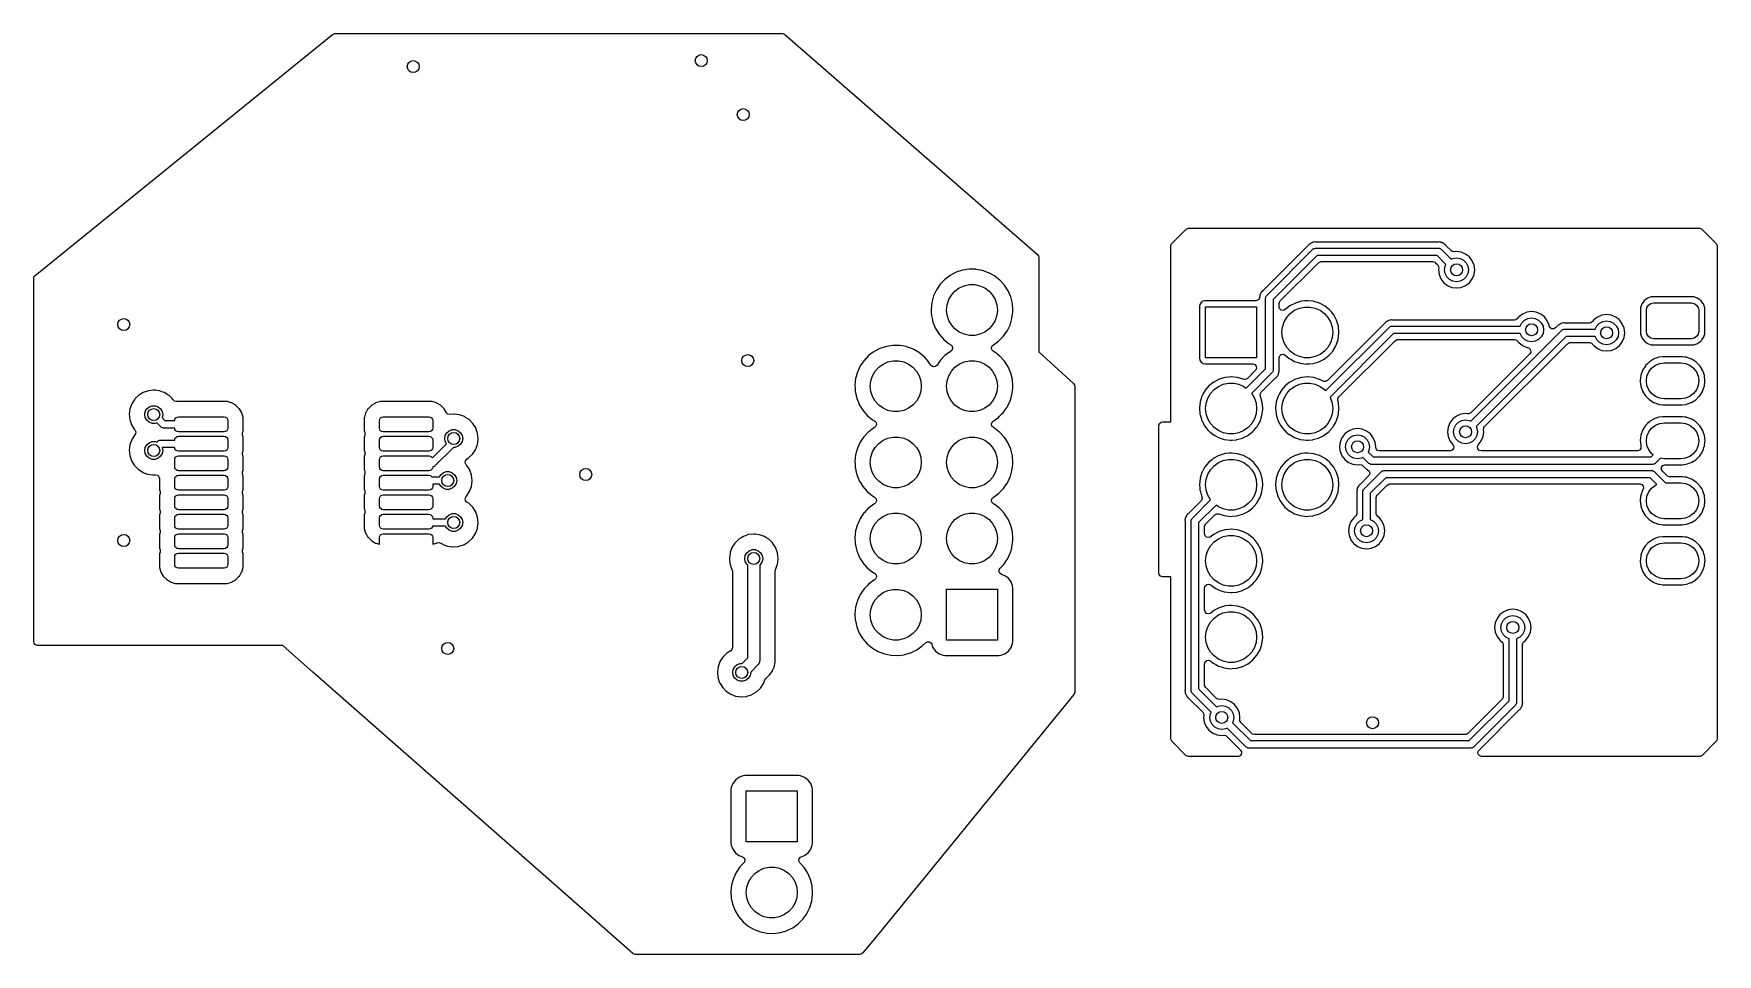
# Model space of a CAD drawing. Extents: x 3.65 to 5.85, y -3.61 to -2.4.
import ezdxf

# ---------------------------------------------------------------- set-up
doc = ezdxf.new("R2010")
doc.units = 0
doc.header["$MEASUREMENT"] = 0
doc.layers.add('BLACK', color=7, linetype='CONTINUOUS')

msp = doc.modelspace()

# ---------------------------------------------------------------- linework, layer by layer
at = {"layer": 'BLACK', "linetype": 'CONTINUOUS'}
for p, q in [((3.64751, -2.71505), (4.038, -2.39874)), ((4.038, -2.39874), (4.04058, -2.39767)), ((4.04058, -2.39767), (4.04113, -2.39764)), ((4.04113, -2.39764), (4.62806, -2.39764)), ((4.62806, -2.39764), (4.63075, -2.39843)), ((4.63075, -2.39843), (4.63132, -2.39886)), ((4.63132, -2.39886), (4.96286, -2.68749)), ((5.13844, -2.67403), (5.13911, -2.67321)), ((5.13911, -2.67321), (5.15771, -2.6546)), ((5.15771, -2.6546), (5.16017, -2.65326)), ((5.16017, -2.65326), (5.16122, -2.65315)), ((5.16122, -2.65315), (5.83139, -2.65315)), ((5.32104, -2.67311), (5.32068, -2.67334)), ((5.3219, -2.67251), (5.32104, -2.67311)), ((5.32226, -2.67226), (5.3219, -2.67251)), ((5.32268, -2.67215), (5.32226, -2.67226)), ((5.3228, -2.67209), (5.32268, -2.67215)), ((5.32293, -2.67204), (5.3228, -2.67209)), ((5.32331, -2.67183), (5.32293, -2.67204)), ((5.32463, -2.67159), (5.32331, -2.67183)), ((5.32477, -2.67157), (5.32463, -2.67159)), ((5.32519, -2.67148), (5.32477, -2.67157)), ((5.32662, -2.67109), (5.32519, -2.67148)), ((5.32705, -2.67113), (5.32662, -2.67109)), ((5.3281, -2.67122), (5.32705, -2.67113)), ((5.32705, -2.67113), (5.32705, -2.67113)), ((5.32853, -2.67124), (5.3281, -2.67122)), ((5.4884, -2.67124), (5.32853, -2.67124)), ((5.48883, -2.67122), (5.4884, -2.67124)), ((5.48987, -2.67113), (5.48883, -2.67122)), ((5.49031, -2.67109), (5.48987, -2.67113)), ((5.48987, -2.67113), (5.48987, -2.67113)), ((5.49174, -2.67148), (5.49031, -2.67109)), ((5.49216, -2.67157), (5.49174, -2.67148)), ((5.4923, -2.67159), (5.49216, -2.67157)), ((5.49362, -2.67183), (5.4923, -2.67159)), ((5.494, -2.67204), (5.49362, -2.67183)), ((5.49413, -2.67209), (5.494, -2.67204)), ((5.49425, -2.67215), (5.49413, -2.67209)), ((5.49467, -2.67226), (5.49425, -2.67215)), ((5.49503, -2.67251), (5.49467, -2.67226)), ((5.49589, -2.67311), (5.49503, -2.67251)), ((5.49625, -2.67334), (5.49589, -2.67311)), ((5.83139, -2.65315), (5.83407, -2.65393)), ((5.83407, -2.65393), (5.83489, -2.6546)), ((5.83489, -2.6546), (5.8535, -2.67321)), ((5.8535, -2.67321), (5.85484, -2.67566)), ((4.96286, -2.68749), (4.96437, -2.68985)), ((4.96437, -2.68985), (4.96457, -2.69123)), ((4.96457, -2.69123), (4.96457, -2.81496)), ((5.13765, -2.67671), (5.13844, -2.67403)), ((5.13765, -2.90722), (5.13765, -2.67671)), ((5.31815, -2.67554), (5.25859, -2.7351)), ((5.26362, -2.74123), (5.32428, -2.68058)), ((5.32979, -2.68898), (5.27202, -2.74675)), ((5.31844, -2.67522), (5.31815, -2.67554)), ((5.31911, -2.67442), (5.31844, -2.67522)), ((5.31939, -2.67409), (5.31911, -2.67442)), ((5.31977, -2.67387), (5.31939, -2.67409)), ((5.32068, -2.67334), (5.31977, -2.67387)), ((5.32428, -2.68058), (5.32498, -2.68005)), ((5.32498, -2.68005), (5.3251, -2.67991)), ((5.3251, -2.67991), (5.3252, -2.67988)), ((5.3252, -2.67988), (5.32541, -2.67973)), ((5.32541, -2.67973), (5.32659, -2.67948)), ((5.32659, -2.67948), (5.32776, -2.67913)), ((5.32776, -2.67913), (5.48917, -2.67913)), ((5.48713, -2.68898), (5.32979, -2.68898)), ((5.49888, -2.70072), (5.48713, -2.68898)), ((5.48917, -2.67913), (5.49004, -2.67926)), ((5.49004, -2.67926), (5.49022, -2.67925)), ((5.49022, -2.67925), (5.49032, -2.6793)), ((5.49032, -2.6793), (5.49057, -2.67934)), ((5.49057, -2.67934), (5.49159, -2.67999)), ((5.49159, -2.67999), (5.49265, -2.68058)), ((5.49265, -2.68058), (5.50584, -2.69376)), ((5.49716, -2.67387), (5.49625, -2.67334)), ((5.49754, -2.67409), (5.49716, -2.67387)), ((5.49782, -2.67442), (5.49754, -2.67409)), ((5.49849, -2.67522), (5.49782, -2.67442)), ((5.49782, -2.67442), (5.49782, -2.67442)), ((5.49878, -2.67554), (5.49849, -2.67522)), ((5.50601, -2.68277), (5.49878, -2.67554)), ((5.50584, -2.69376), (5.50793, -2.6927)), ((5.5074, -2.68375), (5.50601, -2.68277)), ((5.51016, -2.68418), (5.5074, -2.68375)), ((5.50793, -2.6927), (5.5128, -2.69193)), ((5.5128, -2.68383), (5.51016, -2.68418)), ((5.51897, -2.68464), (5.5128, -2.68383)), ((5.5128, -2.69193), (5.51766, -2.6927)), ((5.51766, -2.6927), (5.52205, -2.69494)), ((5.52472, -2.68703), (5.51897, -2.68464)), ((5.52205, -2.69494), (5.52554, -2.69842)), ((5.52966, -2.69082), (5.52472, -2.68703)), ((5.53345, -2.69575), (5.52966, -2.69082)), ((5.85484, -2.67566), (5.85495, -2.67671)), ((5.85495, -2.67671), (5.85495, -3.32295)), ((3.64567, -2.7189), (3.64646, -2.71622)), ((3.64646, -2.71622), (3.64751, -2.71505)), ((4.84821, -2.71514), (4.8415, -2.72018)), ((4.84837, -2.71502), (4.84821, -2.71514)), ((4.84821, -2.71514), (4.84821, -2.71514)), ((4.85617, -2.71096), (4.84837, -2.71502)), ((4.86453, -2.70823), (4.85617, -2.71096)), ((4.87322, -2.7069), (4.86453, -2.70823)), ((4.87343, -2.7069), (4.87322, -2.7069)), ((4.87911, -2.70697), (4.87343, -2.7069)), ((4.87343, -2.7069), (4.87343, -2.7069)), ((4.88202, -2.707), (4.87911, -2.70697)), ((4.88222, -2.70704), (4.88202, -2.707)), ((4.89048, -2.70851), (4.88222, -2.70704)), ((4.88222, -2.70704), (4.88222, -2.70704)), ((4.89068, -2.70855), (4.89048, -2.70851)), ((4.89048, -2.70851), (4.89048, -2.70851)), ((4.89087, -2.70861), (4.89068, -2.70855)), ((4.89878, -2.71141), (4.89087, -2.70861)), ((4.89087, -2.70861), (4.89087, -2.70861)), ((4.89897, -2.71148), (4.89878, -2.71141)), ((4.89878, -2.71141), (4.89878, -2.71141)), ((4.90461, -2.7146), (4.89897, -2.71148)), ((4.90543, -2.71505), (4.90461, -2.7146)), ((4.90667, -2.71573), (4.90543, -2.71505)), ((4.90683, -2.71586), (4.90667, -2.71573)), ((4.91341, -2.72106), (4.90683, -2.71586)), ((4.90683, -2.71586), (4.90683, -2.71586)), ((5.28137, -2.74857), (5.33161, -2.69832)), ((5.33161, -2.69832), (5.33406, -2.69698)), ((5.33406, -2.69698), (5.33512, -2.69687)), ((5.33512, -2.69687), (5.48181, -2.69687)), ((5.48181, -2.69687), (5.48449, -2.69766)), ((5.48449, -2.69766), (5.48532, -2.69832)), ((5.48532, -2.69832), (5.48789, -2.70089)), ((5.48789, -2.70089), (5.48923, -2.70334)), ((5.4893, -2.70505), (5.48895, -2.70768)), ((5.48895, -2.70768), (5.48976, -2.71385)), ((5.48923, -2.70334), (5.4893, -2.70505)), ((5.48976, -2.71385), (5.49214, -2.7196)), ((5.49705, -2.70768), (5.49782, -2.70281)), ((5.49782, -2.71254), (5.49705, -2.70768)), ((5.49782, -2.70281), (5.49888, -2.70072)), ((5.50005, -2.71693), (5.49782, -2.71254)), ((5.50354, -2.72042), (5.50005, -2.71693)), ((5.52554, -2.71693), (5.52205, -2.72042)), ((5.52554, -2.69842), (5.52777, -2.70281)), ((5.52777, -2.71254), (5.52554, -2.71693)), ((5.52777, -2.70281), (5.52854, -2.70768)), ((5.52854, -2.70768), (5.52777, -2.71254)), ((5.53583, -2.70151), (5.53345, -2.69575)), ((5.53345, -2.7196), (5.53583, -2.71385)), ((5.53664, -2.70768), (5.53583, -2.70151)), ((5.53583, -2.71385), (5.53664, -2.70768)), ((3.64567, -3.19583), (3.64567, -2.7189)), ((4.8303, -2.73392), (4.8266, -2.7419)), ((4.83526, -2.72666), (4.8303, -2.73392)), ((4.84134, -2.7203), (4.83526, -2.72666)), ((4.8415, -2.72018), (4.84134, -2.7203)), ((4.8499, -2.74076), (4.85458, -2.73556)), ((4.85458, -2.73556), (4.86024, -2.73145)), ((4.86024, -2.73145), (4.86663, -2.72861)), ((4.86663, -2.72861), (4.87347, -2.72715)), ((4.87347, -2.72715), (4.88047, -2.72715)), ((4.88047, -2.72715), (4.88731, -2.72861)), ((4.88731, -2.72861), (4.8937, -2.73145)), ((4.8937, -2.73145), (4.89936, -2.73556)), ((4.89936, -2.73556), (4.90404, -2.74076)), ((4.91357, -2.72118), (4.91341, -2.72106)), ((4.91341, -2.72106), (4.91341, -2.72106)), ((4.91949, -2.72769), (4.91357, -2.72118)), ((4.92427, -2.73507), (4.91949, -2.72769)), ((4.92777, -2.74314), (4.92427, -2.73507)), ((5.2553, -2.73921), (5.25519, -2.73963)), ((5.25615, -2.738), (5.2553, -2.73921)), ((5.25639, -2.73763), (5.25615, -2.738)), ((5.25691, -2.73673), (5.25639, -2.73763)), ((5.25713, -2.73635), (5.25691, -2.73673)), ((5.25827, -2.7354), (5.25713, -2.73635)), ((5.25859, -2.7351), (5.25827, -2.7354)), ((5.49214, -2.7196), (5.49593, -2.72454)), ((5.49593, -2.72454), (5.50087, -2.72833)), ((5.50087, -2.72833), (5.50662, -2.73071)), ((5.50793, -2.72265), (5.50354, -2.72042)), ((5.50662, -2.73071), (5.5128, -2.73152)), ((5.5128, -2.72343), (5.50793, -2.72265)), ((5.51766, -2.72265), (5.5128, -2.72343)), ((5.5128, -2.73152), (5.51312, -2.73148)), ((5.51312, -2.73148), (5.51864, -2.73075)), ((5.52205, -2.72042), (5.51766, -2.72265)), ((5.51864, -2.73075), (5.51897, -2.73071)), ((5.51897, -2.73071), (5.52472, -2.72833)), ((5.52472, -2.72833), (5.52966, -2.72454)), ((5.52966, -2.72454), (5.53345, -2.7196)), ((4.82425, -2.75038), (4.82332, -2.75912)), ((4.82332, -2.75912), (4.82333, -2.75932)), ((4.82333, -2.75932), (4.82333, -2.75932)), ((4.82333, -2.75932), (4.82354, -2.76305)), ((4.8266, -2.7419), (4.82425, -2.75038)), ((4.8435, -2.76043), (4.84424, -2.75348)), ((4.84424, -2.76739), (4.8435, -2.76043)), ((4.84424, -2.75348), (4.8464, -2.74682)), ((4.8464, -2.74682), (4.8499, -2.74076)), ((4.90404, -2.74076), (4.90754, -2.74682)), ((4.90754, -2.74682), (4.9097, -2.75348)), ((4.9097, -2.75348), (4.91043, -2.76043)), ((4.91043, -2.76043), (4.9097, -2.76739)), ((4.92992, -2.75167), (4.92777, -2.74314)), ((4.93064, -2.76043), (4.92992, -2.75167)), ((4.93057, -2.76305), (4.93064, -2.76043)), ((5.17603, -2.75322), (5.17557, -2.75552)), ((5.17557, -2.75552), (5.17557, -2.82401)), ((5.17777, -2.75061), (5.17603, -2.75322)), ((5.18038, -2.74886), (5.17777, -2.75061)), ((5.18086, -2.74877), (5.18038, -2.74886)), ((5.18245, -2.74845), (5.18086, -2.74877)), ((5.18086, -2.74877), (5.18086, -2.74877)), ((5.18269, -2.74841), (5.18245, -2.74845)), ((5.24924, -2.74841), (5.18269, -2.74841)), ((5.18346, -2.82323), (5.18346, -2.7563)), ((5.18346, -2.7563), (5.25039, -2.7563)), ((5.2509, -2.74812), (5.24924, -2.74841)), ((5.25039, -2.7563), (5.25039, -2.82323)), ((5.25317, -2.74648), (5.2509, -2.74812)), ((5.25416, -2.74393), (5.25317, -2.74648)), ((5.25452, -2.74215), (5.25413, -2.74358)), ((5.25413, -2.74358), (5.25416, -2.74393)), ((5.25461, -2.74172), (5.25452, -2.74215)), ((5.25464, -2.74159), (5.25461, -2.74172)), ((5.25487, -2.74026), (5.25464, -2.74159)), ((5.25509, -2.73989), (5.25487, -2.74026)), ((5.25513, -2.73976), (5.25509, -2.73989)), ((5.25519, -2.73963), (5.25513, -2.73976)), ((5.26218, -2.74471), (5.2623, -2.74385)), ((5.26218, -2.83756), (5.26218, -2.74471)), ((5.26229, -2.74367), (5.26234, -2.74357)), ((5.2623, -2.74385), (5.26229, -2.74367)), ((5.26234, -2.74357), (5.26238, -2.74332)), ((5.26238, -2.74332), (5.26304, -2.7423)), ((5.26304, -2.7423), (5.26362, -2.74123)), ((5.27202, -2.74675), (5.27202, -2.8396)), ((5.27991, -2.75208), (5.2807, -2.74939)), ((5.27991, -2.7561), (5.27991, -2.75208)), ((5.2806, -2.75863), (5.27991, -2.7561)), ((5.28265, -2.76053), (5.2806, -2.75863)), ((5.2807, -2.74939), (5.28137, -2.74857)), ((5.2854, -2.76103), (5.28265, -2.76053)), ((5.28798, -2.75997), (5.2854, -2.76103)), ((5.29145, -2.75718), (5.28798, -2.75997)), ((5.29417, -2.75499), (5.29145, -2.75718)), ((5.30136, -2.75123), (5.29417, -2.75499)), ((5.29454, -2.76489), (5.3002, -2.76078)), ((5.3002, -2.76078), (5.30659, -2.75794)), ((5.30914, -2.74894), (5.30136, -2.75123)), ((5.30659, -2.75794), (5.31343, -2.75648)), ((5.30938, -2.74892), (5.30914, -2.74894)), ((5.3138, -2.74852), (5.30938, -2.74892)), ((5.30938, -2.74892), (5.30938, -2.74892)), ((5.31343, -2.75648), (5.32043, -2.75648)), ((5.31722, -2.74821), (5.3138, -2.74852)), ((5.31746, -2.74823), (5.31722, -2.74821)), ((5.32504, -2.74903), (5.31746, -2.74823)), ((5.31746, -2.74823), (5.31746, -2.74823)), ((5.32043, -2.75648), (5.32727, -2.75794)), ((5.32529, -2.74905), (5.32504, -2.74903)), ((5.32504, -2.74903), (5.32504, -2.74903)), ((5.33303, -2.75145), (5.32529, -2.74905)), ((5.32727, -2.75794), (5.33366, -2.76078)), ((5.34017, -2.75531), (5.33303, -2.75145)), ((5.33366, -2.76078), (5.33932, -2.76489)), ((5.34036, -2.75546), (5.34017, -2.75531)), ((5.34036, -2.75547), (5.34036, -2.75546)), ((5.34592, -2.76007), (5.34036, -2.75547)), ((5.34642, -2.76048), (5.34592, -2.76007)), ((5.34657, -2.76067), (5.34642, -2.76048)), ((5.34812, -2.76257), (5.34657, -2.76067)), ((5.34657, -2.76067), (5.34657, -2.76067)), ((5.75403, -2.75747), (5.75392, -2.75871)), ((5.75392, -2.75871), (5.75392, -2.79051)), ((5.7558, -2.75243), (5.75403, -2.75747)), ((5.75602, -2.75214), (5.7558, -2.75243)), ((5.75875, -2.74844), (5.75602, -2.75214)), ((5.75602, -2.75214), (5.75602, -2.75214)), ((5.75897, -2.74814), (5.75875, -2.74844)), ((5.76122, -2.74648), (5.75897, -2.74814)), ((5.76296, -2.7452), (5.76122, -2.74648)), ((5.76181, -2.76083), (5.76256, -2.75706)), ((5.76181, -2.78839), (5.76181, -2.76083)), ((5.76256, -2.75706), (5.76469, -2.75387)), ((5.76326, -2.74498), (5.76296, -2.7452)), ((5.76296, -2.7452), (5.76296, -2.7452)), ((5.76829, -2.74321), (5.76326, -2.74498)), ((5.76469, -2.75387), (5.76789, -2.75173)), ((5.76789, -2.75173), (5.77165, -2.75098)), ((5.76859, -2.74318), (5.76829, -2.74321)), ((5.76883, -2.74316), (5.76859, -2.74318)), ((5.76859, -2.74318), (5.76859, -2.74318)), ((5.76953, -2.74309), (5.76883, -2.74316)), ((5.82299, -2.74309), (5.76953, -2.74309)), ((5.77165, -2.75098), (5.82087, -2.75098)), ((5.82087, -2.75098), (5.82463, -2.75173)), ((5.82369, -2.74316), (5.82299, -2.74309)), ((5.82393, -2.74318), (5.82369, -2.74316)), ((5.82423, -2.74321), (5.82393, -2.74318)), ((5.82393, -2.74318), (5.82393, -2.74318)), ((5.82926, -2.74498), (5.82423, -2.74321)), ((5.82463, -2.75173), (5.82783, -2.75387)), ((5.82783, -2.75387), (5.82996, -2.75706)), ((5.82956, -2.7452), (5.82926, -2.74498)), ((5.8313, -2.74648), (5.82956, -2.7452)), ((5.82956, -2.7452), (5.82956, -2.7452)), ((5.82996, -2.75706), (5.83071, -2.76083)), ((5.83071, -2.76083), (5.83071, -2.78839)), ((5.83355, -2.74814), (5.8313, -2.74648)), ((5.83377, -2.74844), (5.83355, -2.74814)), ((5.8365, -2.75214), (5.83377, -2.74844)), ((5.83672, -2.75243), (5.8365, -2.75214)), ((5.8365, -2.75214), (5.8365, -2.75214)), ((5.83848, -2.75747), (5.83672, -2.75243)), ((5.8386, -2.75871), (5.83848, -2.75747)), ((5.8386, -2.79051), (5.8386, -2.75871)), ((4.82354, -2.76305), (4.82382, -2.7679)), ((4.82382, -2.7679), (4.82387, -2.7681)), ((4.82387, -2.7681), (4.82387, -2.7681)), ((4.82387, -2.7681), (4.82465, -2.77157)), ((4.82465, -2.77157), (4.82576, -2.77648)), ((4.82576, -2.77648), (4.82907, -2.78463)), ((4.8464, -2.77404), (4.84424, -2.76739)), ((4.8499, -2.7801), (4.8464, -2.77404)), ((4.85458, -2.7853), (4.8499, -2.7801)), ((4.90404, -2.7801), (4.89936, -2.7853)), ((4.90754, -2.77404), (4.90404, -2.7801)), ((4.9097, -2.76739), (4.90754, -2.77404)), ((4.92297, -2.78807), (4.92687, -2.78019)), ((4.92687, -2.78019), (4.92942, -2.77177)), ((4.92942, -2.77177), (4.93057, -2.76305)), ((5.28346, -2.78976), (5.2842, -2.78281)), ((5.2842, -2.78281), (5.28636, -2.77615)), ((5.28636, -2.77615), (5.28986, -2.77009)), ((5.28986, -2.77009), (5.29454, -2.76489)), ((5.33932, -2.76489), (5.344, -2.77009)), ((5.34093, -2.86668), (5.42467, -2.78294)), ((5.344, -2.77009), (5.3475, -2.77615)), ((5.3475, -2.77615), (5.34966, -2.78281)), ((5.35154, -2.76677), (5.34812, -2.76257)), ((5.34966, -2.78281), (5.35039, -2.78976)), ((5.35535, -2.77393), (5.35154, -2.76677)), ((5.3577, -2.78169), (5.35535, -2.77393)), ((5.35849, -2.78976), (5.3577, -2.78169)), ((5.41854, -2.7779), (5.38062, -2.81582)), ((5.41883, -2.77759), (5.41854, -2.7779)), ((5.41951, -2.77678), (5.41883, -2.77759)), ((5.41979, -2.77645), (5.41951, -2.77678)), ((5.41951, -2.77678), (5.41951, -2.77678)), ((5.42016, -2.77623), (5.41979, -2.77645)), ((5.42107, -2.77571), (5.42016, -2.77623)), ((5.42016, -2.77623), (5.42016, -2.77623)), ((5.42143, -2.77547), (5.42107, -2.77571)), ((5.42229, -2.77487), (5.42143, -2.77547)), ((5.42265, -2.77462), (5.42229, -2.77487)), ((5.42307, -2.77451), (5.42265, -2.77462)), ((5.42319, -2.77445), (5.42307, -2.77451)), ((5.42332, -2.77441), (5.42319, -2.77445)), ((5.4237, -2.77419), (5.42332, -2.77441)), ((5.42516, -2.77393), (5.4237, -2.77419)), ((5.42467, -2.78294), (5.42537, -2.78241)), ((5.42558, -2.77384), (5.42516, -2.77393)), ((5.42537, -2.78241), (5.42549, -2.78228)), ((5.42549, -2.78228), (5.4256, -2.78224)), ((5.42702, -2.77345), (5.42558, -2.77384)), ((5.4256, -2.78224), (5.4258, -2.78209)), ((5.4258, -2.78209), (5.42699, -2.78184)), ((5.42699, -2.78184), (5.42815, -2.7815)), ((5.42745, -2.77349), (5.42702, -2.77345)), ((5.42849, -2.77358), (5.42745, -2.77349)), ((5.42745, -2.77349), (5.42745, -2.77349)), ((5.42815, -2.7815), (5.59627, -2.7815)), ((5.42893, -2.7736), (5.42849, -2.77358)), ((5.58881, -2.7736), (5.42893, -2.7736)), ((5.59049, -2.77331), (5.58881, -2.7736)), ((5.59274, -2.77166), (5.59049, -2.77331)), ((5.59416, -2.76981), (5.59274, -2.77166)), ((5.59436, -2.76956), (5.59416, -2.76981)), ((5.5993, -2.76577), (5.59436, -2.76956)), ((5.59627, -2.7815), (5.59848, -2.77716)), ((5.59848, -2.77716), (5.60196, -2.77368)), ((5.60505, -2.76338), (5.5993, -2.76577)), ((5.60196, -2.77368), (5.60635, -2.77144)), ((5.61122, -2.76257), (5.60505, -2.76338)), ((5.60635, -2.77144), (5.61122, -2.77067)), ((5.61739, -2.76338), (5.61122, -2.76257)), ((5.61122, -2.77067), (5.61609, -2.77144)), ((5.61609, -2.77144), (5.62048, -2.77368)), ((5.62314, -2.76577), (5.61739, -2.76338)), ((5.62048, -2.77368), (5.62396, -2.77716)), ((5.62808, -2.76956), (5.62314, -2.76577)), ((5.62396, -2.77716), (5.6262, -2.78155)), ((5.6262, -2.78155), (5.62697, -2.78642)), ((5.63187, -2.77449), (5.62808, -2.76956)), ((5.63425, -2.78025), (5.63187, -2.77449)), ((5.6343, -2.78057), (5.63425, -2.78025)), ((5.63437, -2.78111), (5.6343, -2.78057)), ((5.6343, -2.78057), (5.6343, -2.78057)), ((5.63531, -2.78343), (5.63437, -2.78111)), ((5.63755, -2.78511), (5.63531, -2.78343)), ((5.64492, -2.78184), (5.64279, -2.78397)), ((5.64521, -2.78152), (5.64492, -2.78184)), ((5.64588, -2.78072), (5.64521, -2.78152)), ((5.64616, -2.78039), (5.64588, -2.78072)), ((5.64693, -2.77995), (5.64616, -2.78039)), ((5.64745, -2.77964), (5.64693, -2.77995)), ((5.64781, -2.77941), (5.64745, -2.77964)), ((5.64867, -2.77881), (5.64781, -2.77941)), ((5.64903, -2.77856), (5.64867, -2.77881)), ((5.64945, -2.77845), (5.64903, -2.77856)), ((5.64957, -2.77839), (5.64945, -2.77845)), ((5.6497, -2.77834), (5.64957, -2.77839)), ((5.65008, -2.77813), (5.6497, -2.77834)), ((5.65141, -2.77789), (5.65008, -2.77813)), ((5.65154, -2.77787), (5.65141, -2.77789)), ((5.65196, -2.77778), (5.65154, -2.77787)), ((5.65339, -2.77739), (5.65196, -2.77778)), ((5.65383, -2.77743), (5.65339, -2.77739)), ((5.65487, -2.77752), (5.65383, -2.77743)), ((5.65383, -2.77743), (5.65383, -2.77743)), ((5.6553, -2.77754), (5.65487, -2.77752)), ((5.68723, -2.77754), (5.6553, -2.77754)), ((5.68891, -2.77725), (5.68723, -2.77754)), ((5.69117, -2.7756), (5.68891, -2.77725)), ((5.69259, -2.77375), (5.69117, -2.7756)), ((5.69278, -2.77349), (5.69259, -2.77375)), ((5.69772, -2.7697), (5.69278, -2.77349)), ((5.6947, -2.78543), (5.69691, -2.7811)), ((5.69691, -2.7811), (5.70039, -2.77761)), ((5.70347, -2.76732), (5.69772, -2.7697)), ((5.70039, -2.77761), (5.70478, -2.77538)), ((5.70965, -2.76651), (5.70347, -2.76732)), ((5.70478, -2.77538), (5.70965, -2.77461)), ((5.71582, -2.76732), (5.70965, -2.76651)), ((5.70965, -2.77461), (5.71451, -2.77538)), ((5.71451, -2.77538), (5.7189, -2.77761)), ((5.72157, -2.7697), (5.71582, -2.76732)), ((5.7189, -2.77761), (5.72239, -2.7811)), ((5.72651, -2.77349), (5.72157, -2.7697)), ((5.72239, -2.7811), (5.72462, -2.78549)), ((5.7267, -2.77375), (5.72651, -2.77349)), ((5.72728, -2.77449), (5.7267, -2.77375)), ((5.7303, -2.77843), (5.72728, -2.77449)), ((5.73268, -2.78418), (5.7303, -2.77843)), ((4.82907, -2.78463), (4.83366, -2.79213)), ((4.83366, -2.79213), (4.83942, -2.79878)), ((4.83942, -2.79878), (4.84619, -2.80439)), ((4.84619, -2.80439), (4.84896, -2.80602)), ((4.86024, -2.78941), (4.85458, -2.7853)), ((4.86663, -2.79226), (4.86024, -2.78941)), ((4.87347, -2.79371), (4.86663, -2.79226)), ((4.88047, -2.79371), (4.87347, -2.79371)), ((4.88731, -2.79226), (4.88047, -2.79371)), ((4.8937, -2.78941), (4.88731, -2.79226)), ((4.89936, -2.7853), (4.8937, -2.78941)), ((4.90456, -2.80645), (4.90628, -2.80522)), ((4.90628, -2.80522), (4.91161, -2.80142)), ((4.91161, -2.80142), (4.91784, -2.79522)), ((4.91784, -2.79522), (4.92018, -2.79196)), ((4.92018, -2.79196), (4.92285, -2.78824)), ((4.92285, -2.78824), (4.92297, -2.78807)), ((5.2842, -2.79672), (5.28346, -2.78976)), ((5.28636, -2.80338), (5.2842, -2.79672)), ((5.28986, -2.80943), (5.28636, -2.80338)), ((5.3475, -2.80338), (5.344, -2.80943)), ((5.43019, -2.79134), (5.34672, -2.8748)), ((5.34966, -2.79672), (5.3475, -2.80338)), ((5.35039, -2.78976), (5.34966, -2.79672)), ((5.35489, -2.80667), (5.35745, -2.79897)), ((5.35745, -2.79897), (5.35847, -2.79092)), ((5.35824, -2.87445), (5.432, -2.80069)), ((5.35847, -2.79092), (5.35849, -2.78976)), ((5.59627, -2.79134), (5.43019, -2.79134)), ((5.432, -2.80069), (5.43446, -2.79935)), ((5.43446, -2.79935), (5.43551, -2.79923)), ((5.43551, -2.79923), (5.58881, -2.79923)), ((5.53156, -2.90636), (5.65105, -2.78687)), ((5.65657, -2.79528), (5.53852, -2.91332)), ((5.54952, -2.91349), (5.65838, -2.80462)), ((5.58881, -2.79923), (5.59149, -2.80002)), ((5.59149, -2.80002), (5.59274, -2.80117)), ((5.59274, -2.80117), (5.59315, -2.80171)), ((5.59315, -2.80171), (5.59359, -2.80228)), ((5.59359, -2.80228), (5.59436, -2.80328)), ((5.59436, -2.80328), (5.5993, -2.80707)), ((5.59848, -2.79567), (5.59627, -2.79134)), ((5.60196, -2.79916), (5.59848, -2.79567)), ((5.60635, -2.80139), (5.60196, -2.79916)), ((5.61122, -2.80217), (5.60635, -2.80139)), ((5.61609, -2.80139), (5.61122, -2.80217)), ((5.62048, -2.79916), (5.61609, -2.80139)), ((5.62396, -2.79567), (5.62048, -2.79916)), ((5.6262, -2.79128), (5.62396, -2.79567)), ((5.62697, -2.78642), (5.6262, -2.79128)), ((5.64034, -2.78531), (5.63755, -2.78511)), ((5.64279, -2.78397), (5.64034, -2.78531)), ((5.65105, -2.78687), (5.65175, -2.78635)), ((5.65175, -2.78635), (5.65187, -2.78621)), ((5.65187, -2.78621), (5.65198, -2.78618)), ((5.65198, -2.78618), (5.65218, -2.78603)), ((5.65218, -2.78603), (5.65336, -2.78577)), ((5.65336, -2.78577), (5.65453, -2.78543)), ((5.65453, -2.78543), (5.6947, -2.78543)), ((5.6947, -2.79528), (5.65657, -2.79528)), ((5.65838, -2.80462), (5.66084, -2.80328)), ((5.66084, -2.80328), (5.66189, -2.80317)), ((5.66189, -2.80317), (5.68723, -2.80317)), ((5.68723, -2.80317), (5.68991, -2.80396)), ((5.68991, -2.80396), (5.69117, -2.80511)), ((5.69117, -2.80511), (5.69278, -2.80722)), ((5.69691, -2.79961), (5.6947, -2.79528)), ((5.70039, -2.80309), (5.69691, -2.79961)), ((5.70478, -2.80533), (5.70039, -2.80309)), ((5.70965, -2.8061), (5.70478, -2.80533)), ((5.71451, -2.80533), (5.70965, -2.8061)), ((5.7189, -2.80309), (5.71451, -2.80533)), ((5.72239, -2.79961), (5.7189, -2.80309)), ((5.72462, -2.79522), (5.72239, -2.79961)), ((5.72462, -2.78549), (5.72539, -2.79035)), ((5.72539, -2.79035), (5.72462, -2.79522)), ((5.72651, -2.80722), (5.7303, -2.80228)), ((5.7303, -2.80228), (5.73268, -2.79653)), ((5.73349, -2.79035), (5.73268, -2.78418)), ((5.73268, -2.79653), (5.73347, -2.79051)), ((5.73347, -2.79051), (5.73349, -2.79035)), ((5.75392, -2.79051), (5.75403, -2.79175)), ((5.75403, -2.79175), (5.7558, -2.79678)), ((5.7558, -2.79678), (5.75602, -2.79708)), ((5.75602, -2.79708), (5.75602, -2.79708)), ((5.75602, -2.79708), (5.7577, -2.79935)), ((5.7577, -2.79935), (5.75897, -2.80107)), ((5.75897, -2.80107), (5.75927, -2.80129)), ((5.75927, -2.80129), (5.76296, -2.80402)), ((5.76256, -2.79215), (5.76181, -2.78839)), ((5.76469, -2.79535), (5.76256, -2.79215)), ((5.76296, -2.80402), (5.76296, -2.80402)), ((5.76296, -2.80402), (5.76326, -2.80424)), ((5.76326, -2.80424), (5.76829, -2.806)), ((5.76789, -2.79748), (5.76469, -2.79535)), ((5.77165, -2.79823), (5.76789, -2.79748)), ((5.82087, -2.79823), (5.77165, -2.79823)), ((5.82463, -2.79748), (5.82087, -2.79823)), ((5.82423, -2.806), (5.82926, -2.80424)), ((5.82783, -2.79535), (5.82463, -2.79748)), ((5.82996, -2.79215), (5.82783, -2.79535)), ((5.82926, -2.80424), (5.82956, -2.80402)), ((5.82956, -2.80402), (5.83325, -2.80129)), ((5.82956, -2.80402), (5.82956, -2.80402)), ((5.83071, -2.78839), (5.82996, -2.79215)), ((5.83325, -2.80129), (5.83355, -2.80107)), ((5.83355, -2.80107), (5.83482, -2.79935)), ((5.83482, -2.79935), (5.8365, -2.79708)), ((5.8365, -2.79708), (5.83672, -2.79678)), ((5.8365, -2.79708), (5.8365, -2.79708)), ((5.83672, -2.79678), (5.83848, -2.79175)), ((5.83848, -2.79175), (5.8386, -2.79051)), ((4.73526, -2.82666), (4.7303, -2.83392)), ((4.74134, -2.8203), (4.73526, -2.82666)), ((4.74725, -2.81586), (4.74134, -2.8203)), ((4.74821, -2.81514), (4.74725, -2.81586)), ((4.74837, -2.81502), (4.74821, -2.81514)), ((4.74821, -2.81514), (4.74821, -2.81514)), ((4.75617, -2.81096), (4.74837, -2.81502)), ((4.76453, -2.80823), (4.75617, -2.81096)), ((4.77322, -2.8069), (4.76453, -2.80823)), ((4.76663, -2.82861), (4.77347, -2.82715)), ((4.77343, -2.8069), (4.77322, -2.8069)), ((4.77911, -2.80697), (4.77343, -2.8069)), ((4.77343, -2.8069), (4.77343, -2.8069)), ((4.77347, -2.82715), (4.78047, -2.82715)), ((4.78202, -2.807), (4.77911, -2.80697)), ((4.78047, -2.82715), (4.78731, -2.82861)), ((4.78222, -2.80704), (4.78202, -2.807)), ((4.79048, -2.80851), (4.78222, -2.80704)), ((4.78222, -2.80704), (4.78222, -2.80704)), ((4.79068, -2.80855), (4.79048, -2.80851)), ((4.79048, -2.80851), (4.79048, -2.80851)), ((4.79087, -2.80861), (4.79068, -2.80855)), ((4.79878, -2.81141), (4.79087, -2.80861)), ((4.79087, -2.80861), (4.79087, -2.80861)), ((4.79897, -2.81148), (4.79878, -2.81141)), ((4.79878, -2.81141), (4.79878, -2.81141)), ((4.80144, -2.81285), (4.79897, -2.81148)), ((4.80575, -2.81522), (4.80144, -2.81285)), ((4.80667, -2.81573), (4.80575, -2.81522)), ((4.80683, -2.81586), (4.80667, -2.81573)), ((4.81341, -2.82106), (4.80683, -2.81586)), ((4.80683, -2.81586), (4.80683, -2.81586)), ((4.81357, -2.82118), (4.81341, -2.82106)), ((4.81341, -2.82106), (4.81341, -2.82106)), ((4.81949, -2.82769), (4.81357, -2.82118)), ((4.8196, -2.82786), (4.81949, -2.82769)), ((4.82277, -2.83276), (4.8196, -2.82786)), ((4.8196, -2.82786), (4.8196, -2.82786)), ((4.83526, -2.82666), (4.83103, -2.83286)), ((4.84134, -2.8203), (4.83526, -2.82666)), ((4.84725, -2.81586), (4.84134, -2.8203)), ((4.84821, -2.81514), (4.84725, -2.81586)), ((4.84837, -2.81502), (4.84821, -2.81514)), ((4.84821, -2.81514), (4.84821, -2.81514)), ((4.84886, -2.81476), (4.84837, -2.81502)), ((4.85045, -2.81345), (4.84886, -2.81476)), ((4.84896, -2.80602), (4.84907, -2.80608)), ((4.84907, -2.80608), (4.85099, -2.80811)), ((4.85151, -2.81086), (4.85045, -2.81345)), ((4.85099, -2.80811), (4.85151, -2.81086)), ((4.86663, -2.82861), (4.87347, -2.82715)), ((4.87347, -2.82715), (4.88047, -2.82715)), ((4.88047, -2.82715), (4.88731, -2.82861)), ((4.90249, -2.81012), (4.90348, -2.8075)), ((4.90307, -2.81285), (4.90249, -2.81012)), ((4.90504, -2.81483), (4.90307, -2.81285)), ((4.90348, -2.8075), (4.90456, -2.80645)), ((4.90667, -2.81573), (4.90504, -2.81483)), ((4.90683, -2.81586), (4.90667, -2.81573)), ((4.91341, -2.82106), (4.90683, -2.81586)), ((4.90683, -2.81586), (4.90683, -2.81586)), ((4.91357, -2.82118), (4.91341, -2.82106)), ((4.91341, -2.82106), (4.91341, -2.82106)), ((4.91949, -2.82769), (4.91357, -2.82118)), ((4.92427, -2.83507), (4.91949, -2.82769)), ((4.96457, -2.81496), (4.96485, -2.81522)), ((4.96485, -2.81522), (4.96485, -2.81522)), ((4.96485, -2.81522), (5.0102, -2.85679)), ((5.17557, -2.82401), (5.17562, -2.82424)), ((5.17562, -2.82424), (5.17576, -2.82496)), ((5.17576, -2.82496), (5.17603, -2.82631)), ((5.17603, -2.82631), (5.17777, -2.82892)), ((5.25039, -2.82323), (5.18346, -2.82323)), ((5.27991, -2.82331), (5.2807, -2.82063)), ((5.27991, -2.83882), (5.27991, -2.82331)), ((5.2807, -2.82063), (5.28281, -2.81879)), ((5.28281, -2.81879), (5.28558, -2.8184)), ((5.28558, -2.8184), (5.28809, -2.81953)), ((5.28809, -2.81953), (5.29321, -2.82389)), ((5.29454, -2.81463), (5.28986, -2.80943)), ((5.29321, -2.82389), (5.29342, -2.82401)), ((5.29342, -2.82401), (5.29342, -2.82401)), ((5.29342, -2.82401), (5.29509, -2.82494)), ((5.3002, -2.81874), (5.29454, -2.81463)), ((5.29509, -2.82494), (5.30029, -2.82785)), ((5.30659, -2.82159), (5.3002, -2.81874)), ((5.30029, -2.82785), (5.30359, -2.82892)), ((5.31343, -2.82305), (5.30659, -2.82159)), ((5.32043, -2.82305), (5.31343, -2.82305)), ((5.32727, -2.82159), (5.32043, -2.82305)), ((5.33366, -2.81874), (5.32727, -2.82159)), ((5.33217, -2.8284), (5.33898, -2.82496)), ((5.33932, -2.81463), (5.33366, -2.81874)), ((5.33898, -2.82496), (5.3392, -2.82485)), ((5.3392, -2.82485), (5.34559, -2.81986)), ((5.344, -2.80943), (5.33932, -2.81463)), ((5.38062, -2.81582), (5.34341, -2.85303)), ((5.34559, -2.81986), (5.3472, -2.81799)), ((5.3472, -2.81799), (5.35073, -2.8139)), ((5.35073, -2.8139), (5.35089, -2.81372)), ((5.35073, -2.8139), (5.35073, -2.8139)), ((5.35089, -2.81372), (5.35105, -2.81343)), ((5.35105, -2.81343), (5.35401, -2.80822)), ((5.35401, -2.80822), (5.35489, -2.80667)), ((5.60877, -2.81799), (5.53139, -2.89537)), ((5.5993, -2.80707), (5.60505, -2.80945)), ((5.60505, -2.80945), (5.60537, -2.80949)), ((5.60537, -2.80949), (5.60537, -2.80949)), ((5.60537, -2.80949), (5.60591, -2.80956)), ((5.60591, -2.80956), (5.60847, -2.81069)), ((5.60847, -2.81069), (5.61, -2.81303)), ((5.61004, -2.81582), (5.60877, -2.81799)), ((5.61, -2.81303), (5.61004, -2.81582)), ((5.69278, -2.80722), (5.69772, -2.81101)), ((5.69772, -2.81101), (5.70347, -2.81339)), ((5.70347, -2.81339), (5.70965, -2.8142)), ((5.70965, -2.8142), (5.70997, -2.81416)), ((5.70997, -2.81416), (5.7155, -2.81343)), ((5.7155, -2.81343), (5.71582, -2.81339)), ((5.71582, -2.81339), (5.72157, -2.81101)), ((5.72157, -2.81101), (5.72651, -2.80722)), ((5.77138, -2.82496), (5.76573, -2.82849)), ((5.76829, -2.806), (5.76859, -2.80603)), ((5.76859, -2.80603), (5.76859, -2.80603)), ((5.76859, -2.80603), (5.76883, -2.80606)), ((5.76883, -2.80606), (5.76953, -2.80612)), ((5.76953, -2.80612), (5.82299, -2.80612)), ((5.77149, -2.82489), (5.77138, -2.82496)), ((5.77173, -2.82474), (5.77149, -2.82489)), ((5.77149, -2.82489), (5.77149, -2.82489)), ((5.77586, -2.82331), (5.77173, -2.82474)), ((5.77814, -2.82251), (5.77586, -2.82331)), ((5.77841, -2.82242), (5.77814, -2.82251)), ((5.77814, -2.82251), (5.77814, -2.82251)), ((5.78366, -2.82183), (5.77841, -2.82242)), ((5.80908, -2.82183), (5.78366, -2.82183)), ((5.80924, -2.82185), (5.80908, -2.82183)), ((5.81231, -2.82224), (5.80924, -2.82185)), ((5.80924, -2.82185), (5.80924, -2.82185)), ((5.81454, -2.82252), (5.81231, -2.82224)), ((5.8148, -2.82262), (5.81454, -2.82252)), ((5.82093, -2.82484), (5.8148, -2.82262)), ((5.8148, -2.82262), (5.8148, -2.82262)), ((5.82119, -2.82494), (5.82093, -2.82484)), ((5.82093, -2.82484), (5.82093, -2.82484)), ((5.82142, -2.82509), (5.82119, -2.82494)), ((5.82683, -2.82857), (5.82142, -2.82509)), ((5.82299, -2.80612), (5.82369, -2.80606)), ((5.82369, -2.80606), (5.82393, -2.80603)), ((5.82393, -2.80603), (5.82423, -2.806)), ((5.82393, -2.80603), (5.82393, -2.80603)), ((4.7266, -2.8419), (4.72425, -2.85038)), ((4.7303, -2.83392), (4.7266, -2.8419)), ((4.74424, -2.85348), (4.7464, -2.84682)), ((4.7464, -2.84682), (4.7499, -2.84076)), ((4.7499, -2.84076), (4.75458, -2.83556)), ((4.75458, -2.83556), (4.76024, -2.83145)), ((4.76024, -2.83145), (4.76663, -2.82861)), ((4.78731, -2.82861), (4.7937, -2.83145)), ((4.7937, -2.83145), (4.79936, -2.83556)), ((4.79936, -2.83556), (4.80404, -2.84076)), ((4.80404, -2.84076), (4.80754, -2.84682)), ((4.80754, -2.84682), (4.8097, -2.85348)), ((4.82358, -2.83372), (4.82277, -2.83276)), ((4.82609, -2.83495), (4.82358, -2.83372)), ((4.82887, -2.83463), (4.82609, -2.83495)), ((4.83103, -2.83286), (4.82887, -2.83463)), ((4.84424, -2.85348), (4.8464, -2.84682)), ((4.8464, -2.84682), (4.8499, -2.84076)), ((4.8499, -2.84076), (4.85458, -2.83556)), ((4.85458, -2.83556), (4.86024, -2.83145)), ((4.86024, -2.83145), (4.86663, -2.82861)), ((4.88731, -2.82861), (4.8937, -2.83145)), ((4.8937, -2.83145), (4.89936, -2.83556)), ((4.89936, -2.83556), (4.90404, -2.84076)), ((4.90404, -2.84076), (4.90754, -2.84682)), ((4.90754, -2.84682), (4.9097, -2.85348)), ((4.92777, -2.84314), (4.92427, -2.83507)), ((4.92992, -2.85167), (4.92777, -2.84314)), ((5.17777, -2.82892), (5.18038, -2.83066)), ((5.18038, -2.83066), (5.18086, -2.83076)), ((5.18086, -2.83076), (5.18086, -2.83076)), ((5.18086, -2.83076), (5.18245, -2.83107)), ((5.18245, -2.83107), (5.18269, -2.83112)), ((5.18269, -2.83112), (5.24547, -2.83112)), ((5.20914, -2.84894), (5.20136, -2.85123)), ((5.20938, -2.84892), (5.20914, -2.84894)), ((5.2138, -2.84852), (5.20938, -2.84892)), ((5.20938, -2.84892), (5.20938, -2.84892)), ((5.21722, -2.84821), (5.2138, -2.84852)), ((5.21746, -2.84823), (5.21722, -2.84821)), ((5.22504, -2.84903), (5.21746, -2.84823)), ((5.21746, -2.84823), (5.21746, -2.84823)), ((5.22529, -2.84905), (5.22504, -2.84903)), ((5.22504, -2.84903), (5.22504, -2.84903)), ((5.23283, -2.85139), (5.22529, -2.84905)), ((5.23672, -2.86301), (5.26218, -2.83756)), ((5.24898, -2.83959), (5.23825, -2.85032)), ((5.27058, -2.84308), (5.24379, -2.86986)), ((5.24547, -2.83112), (5.24815, -2.83191)), ((5.24815, -2.83191), (5.24998, -2.83402)), ((5.24922, -2.83933), (5.24898, -2.83959)), ((5.25038, -2.83679), (5.24922, -2.83933)), ((5.24998, -2.83402), (5.25038, -2.83679)), ((5.25637, -2.86845), (5.27561, -2.84921)), ((5.27116, -2.84201), (5.27058, -2.84308)), ((5.27182, -2.84099), (5.27116, -2.84201)), ((5.27185, -2.84074), (5.27182, -2.84099)), ((5.27191, -2.84064), (5.27185, -2.84074)), ((5.27202, -2.8396), (5.27189, -2.84046)), ((5.27189, -2.84046), (5.27191, -2.84064)), ((5.27561, -2.84921), (5.27593, -2.84891)), ((5.27593, -2.84891), (5.27673, -2.84824)), ((5.27673, -2.84824), (5.27707, -2.84796)), ((5.27707, -2.84796), (5.27728, -2.84758)), ((5.27728, -2.84758), (5.27781, -2.84667)), ((5.27728, -2.84758), (5.27728, -2.84758)), ((5.27781, -2.84667), (5.27804, -2.84631)), ((5.27804, -2.84631), (5.27864, -2.84545)), ((5.27864, -2.84545), (5.27889, -2.84509)), ((5.27889, -2.84509), (5.279, -2.84468)), ((5.279, -2.84468), (5.27906, -2.84455)), ((5.27906, -2.84455), (5.27911, -2.84442)), ((5.27911, -2.84442), (5.27933, -2.84405)), ((5.27933, -2.84405), (5.27958, -2.84258)), ((5.27958, -2.84258), (5.27968, -2.84216)), ((5.27968, -2.84216), (5.28006, -2.84073)), ((5.27993, -2.83925), (5.27991, -2.83882)), ((5.27997, -2.8397), (5.27993, -2.83925)), ((5.28006, -2.84073), (5.27997, -2.8397)), ((5.30914, -2.84894), (5.30136, -2.85123)), ((5.30359, -2.82892), (5.30777, -2.83028)), ((5.30777, -2.83028), (5.30777, -2.83028)), ((5.30777, -2.83028), (5.30801, -2.83035)), ((5.30801, -2.83035), (5.31606, -2.83131)), ((5.30938, -2.84892), (5.30914, -2.84894)), ((5.3138, -2.84852), (5.30938, -2.84892)), ((5.30938, -2.84892), (5.30938, -2.84892)), ((5.31722, -2.84821), (5.3138, -2.84852)), ((5.31606, -2.83131), (5.3163, -2.83129)), ((5.3163, -2.83129), (5.31916, -2.83107)), ((5.3163, -2.83129), (5.3163, -2.83129)), ((5.31746, -2.84823), (5.31722, -2.84821)), ((5.32504, -2.84903), (5.31746, -2.84823)), ((5.31746, -2.84823), (5.31746, -2.84823)), ((5.31916, -2.83107), (5.32415, -2.83069)), ((5.32415, -2.83069), (5.32438, -2.83063)), ((5.32438, -2.83063), (5.33132, -2.82869)), ((5.32438, -2.83063), (5.32438, -2.83063)), ((5.32529, -2.84905), (5.32504, -2.84903)), ((5.32504, -2.84903), (5.32504, -2.84903)), ((5.33303, -2.85145), (5.32529, -2.84905)), ((5.33132, -2.82869), (5.33196, -2.82851)), ((5.33196, -2.82851), (5.33217, -2.8284)), ((5.33217, -2.8284), (5.33217, -2.8284)), ((5.75422, -2.84894), (5.75372, -2.85313)), ((5.75452, -2.84638), (5.75422, -2.84894)), ((5.75456, -2.8461), (5.75452, -2.84638)), ((5.75452, -2.84638), (5.75452, -2.84638)), ((5.75465, -2.84584), (5.75456, -2.8461)), ((5.75683, -2.8397), (5.75465, -2.84584)), ((5.75465, -2.84584), (5.75465, -2.84584)), ((5.75693, -2.83944), (5.75683, -2.8397)), ((5.75927, -2.83575), (5.75693, -2.83944)), ((5.76057, -2.83371), (5.75927, -2.83575)), ((5.76072, -2.83347), (5.76057, -2.83371)), ((5.76057, -2.83371), (5.76057, -2.83371)), ((5.76091, -2.83328), (5.76072, -2.83347)), ((5.76355, -2.83066), (5.76091, -2.83328)), ((5.76091, -2.83328), (5.76091, -2.83328)), ((5.76181, -2.85335), (5.76262, -2.84723)), ((5.76262, -2.84723), (5.76498, -2.84154)), ((5.76573, -2.82849), (5.76355, -2.83066)), ((5.76498, -2.84154), (5.76873, -2.83664)), ((5.76873, -2.83664), (5.77362, -2.83289)), ((5.77362, -2.83289), (5.77932, -2.83053)), ((5.77932, -2.83053), (5.78543, -2.82972)), ((5.78543, -2.82972), (5.80709, -2.82972)), ((5.80709, -2.82972), (5.8132, -2.83053)), ((5.8132, -2.83053), (5.8189, -2.83289)), ((5.8189, -2.83289), (5.82379, -2.83664)), ((5.82379, -2.83664), (5.82754, -2.84154)), ((5.82713, -2.82877), (5.82683, -2.82857)), ((5.82868, -2.83035), (5.82713, -2.82877)), ((5.82754, -2.84154), (5.8299, -2.84723)), ((5.83188, -2.83362), (5.82868, -2.83035)), ((5.8299, -2.84723), (5.83071, -2.85335)), ((5.83208, -2.83382), (5.83188, -2.83362)), ((5.83188, -2.83362), (5.83188, -2.83362)), ((5.83222, -2.83406), (5.83208, -2.83382)), ((5.83563, -2.83959), (5.83222, -2.83406)), ((5.83578, -2.83984), (5.83563, -2.83959)), ((5.83587, -2.84011), (5.83578, -2.83984)), ((5.83707, -2.84362), (5.83587, -2.84011)), ((5.83587, -2.84011), (5.83587, -2.84011)), ((5.83806, -2.84654), (5.83707, -2.84362)), ((5.83809, -2.84681), (5.83806, -2.84654)), ((5.83873, -2.85285), (5.83809, -2.84681)), ((5.83809, -2.84681), (5.83809, -2.84681)), ((3.78927, -2.8688), (3.78367, -2.87225)), ((3.78951, -2.86865), (3.78927, -2.8688)), ((3.79627, -2.86635), (3.78951, -2.86865)), ((3.79655, -2.86632), (3.79627, -2.86635)), ((3.8031, -2.86564), (3.79655, -2.86632)), ((3.79655, -2.86632), (3.79655, -2.86632)), ((3.80337, -2.86561), (3.8031, -2.86564)), ((3.8031, -2.86564), (3.8031, -2.86564)), ((3.80534, -2.86584), (3.80337, -2.86561)), ((3.81019, -2.86642), (3.80534, -2.86584)), ((3.81046, -2.86645), (3.81019, -2.86642)), ((3.81019, -2.86642), (3.81019, -2.86642)), ((3.81073, -2.86654), (3.81046, -2.86645)), ((3.8151, -2.8681), (3.81073, -2.86654)), ((3.81073, -2.86654), (3.81073, -2.86654)), ((3.81719, -2.86885), (3.8151, -2.8681)), ((3.82089, -2.87119), (3.81719, -2.86885)), ((3.82278, -2.8724), (3.82089, -2.87119)), ((4.72425, -2.85038), (4.72332, -2.85912)), ((4.72332, -2.85912), (4.72333, -2.85932)), ((4.72333, -2.85932), (4.72333, -2.85932)), ((4.72333, -2.85932), (4.72354, -2.86305)), ((4.72354, -2.86305), (4.72382, -2.8679)), ((4.72382, -2.8679), (4.72387, -2.8681)), ((4.72387, -2.8681), (4.72387, -2.8681)), ((4.72387, -2.8681), (4.72404, -2.86885)), ((4.72404, -2.86885), (4.72576, -2.87648)), ((4.7435, -2.86043), (4.74424, -2.85348)), ((4.74424, -2.86739), (4.7435, -2.86043)), ((4.7464, -2.87404), (4.74424, -2.86739)), ((4.8097, -2.86739), (4.80754, -2.87404)), ((4.8097, -2.85348), (4.81043, -2.86043)), ((4.81043, -2.86043), (4.8097, -2.86739)), ((4.8435, -2.86043), (4.84424, -2.85348)), ((4.84424, -2.86739), (4.8435, -2.86043)), ((4.8464, -2.87404), (4.84424, -2.86739)), ((4.9097, -2.86739), (4.90754, -2.87404)), ((4.9097, -2.85348), (4.91043, -2.86043)), ((4.91043, -2.86043), (4.9097, -2.86739)), ((4.92687, -2.88019), (4.92942, -2.87177)), ((4.92942, -2.87177), (4.93057, -2.86305)), ((4.93064, -2.86043), (4.92992, -2.85167)), ((4.93057, -2.86305), (4.93064, -2.86043)), ((5.0102, -2.85679), (5.01165, -2.85919)), ((5.01165, -2.85919), (5.01181, -2.86045)), ((5.01181, -2.86045), (5.01181, -3.26201)), ((5.18004, -2.87101), (5.17873, -2.87339)), ((5.18252, -2.8665), (5.18004, -2.87101)), ((5.18264, -2.86628), (5.18252, -2.8665)), ((5.18252, -2.8665), (5.18252, -2.8665)), ((5.18785, -2.86007), (5.18264, -2.86628)), ((5.18636, -2.87615), (5.18986, -2.87009)), ((5.19323, -2.85575), (5.18785, -2.86007)), ((5.18986, -2.87009), (5.19454, -2.86489)), ((5.19398, -2.85514), (5.19323, -2.85575)), ((5.19417, -2.85499), (5.19398, -2.85514)), ((5.19398, -2.85514), (5.19398, -2.85514)), ((5.20136, -2.85123), (5.19417, -2.85499)), ((5.19454, -2.86489), (5.2002, -2.86078)), ((5.2002, -2.86078), (5.20659, -2.85794)), ((5.20659, -2.85794), (5.21343, -2.85648)), ((5.21343, -2.85648), (5.22043, -2.85648)), ((5.22043, -2.85648), (5.22727, -2.85794)), ((5.22727, -2.85794), (5.23366, -2.86078)), ((5.23303, -2.85145), (5.23283, -2.85139)), ((5.23283, -2.85139), (5.23283, -2.85139)), ((5.23305, -2.85141), (5.23303, -2.85145)), ((5.23579, -2.85166), (5.23305, -2.85141)), ((5.23366, -2.86078), (5.23672, -2.86301)), ((5.23825, -2.85032), (5.23579, -2.85166)), ((5.24379, -2.86986), (5.244, -2.87009)), ((5.244, -2.87009), (5.2475, -2.87615)), ((5.255, -2.87106), (5.25637, -2.86845)), ((5.25529, -2.87381), (5.255, -2.87106)), ((5.28004, -2.87101), (5.27873, -2.87339)), ((5.28252, -2.8665), (5.28004, -2.87101)), ((5.28264, -2.86628), (5.28252, -2.8665)), ((5.28252, -2.8665), (5.28252, -2.8665)), ((5.28785, -2.86007), (5.28264, -2.86628)), ((5.28636, -2.87615), (5.28986, -2.87009)), ((5.29323, -2.85575), (5.28785, -2.86007)), ((5.28986, -2.87009), (5.29454, -2.86489)), ((5.29398, -2.85514), (5.29323, -2.85575)), ((5.29417, -2.85499), (5.29398, -2.85514)), ((5.29398, -2.85514), (5.29398, -2.85514)), ((5.30136, -2.85123), (5.29417, -2.85499)), ((5.29454, -2.86489), (5.3002, -2.86078)), ((5.3002, -2.86078), (5.30659, -2.85794)), ((5.30659, -2.85794), (5.31343, -2.85648)), ((5.31343, -2.85648), (5.32043, -2.85648)), ((5.32043, -2.85648), (5.32727, -2.85794)), ((5.32727, -2.85794), (5.33366, -2.86078)), ((5.33325, -2.85157), (5.33303, -2.85145)), ((5.33754, -2.85389), (5.33325, -2.85157)), ((5.33366, -2.86078), (5.33932, -2.86489)), ((5.33817, -2.85417), (5.33754, -2.85389)), ((5.34096, -2.85437), (5.33817, -2.85417)), ((5.33932, -2.86489), (5.34093, -2.86668)), ((5.34341, -2.85303), (5.34096, -2.85437)), ((5.75372, -2.85313), (5.75375, -2.8534)), ((5.75375, -2.8534), (5.75391, -2.85499)), ((5.75375, -2.8534), (5.75375, -2.8534)), ((5.75391, -2.85499), (5.75446, -2.86016)), ((5.75446, -2.86016), (5.75455, -2.86042)), ((5.75455, -2.86042), (5.75662, -2.8665)), ((5.75662, -2.8665), (5.75674, -2.86685)), ((5.75674, -2.86685), (5.76044, -2.87287)), ((5.76262, -2.85946), (5.76181, -2.85335)), ((5.76498, -2.86516), (5.76262, -2.85946)), ((5.76873, -2.87005), (5.76498, -2.86516)), ((5.77362, -2.8738), (5.76873, -2.87005)), ((5.82379, -2.87005), (5.8189, -2.8738)), ((5.82754, -2.86516), (5.82379, -2.87005)), ((5.8299, -2.85946), (5.82754, -2.86516)), ((5.83071, -2.85335), (5.8299, -2.85946)), ((5.8318, -2.87322), (5.83559, -2.86725)), ((5.83559, -2.86725), (5.83601, -2.86608)), ((5.83601, -2.86608), (5.83787, -2.86085)), ((5.83787, -2.86085), (5.83796, -2.86059)), ((5.83787, -2.86085), (5.83787, -2.86085)), ((5.83796, -2.86059), (5.838, -2.86031)), ((5.838, -2.86031), (5.83877, -2.85384)), ((5.838, -2.86031), (5.838, -2.86031)), ((5.8388, -2.85357), (5.83873, -2.85285)), ((5.83877, -2.85384), (5.8388, -2.85357)), ((3.77202, -2.89011), (3.77112, -2.89719)), ((3.77282, -2.88789), (3.77202, -2.89011)), ((3.77436, -2.88366), (3.77282, -2.88789)), ((3.77446, -2.8834), (3.77436, -2.88366)), ((3.77436, -2.88366), (3.77436, -2.88366)), ((3.77833, -2.87739), (3.77446, -2.8834)), ((3.77906, -2.87667), (3.77833, -2.87739)), ((3.78323, -2.87259), (3.77906, -2.87667)), ((3.78343, -2.8724), (3.78323, -2.87259)), ((3.78323, -2.87259), (3.78323, -2.87259)), ((3.78367, -2.87225), (3.78343, -2.8724)), ((3.78367, -2.87225), (3.78367, -2.87225)), ((3.79134, -2.89764), (3.79205, -2.8936)), ((3.79205, -2.8936), (3.7941, -2.89005)), ((3.7941, -2.89005), (3.79724, -2.88741)), ((3.79724, -2.88741), (3.8011, -2.88601)), ((3.8011, -2.88601), (3.8052, -2.88601)), ((3.8052, -2.88601), (3.80906, -2.88741)), ((3.80906, -2.88741), (3.8122, -2.89005)), ((3.8122, -2.89005), (3.81425, -2.8936)), ((3.81425, -2.8936), (3.81496, -2.89764)), ((3.82322, -2.87267), (3.82278, -2.8724)), ((3.82342, -2.87287), (3.82322, -2.87267)), ((3.82719, -2.87667), (3.82342, -2.87287)), ((3.82342, -2.87287), (3.82342, -2.87287)), ((3.82825, -2.87774), (3.82719, -2.87667)), ((3.8284, -2.87798), (3.82825, -2.87774)), ((3.82857, -2.87825), (3.8284, -2.87798)), ((3.8284, -2.87798), (3.8284, -2.87798)), ((3.83026, -2.8799), (3.82857, -2.87825)), ((3.83297, -2.88058), (3.83026, -2.8799)), ((3.83301, -2.88058), (3.83297, -2.88058)), ((3.83311, -2.88057), (3.83301, -2.88058)), ((3.86565, -2.88057), (3.83311, -2.88057)), ((3.89809, -2.88057), (3.86565, -2.88057)), ((3.89819, -2.88057), (3.89809, -2.88057)), ((3.89828, -2.88058), (3.89819, -2.88057)), ((3.8991, -2.88064), (3.89828, -2.88058)), ((3.89828, -2.88058), (3.89828, -2.88058)), ((3.8996, -2.88068), (3.8991, -2.88064)), ((3.89985, -2.88075), (3.8996, -2.88068)), ((3.90535, -2.88235), (3.89985, -2.88075)), ((3.89985, -2.88075), (3.89985, -2.88075)), ((3.90565, -2.88244), (3.90535, -2.88235)), ((3.90592, -2.8826), (3.90565, -2.88244)), ((3.91081, -2.88549), (3.90592, -2.8826)), ((3.90592, -2.8826), (3.90592, -2.8826)), ((3.91108, -2.88565), (3.91081, -2.88549)), ((3.91081, -2.88549), (3.91081, -2.88549)), ((3.91553, -2.8901), (3.91108, -2.88565)), ((3.91569, -2.89037), (3.91553, -2.8901)), ((3.91817, -2.89456), (3.91569, -2.89037)), ((3.91569, -2.89037), (3.91569, -2.89037)), ((4.08431, -2.89037), (4.08183, -2.89456)), ((4.08447, -2.8901), (4.08431, -2.89037)), ((4.08431, -2.89037), (4.08431, -2.89037)), ((4.08892, -2.88565), (4.08447, -2.8901)), ((4.08919, -2.88549), (4.08892, -2.88565)), ((4.09408, -2.8826), (4.08919, -2.88549)), ((4.08919, -2.88549), (4.08919, -2.88549)), ((4.09435, -2.88244), (4.09408, -2.8826)), ((4.09408, -2.8826), (4.09408, -2.8826)), ((4.1004, -2.88068), (4.09435, -2.88244)), ((4.10065, -2.88066), (4.1004, -2.88068)), ((4.10151, -2.8806), (4.10065, -2.88066)), ((4.10065, -2.88066), (4.10065, -2.88066)), ((4.10181, -2.88057), (4.10151, -2.8806)), ((4.13437, -2.88057), (4.10181, -2.88057)), ((4.16689, -2.88057), (4.13437, -2.88057)), ((4.16699, -2.88058), (4.16689, -2.88057)), ((4.1678, -2.88064), (4.16699, -2.88058)), ((4.16699, -2.88058), (4.16699, -2.88058)), ((4.1683, -2.88068), (4.1678, -2.88064)), ((4.16855, -2.88075), (4.1683, -2.88068)), ((4.17405, -2.88235), (4.16855, -2.88075)), ((4.16855, -2.88075), (4.16855, -2.88075)), ((4.17435, -2.88244), (4.17405, -2.88235)), ((4.17462, -2.8826), (4.17435, -2.88244)), ((4.17951, -2.88549), (4.17462, -2.8826)), ((4.17462, -2.8826), (4.17462, -2.8826)), ((4.17978, -2.88565), (4.17951, -2.88549)), ((4.17951, -2.88549), (4.17951, -2.88549)), ((4.18423, -2.8901), (4.17978, -2.88565)), ((4.18439, -2.89037), (4.18423, -2.8901)), ((4.18726, -2.89522), (4.18439, -2.89037)), ((4.18439, -2.89037), (4.18439, -2.89037)), ((4.72576, -2.87648), (4.72742, -2.88058)), ((4.72742, -2.88058), (4.72847, -2.88316)), ((4.72847, -2.88316), (4.72907, -2.88463)), ((4.72907, -2.88463), (4.73106, -2.88789)), ((4.73106, -2.88789), (4.73355, -2.89196)), ((4.73355, -2.89196), (4.73366, -2.89213)), ((4.73366, -2.89213), (4.73942, -2.89878)), ((4.7499, -2.8801), (4.7464, -2.87404)), ((4.75458, -2.8853), (4.7499, -2.8801)), ((4.76024, -2.88941), (4.75458, -2.8853)), ((4.76663, -2.89226), (4.76024, -2.88941)), ((4.77347, -2.89371), (4.76663, -2.89226)), ((4.78047, -2.89371), (4.77347, -2.89371)), ((4.78731, -2.89226), (4.78047, -2.89371)), ((4.7937, -2.88941), (4.78731, -2.89226)), ((4.79936, -2.8853), (4.7937, -2.88941)), ((4.80404, -2.8801), (4.79936, -2.8853)), ((4.80754, -2.87404), (4.80404, -2.8801)), ((4.8499, -2.8801), (4.8464, -2.87404)), ((4.85458, -2.8853), (4.8499, -2.8801)), ((4.86024, -2.88941), (4.85458, -2.8853)), ((4.86663, -2.89226), (4.86024, -2.88941)), ((4.87347, -2.89371), (4.86663, -2.89226)), ((4.88047, -2.89371), (4.87347, -2.89371)), ((4.88731, -2.89226), (4.88047, -2.89371)), ((4.8937, -2.88941), (4.88731, -2.89226)), ((4.89936, -2.8853), (4.8937, -2.88941)), ((4.90404, -2.8801), (4.89936, -2.8853)), ((4.90754, -2.87404), (4.90404, -2.8801)), ((4.91784, -2.89522), (4.92018, -2.89196)), ((4.92018, -2.89196), (4.92285, -2.88824)), ((4.92285, -2.88824), (4.92297, -2.88807)), ((4.92297, -2.88807), (4.92379, -2.88641)), ((4.92379, -2.88641), (4.92678, -2.88037)), ((4.92678, -2.88037), (4.92687, -2.88019)), ((4.92678, -2.88037), (4.92678, -2.88037)), ((5.1754, -2.88894), (5.17537, -2.88918)), ((5.17537, -2.88918), (5.1754, -2.88943)), ((5.17625, -2.88136), (5.1754, -2.88894)), ((5.1754, -2.88943), (5.17601, -2.89671)), ((5.17628, -2.88112), (5.17625, -2.88136)), ((5.17625, -2.88136), (5.17625, -2.88136)), ((5.17873, -2.87339), (5.17628, -2.88112)), ((5.18346, -2.88976), (5.1842, -2.88281)), ((5.1842, -2.89672), (5.18346, -2.88976)), ((5.1842, -2.88281), (5.18636, -2.87615)), ((5.2475, -2.87615), (5.24966, -2.88281)), ((5.24966, -2.88281), (5.25039, -2.88976)), ((5.25039, -2.88976), (5.24966, -2.89672)), ((5.25535, -2.87393), (5.25529, -2.87381)), ((5.2577, -2.88169), (5.25535, -2.87393)), ((5.25745, -2.89897), (5.25847, -2.89092)), ((5.25843, -2.88918), (5.2577, -2.88169)), ((5.25849, -2.88976), (5.25843, -2.88918)), ((5.25847, -2.89092), (5.25849, -2.88976)), ((5.2754, -2.88894), (5.27537, -2.88918)), ((5.27537, -2.88918), (5.2754, -2.88943)), ((5.27625, -2.88136), (5.2754, -2.88894)), ((5.2754, -2.88943), (5.27601, -2.89671)), ((5.27628, -2.88112), (5.27625, -2.88136)), ((5.27625, -2.88136), (5.27625, -2.88136)), ((5.27873, -2.87339), (5.27628, -2.88112)), ((5.28346, -2.88976), (5.2842, -2.88281)), ((5.2842, -2.89672), (5.28346, -2.88976)), ((5.2842, -2.88281), (5.28636, -2.87615)), ((5.34672, -2.8748), (5.3475, -2.87615)), ((5.3475, -2.87615), (5.34966, -2.88281)), ((5.34966, -2.88281), (5.35039, -2.88976)), ((5.35039, -2.88976), (5.34966, -2.89672)), ((5.35698, -2.87659), (5.35824, -2.87445)), ((5.357, -2.87939), (5.35698, -2.87659)), ((5.3577, -2.88169), (5.357, -2.87939)), ((5.35745, -2.89897), (5.35847, -2.89092)), ((5.35849, -2.88976), (5.3577, -2.88169)), ((5.35847, -2.89092), (5.35849, -2.88976)), ((5.76044, -2.87287), (5.76064, -2.87307)), ((5.76064, -2.87307), (5.76064, -2.87307)), ((5.76064, -2.87307), (5.7617, -2.87416)), ((5.7617, -2.87416), (5.76539, -2.87792)), ((5.76539, -2.87792), (5.76562, -2.87807)), ((5.76562, -2.87807), (5.76562, -2.87807)), ((5.76562, -2.87807), (5.76766, -2.87939)), ((5.76766, -2.87939), (5.77133, -2.88175)), ((5.77133, -2.88175), (5.77159, -2.88185)), ((5.77159, -2.88185), (5.77159, -2.88185)), ((5.77159, -2.88185), (5.77771, -2.88408)), ((5.77932, -2.87616), (5.77362, -2.8738)), ((5.77771, -2.88408), (5.77772, -2.88408)), ((5.77772, -2.88408), (5.77798, -2.88417)), ((5.77798, -2.88417), (5.77902, -2.8843)), ((5.77902, -2.8843), (5.78328, -2.88484)), ((5.78543, -2.87697), (5.77932, -2.87616)), ((5.78328, -2.88484), (5.78328, -2.88484)), ((5.78328, -2.88484), (5.78344, -2.88486)), ((5.78344, -2.88486), (5.80886, -2.88486)), ((5.80709, -2.87697), (5.78543, -2.87697)), ((5.8132, -2.87616), (5.80709, -2.87697)), ((5.80886, -2.88486), (5.81411, -2.88427)), ((5.8189, -2.8738), (5.8132, -2.87616)), ((5.81411, -2.88427), (5.8144, -2.88417)), ((5.8144, -2.88417), (5.81706, -2.88325)), ((5.81706, -2.88325), (5.82079, -2.88195)), ((5.82079, -2.88195), (5.8211, -2.88175)), ((5.8211, -2.88175), (5.82655, -2.87835)), ((5.82655, -2.87835), (5.82679, -2.8782)), ((5.82679, -2.8782), (5.83086, -2.87416)), ((5.83086, -2.87416), (5.83161, -2.87341)), ((5.83161, -2.87341), (5.8318, -2.87322)), ((5.83161, -2.87341), (5.83161, -2.87341)), ((3.77112, -2.89719), (3.77182, -2.9043)), ((3.77182, -2.9043), (3.77407, -2.91107)), ((3.77407, -2.91107), (3.77422, -2.91131)), ((3.77422, -2.91131), (3.77422, -2.91131)), ((3.77422, -2.91131), (3.77763, -2.91694)), ((3.79205, -2.90168), (3.79134, -2.89764)), ((3.7941, -2.90523), (3.79205, -2.90168)), ((3.79724, -2.90787), (3.7941, -2.90523)), ((3.8011, -2.90927), (3.79724, -2.90787)), ((3.8052, -2.90927), (3.8011, -2.90927)), ((3.80712, -2.90857), (3.8052, -2.90927)), ((3.81246, -2.91391), (3.80712, -2.90857)), ((3.81353, -2.91449), (3.81246, -2.91391)), ((3.81455, -2.91515), (3.81353, -2.91449)), ((3.81425, -2.90168), (3.81421, -2.90174)), ((3.81421, -2.90174), (3.81798, -2.90551)), ((3.81496, -2.89764), (3.81425, -2.90168)), ((3.8148, -2.91519), (3.81455, -2.91515)), ((3.8149, -2.91524), (3.8148, -2.91519)), ((3.81508, -2.91523), (3.8149, -2.91524)), ((3.81594, -2.91535), (3.81508, -2.91523)), ((3.83071, -2.91535), (3.81594, -2.91535)), ((3.81798, -2.90551), (3.83071, -2.90551)), ((3.83071, -2.90551), (3.83108, -2.90363)), ((3.83108, -2.91724), (3.83071, -2.91535)), ((3.83108, -2.90363), (3.83215, -2.90203)), ((3.83215, -2.90203), (3.83375, -2.90097)), ((3.83375, -2.90097), (3.83563, -2.90059)), ((3.83563, -2.90059), (3.89567, -2.90059)), ((3.89567, -2.90059), (3.89755, -2.90097)), ((3.89755, -2.90097), (3.89915, -2.90203)), ((3.89915, -2.90203), (3.90022, -2.90363)), ((3.90022, -2.90363), (3.90059, -2.90551)), ((3.90059, -2.91535), (3.90022, -2.91724)), ((3.90059, -2.90551), (3.90059, -2.91535)), ((3.91874, -2.89553), (3.91817, -2.89456)), ((3.9205, -2.90158), (3.91874, -2.89553)), ((3.92061, -2.90299), (3.9205, -2.90158)), ((3.92061, -2.91787), (3.92061, -2.90299)), ((4.0794, -2.9029), (4.07939, -2.90299)), ((4.07939, -2.90299), (4.07939, -2.91787)), ((4.07948, -2.90183), (4.0794, -2.9029)), ((4.0794, -2.9029), (4.0794, -2.9029)), ((4.0795, -2.90158), (4.07948, -2.90183)), ((4.07959, -2.90128), (4.0795, -2.90158)), ((4.08117, -2.89583), (4.07959, -2.90128)), ((4.08126, -2.89553), (4.08117, -2.89583)), ((4.08183, -2.89456), (4.08126, -2.89553)), ((4.09941, -2.90551), (4.09978, -2.90363)), ((4.09941, -2.91535), (4.09941, -2.90551)), ((4.09978, -2.91724), (4.09941, -2.91535)), ((4.09978, -2.90363), (4.10085, -2.90203)), ((4.10085, -2.90203), (4.10245, -2.90097)), ((4.10245, -2.90097), (4.10433, -2.90059)), ((4.10433, -2.90059), (4.16437, -2.90059)), ((4.16437, -2.90059), (4.16625, -2.90097)), ((4.16625, -2.90097), (4.16785, -2.90203)), ((4.16785, -2.90203), (4.16892, -2.90363)), ((4.16892, -2.90363), (4.16929, -2.90551)), ((4.16929, -2.91535), (4.16892, -2.91724)), ((4.16929, -2.90551), (4.16929, -2.91535)), ((4.1893, -2.89713), (4.18726, -2.89522)), ((4.19205, -2.89763), (4.1893, -2.89713)), ((4.1968, -2.89713), (4.19205, -2.89763)), ((4.19707, -2.8971), (4.1968, -2.89713)), ((4.1968, -2.89713), (4.1968, -2.89713)), ((4.19781, -2.89719), (4.19707, -2.8971)), ((4.20389, -2.89792), (4.19781, -2.89719)), ((4.20416, -2.89795), (4.20389, -2.89792)), ((4.20389, -2.89792), (4.20389, -2.89792)), ((4.20443, -2.89804), (4.20416, -2.89795)), ((4.20974, -2.89993), (4.20443, -2.89804)), ((4.20443, -2.89804), (4.20443, -2.89804)), ((4.21089, -2.90034), (4.20974, -2.89993)), ((4.21246, -2.90134), (4.21089, -2.90034)), ((4.21522, -2.90309), (4.21246, -2.90134)), ((4.21692, -2.90417), (4.21522, -2.90309)), ((4.21712, -2.90437), (4.21692, -2.90417)), ((4.22155, -2.90883), (4.21712, -2.90437)), ((4.21712, -2.90437), (4.21712, -2.90437)), ((4.22195, -2.90924), (4.22155, -2.90883)), ((4.22574, -2.91529), (4.22195, -2.90924)), ((4.22583, -2.91556), (4.22574, -2.91529)), ((4.22783, -2.92129), (4.22583, -2.91556)), ((4.22583, -2.91556), (4.22583, -2.91556)), ((4.73942, -2.89878), (4.74619, -2.90439)), ((4.74821, -2.91514), (4.7415, -2.92018)), ((4.74619, -2.90439), (4.74647, -2.90456)), ((4.74647, -2.90456), (4.74907, -2.90608)), ((4.74837, -2.91502), (4.74821, -2.91514)), ((4.74821, -2.91514), (4.74821, -2.91514)), ((4.74886, -2.91476), (4.74837, -2.91502)), ((4.75045, -2.91345), (4.74886, -2.91476)), ((4.74907, -2.90608), (4.75099, -2.90811)), ((4.75151, -2.91086), (4.75045, -2.91345)), ((4.75099, -2.90811), (4.75151, -2.91086)), ((4.90249, -2.91011), (4.90348, -2.9075)), ((4.90307, -2.91285), (4.90249, -2.91011)), ((4.90504, -2.91483), (4.90307, -2.91285)), ((4.90348, -2.9075), (4.90456, -2.90645)), ((4.90456, -2.90645), (4.90721, -2.90456)), ((4.90667, -2.91573), (4.90504, -2.91483)), ((4.90683, -2.91586), (4.90667, -2.91573)), ((4.91341, -2.92106), (4.90683, -2.91586)), ((4.90683, -2.91586), (4.90683, -2.91586)), ((4.90721, -2.90456), (4.91161, -2.90142)), ((4.91161, -2.90142), (4.91279, -2.90025)), ((4.91279, -2.90025), (4.91613, -2.89692)), ((4.91613, -2.89692), (4.91784, -2.89522)), ((5.12205, -2.91223), (5.12283, -2.90955)), ((5.12205, -3.10559), (5.12205, -2.91223)), ((5.12283, -2.90955), (5.12495, -2.90772)), ((5.12495, -2.90772), (5.12701, -2.90727)), ((5.12701, -2.90727), (5.13761, -2.90727)), ((5.13761, -2.90727), (5.13764, -2.90726)), ((5.13761, -2.90727), (5.13761, -2.90727)), ((5.13764, -2.90726), (5.13765, -2.90724)), ((5.13766, -2.90723), (5.13765, -2.90722)), ((5.13765, -2.90724), (5.13766, -2.90723)), ((5.17601, -2.89671), (5.17605, -2.89727)), ((5.17605, -2.89727), (5.17612, -2.8975)), ((5.17612, -2.8975), (5.17789, -2.90367)), ((5.17789, -2.90367), (5.17829, -2.90506)), ((5.17829, -2.90506), (5.1784, -2.90528)), ((5.1784, -2.90528), (5.1784, -2.90528)), ((5.1784, -2.90528), (5.18059, -2.90955)), ((5.18059, -2.90955), (5.182, -2.91228)), ((5.182, -2.91228), (5.18703, -2.91863)), ((5.18636, -2.90338), (5.1842, -2.89672)), ((5.18986, -2.90943), (5.18636, -2.90338)), ((5.19454, -2.91463), (5.18986, -2.90943)), ((5.2002, -2.91874), (5.19454, -2.91463)), ((5.23932, -2.91463), (5.23366, -2.91874)), ((5.244, -2.90943), (5.23932, -2.91463)), ((5.2475, -2.90338), (5.244, -2.90943)), ((5.24617, -2.91919), (5.25073, -2.9139)), ((5.24966, -2.89672), (5.2475, -2.90338)), ((5.25073, -2.9139), (5.25089, -2.91372)), ((5.25073, -2.9139), (5.25073, -2.9139)), ((5.25089, -2.91372), (5.25141, -2.9128)), ((5.25141, -2.9128), (5.25377, -2.90865)), ((5.25377, -2.90865), (5.25489, -2.90667)), ((5.25489, -2.90667), (5.25745, -2.89897)), ((5.27601, -2.89671), (5.27605, -2.89727)), ((5.27605, -2.89727), (5.27612, -2.8975)), ((5.27612, -2.8975), (5.27789, -2.90367)), ((5.27789, -2.90367), (5.27829, -2.90506)), ((5.27829, -2.90506), (5.2784, -2.90528)), ((5.2784, -2.90528), (5.2784, -2.90528)), ((5.2784, -2.90528), (5.28059, -2.90955)), ((5.28059, -2.90955), (5.282, -2.91228)), ((5.282, -2.91228), (5.28703, -2.91863)), ((5.28636, -2.90338), (5.2842, -2.89672)), ((5.28986, -2.90943), (5.28636, -2.90338)), ((5.29454, -2.91463), (5.28986, -2.90943)), ((5.3002, -2.91874), (5.29454, -2.91463)), ((5.33932, -2.91463), (5.33366, -2.91874)), ((5.344, -2.90943), (5.33932, -2.91463)), ((5.3475, -2.90338), (5.344, -2.90943)), ((5.34617, -2.91919), (5.35073, -2.9139)), ((5.34966, -2.89672), (5.3475, -2.90338)), ((5.35073, -2.9139), (5.35089, -2.91372)), ((5.35073, -2.9139), (5.35073, -2.9139)), ((5.35089, -2.91372), (5.35141, -2.9128)), ((5.35141, -2.9128), (5.35377, -2.90865)), ((5.35377, -2.90865), (5.35489, -2.90667)), ((5.35489, -2.90667), (5.35745, -2.89897)), ((5.38287, -2.91611), (5.3767, -2.91693)), ((5.38905, -2.91693), (5.38287, -2.91611)), ((5.50157, -2.9141), (5.50076, -2.92028)), ((5.50396, -2.90835), (5.50157, -2.9141)), ((5.50774, -2.90341), (5.50396, -2.90835)), ((5.51268, -2.89962), (5.50774, -2.90341)), ((5.50886, -2.92028), (5.50963, -2.91541)), ((5.50963, -2.91541), (5.51187, -2.91102)), ((5.51187, -2.91102), (5.51535, -2.90754)), ((5.51843, -2.89724), (5.51268, -2.89962)), ((5.51535, -2.90754), (5.51974, -2.9053)), ((5.52461, -2.89643), (5.51843, -2.89724)), ((5.51974, -2.9053), (5.52461, -2.90453)), ((5.52724, -2.89678), (5.52461, -2.89643)), ((5.52461, -2.90453), (5.52947, -2.9053)), ((5.52894, -2.89671), (5.52724, -2.89678)), ((5.53139, -2.89537), (5.52894, -2.89671)), ((5.52947, -2.9053), (5.53156, -2.90636)), ((5.53852, -2.91332), (5.53958, -2.91541)), ((5.53958, -2.91541), (5.54035, -2.92028)), ((5.54811, -2.91764), (5.54854, -2.91488)), ((5.54854, -2.91488), (5.54952, -2.91349)), ((5.75989, -2.91351), (5.75693, -2.91818)), ((5.76057, -2.91245), (5.75989, -2.91351)), ((5.76072, -2.91221), (5.76057, -2.91245)), ((5.76057, -2.91245), (5.76057, -2.91245)), ((5.76091, -2.91202), (5.76072, -2.91221)), ((5.7634, -2.90955), (5.76091, -2.91202)), ((5.76091, -2.91202), (5.76091, -2.91202)), ((5.76573, -2.90723), (5.7634, -2.90955)), ((5.76498, -2.92028), (5.76873, -2.91538)), ((5.76699, -2.90645), (5.76573, -2.90723)), ((5.77149, -2.90363), (5.76699, -2.90645)), ((5.76873, -2.91538), (5.77362, -2.91163)), ((5.77173, -2.90348), (5.77149, -2.90363)), ((5.77149, -2.90363), (5.77149, -2.90363)), ((5.77545, -2.90219), (5.77173, -2.90348)), ((5.77362, -2.91163), (5.77932, -2.90927)), ((5.77814, -2.90125), (5.77545, -2.90219)), ((5.77841, -2.90116), (5.77814, -2.90125)), ((5.77814, -2.90125), (5.77814, -2.90125)), ((5.78366, -2.90057), (5.77841, -2.90116)), ((5.77932, -2.90927), (5.78543, -2.90846)), ((5.80908, -2.90057), (5.78366, -2.90057)), ((5.78543, -2.90846), (5.80709, -2.90846)), ((5.80709, -2.90846), (5.8132, -2.90927)), ((5.80924, -2.90059), (5.80908, -2.90057)), ((5.81231, -2.90098), (5.80924, -2.90059)), ((5.80924, -2.90059), (5.80924, -2.90059)), ((5.81454, -2.90126), (5.81231, -2.90098)), ((5.8132, -2.90927), (5.8189, -2.91163)), ((5.8148, -2.90136), (5.81454, -2.90126)), ((5.82093, -2.90358), (5.8148, -2.90136)), ((5.8148, -2.90136), (5.8148, -2.90136)), ((5.8189, -2.91163), (5.82379, -2.91538)), ((5.82119, -2.90368), (5.82093, -2.90358)), ((5.82093, -2.90358), (5.82093, -2.90358)), ((5.82142, -2.90383), (5.82119, -2.90368)), ((5.82676, -2.90727), (5.82142, -2.90383)), ((5.82379, -2.91538), (5.82754, -2.92028)), ((5.82713, -2.90751), (5.82676, -2.90727)), ((5.82913, -2.90955), (5.82713, -2.90751)), ((5.83188, -2.91236), (5.82913, -2.90955)), ((5.83208, -2.91256), (5.83188, -2.91236)), ((5.83188, -2.91236), (5.83188, -2.91236)), ((5.83578, -2.91858), (5.83208, -2.91256)), ((3.77202, -2.93735), (3.77112, -2.94443)), ((3.77289, -2.93495), (3.77202, -2.93735)), ((3.77436, -2.9309), (3.77289, -2.93495)), ((3.77446, -2.93064), (3.77436, -2.9309)), ((3.77436, -2.9309), (3.77436, -2.9309)), ((3.77553, -2.92898), (3.77446, -2.93064)), ((3.77818, -2.92487), (3.77553, -2.92898)), ((3.77763, -2.91694), (3.77763, -2.91694)), ((3.77763, -2.91694), (3.77777, -2.91718)), ((3.77777, -2.91718), (3.77833, -2.91776)), ((3.77833, -2.92464), (3.77818, -2.92487)), ((3.77833, -2.91776), (3.77963, -2.92024)), ((3.77852, -2.92444), (3.77833, -2.92464)), ((3.77861, -2.92434), (3.77852, -2.92444)), ((3.77938, -2.92302), (3.77861, -2.92434)), ((3.77963, -2.92024), (3.77938, -2.92302)), ((3.79205, -2.94084), (3.7941, -2.93729)), ((3.7941, -2.93729), (3.79724, -2.93465)), ((3.79724, -2.93465), (3.8011, -2.93325)), ((3.8011, -2.93325), (3.8052, -2.93325)), ((3.8052, -2.93325), (3.80712, -2.93395)), ((3.80712, -2.93395), (3.80853, -2.93254)), ((3.80853, -2.93254), (3.80923, -2.93202)), ((3.80923, -2.93202), (3.80935, -2.93188)), ((3.80935, -2.93188), (3.80946, -2.93185)), ((3.80946, -2.93185), (3.80966, -2.9317)), ((3.80966, -2.9317), (3.81084, -2.93144)), ((3.81084, -2.93144), (3.81201, -2.9311)), ((3.81201, -2.9311), (3.83071, -2.9311)), ((3.83071, -2.9311), (3.83108, -2.92922)), ((3.83215, -2.91883), (3.83108, -2.91724)), ((3.83108, -2.92922), (3.83215, -2.92762)), ((3.83375, -2.9199), (3.83215, -2.91883)), ((3.83215, -2.92762), (3.83375, -2.92656)), ((3.83563, -2.92028), (3.83375, -2.9199)), ((3.83375, -2.92656), (3.83563, -2.92618)), ((3.89567, -2.92028), (3.83563, -2.92028)), ((3.83563, -2.92618), (3.89567, -2.92618)), ((3.89755, -2.9199), (3.89567, -2.92028)), ((3.89567, -2.92618), (3.89755, -2.92656)), ((3.89915, -2.91883), (3.89755, -2.9199)), ((3.89755, -2.92656), (3.89915, -2.92762)), ((3.90022, -2.91724), (3.89915, -2.91883)), ((3.89915, -2.92762), (3.90022, -2.92922)), ((3.90022, -2.92922), (3.90059, -2.9311)), ((3.90059, -2.9311), (3.90059, -2.94094)), ((3.91976, -2.92184), (3.92043, -2.91953)), ((3.91976, -2.92461), (3.91976, -2.92184)), ((3.91983, -2.92487), (3.91976, -2.92461)), ((3.9205, -2.92717), (3.91983, -2.92487)), ((3.92043, -2.91953), (3.9205, -2.91929)), ((3.92043, -2.91953), (3.92043, -2.91953)), ((3.9205, -2.91929), (3.92054, -2.91879)), ((3.92061, -2.92858), (3.9205, -2.92717)), ((3.92054, -2.91879), (3.9206, -2.91797)), ((3.9206, -2.91797), (3.92061, -2.91787)), ((3.9206, -2.91797), (3.9206, -2.91797)), ((3.92061, -2.94346), (3.92061, -2.92858)), ((4.07939, -2.91787), (4.0795, -2.91929)), ((4.0794, -2.92849), (4.07939, -2.92858)), ((4.07939, -2.92858), (4.07939, -2.94346)), ((4.07948, -2.92742), (4.0794, -2.92849)), ((4.0794, -2.92849), (4.0794, -2.92849)), ((4.0795, -2.92717), (4.07948, -2.92742)), ((4.07948, -2.92742), (4.07948, -2.92742)), ((4.0795, -2.91929), (4.07957, -2.91953)), ((4.08017, -2.92487), (4.0795, -2.92717)), ((4.07957, -2.91953), (4.08024, -2.92184)), ((4.08024, -2.92461), (4.08017, -2.92487)), ((4.08024, -2.92184), (4.08024, -2.92461)), ((4.09941, -2.9311), (4.09978, -2.92922)), ((4.09941, -2.94094), (4.09941, -2.9311)), ((4.10085, -2.91883), (4.09978, -2.91724)), ((4.09978, -2.92922), (4.10085, -2.92762)), ((4.10245, -2.9199), (4.10085, -2.91883)), ((4.10085, -2.92762), (4.10245, -2.92656)), ((4.10433, -2.92028), (4.10245, -2.9199)), ((4.10245, -2.92656), (4.10433, -2.92618)), ((4.16437, -2.92028), (4.10433, -2.92028)), ((4.10433, -2.92618), (4.16437, -2.92618)), ((4.16625, -2.9199), (4.16437, -2.92028)), ((4.16437, -2.92618), (4.16625, -2.92656)), ((4.16785, -2.91883), (4.16625, -2.9199)), ((4.16625, -2.92656), (4.16785, -2.92762)), ((4.16892, -2.91724), (4.16785, -2.91883)), ((4.16785, -2.92762), (4.16892, -2.92922)), ((4.16879, -2.95462), (4.18739, -2.93602)), ((4.16892, -2.92922), (4.16929, -2.9311)), ((4.16929, -2.9311), (4.16929, -2.94094)), ((4.18504, -2.92913), (4.18575, -2.92509)), ((4.18575, -2.93317), (4.18504, -2.92913)), ((4.18575, -2.92509), (4.1878, -2.92154)), ((4.18739, -2.93602), (4.18575, -2.93317)), ((4.1878, -2.92154), (4.19094, -2.91891)), ((4.19094, -2.91891), (4.1948, -2.9175)), ((4.1948, -2.9175), (4.1989, -2.9175)), ((4.1989, -2.9175), (4.20276, -2.91891)), ((4.20276, -2.91891), (4.2059, -2.92154)), ((4.2059, -2.93673), (4.20276, -2.93936)), ((4.2059, -2.92154), (4.20795, -2.92509)), ((4.20795, -2.93317), (4.2059, -2.93673)), ((4.20795, -2.92509), (4.20866, -2.92913)), ((4.20866, -2.92913), (4.20795, -2.93317)), ((4.22534, -2.94378), (4.22788, -2.9371)), ((4.22809, -2.92204), (4.22783, -2.92129)), ((4.22788, -2.9371), (4.22835, -2.93376)), ((4.22888, -2.92913), (4.22809, -2.92204)), ((4.22835, -2.93376), (4.22885, -2.93018)), ((4.22885, -2.93018), (4.22887, -2.93003)), ((4.22885, -2.93018), (4.22885, -2.93018)), ((4.22887, -2.93003), (4.22888, -2.92913)), ((4.7303, -2.93392), (4.7266, -2.9419)), ((4.73388, -2.92868), (4.7303, -2.93392)), ((4.73515, -2.92683), (4.73388, -2.92868)), ((4.73526, -2.92666), (4.73515, -2.92683)), ((4.73515, -2.92683), (4.73515, -2.92683)), ((4.74134, -2.9203), (4.73526, -2.92666)), ((4.7415, -2.92018), (4.74134, -2.9203)), ((4.7499, -2.94076), (4.75458, -2.93556)), ((4.75458, -2.93556), (4.76024, -2.93145)), ((4.76024, -2.93145), (4.76663, -2.92861)), ((4.76663, -2.92861), (4.77347, -2.92715)), ((4.77347, -2.92715), (4.78047, -2.92715)), ((4.78047, -2.92715), (4.78731, -2.92861)), ((4.78731, -2.92861), (4.7937, -2.93145)), ((4.7937, -2.93145), (4.79936, -2.93556)), ((4.79936, -2.93556), (4.80404, -2.94076)), ((4.8499, -2.94076), (4.85458, -2.93556)), ((4.85458, -2.93556), (4.86024, -2.93145)), ((4.86024, -2.93145), (4.86663, -2.92861)), ((4.86663, -2.92861), (4.87347, -2.92715)), ((4.87347, -2.92715), (4.88047, -2.92715)), ((4.88047, -2.92715), (4.88731, -2.92861)), ((4.88731, -2.92861), (4.8937, -2.93145)), ((4.8937, -2.93145), (4.89936, -2.93556)), ((4.89936, -2.93556), (4.90404, -2.94076)), ((4.91357, -2.92118), (4.91341, -2.92106)), ((4.91341, -2.92106), (4.91341, -2.92106)), ((4.91949, -2.92769), (4.91357, -2.92118)), ((4.9196, -2.92786), (4.91949, -2.92769)), ((4.92157, -2.9309), (4.9196, -2.92786)), ((4.9196, -2.92786), (4.9196, -2.92786)), ((4.92427, -2.93507), (4.92157, -2.9309)), ((4.92777, -2.94314), (4.92427, -2.93507)), ((5.18703, -2.91863), (5.18722, -2.91879)), ((5.18722, -2.91879), (5.18722, -2.91879)), ((5.18722, -2.91879), (5.18934, -2.9206)), ((5.18934, -2.9206), (5.19321, -2.92389)), ((5.19321, -2.92389), (5.19342, -2.92401)), ((5.19342, -2.92401), (5.19342, -2.92401)), ((5.19342, -2.92401), (5.19569, -2.92528)), ((5.19569, -2.92528), (5.20029, -2.92785)), ((5.20659, -2.92159), (5.2002, -2.91874)), ((5.20029, -2.92785), (5.20403, -2.92906)), ((5.20403, -2.92906), (5.20777, -2.93028)), ((5.21343, -2.92305), (5.20659, -2.92159)), ((5.20777, -2.93028), (5.20777, -2.93028)), ((5.20777, -2.93028), (5.20801, -2.93035)), ((5.20801, -2.93035), (5.21606, -2.93131)), ((5.22043, -2.92305), (5.21343, -2.92305)), ((5.21606, -2.93131), (5.2163, -2.93129)), ((5.2163, -2.93129), (5.21851, -2.93112)), ((5.2163, -2.93129), (5.2163, -2.93129)), ((5.21851, -2.93112), (5.22415, -2.93069)), ((5.22727, -2.92159), (5.22043, -2.92305)), ((5.22415, -2.93069), (5.22438, -2.93063)), ((5.22438, -2.93063), (5.23172, -2.92857)), ((5.22438, -2.93063), (5.22438, -2.93063)), ((5.23366, -2.91874), (5.22727, -2.92159)), ((5.23172, -2.92857), (5.23196, -2.92851)), ((5.23172, -2.92857), (5.23172, -2.92857)), ((5.23196, -2.92851), (5.23217, -2.9284)), ((5.23217, -2.9284), (5.23898, -2.92496)), ((5.23217, -2.9284), (5.23217, -2.9284)), ((5.23898, -2.92496), (5.2392, -2.92485)), ((5.2392, -2.92485), (5.24559, -2.91986)), ((5.24559, -2.91986), (5.24617, -2.91919)), ((5.28703, -2.91863), (5.28722, -2.91879)), ((5.28722, -2.91879), (5.28722, -2.91879)), ((5.28722, -2.91879), (5.28934, -2.9206)), ((5.28934, -2.9206), (5.29321, -2.92389)), ((5.29321, -2.92389), (5.29342, -2.92401)), ((5.29342, -2.92401), (5.29342, -2.92401)), ((5.29342, -2.92401), (5.29569, -2.92528)), ((5.29569, -2.92528), (5.30029, -2.92785)), ((5.30659, -2.92159), (5.3002, -2.91874)), ((5.30029, -2.92785), (5.30403, -2.92906)), ((5.30403, -2.92906), (5.30777, -2.93028)), ((5.31343, -2.92305), (5.30659, -2.92159)), ((5.30777, -2.93028), (5.30777, -2.93028)), ((5.30777, -2.93028), (5.30801, -2.93035)), ((5.30801, -2.93035), (5.31606, -2.93131)), ((5.32043, -2.92305), (5.31343, -2.92305)), ((5.31606, -2.93131), (5.3163, -2.93129)), ((5.3163, -2.93129), (5.31851, -2.93112)), ((5.3163, -2.93129), (5.3163, -2.93129)), ((5.31851, -2.93112), (5.32415, -2.93069)), ((5.32727, -2.92159), (5.32043, -2.92305)), ((5.32415, -2.93069), (5.32438, -2.93063)), ((5.32438, -2.93063), (5.33172, -2.92857)), ((5.32438, -2.93063), (5.32438, -2.93063)), ((5.33366, -2.91874), (5.32727, -2.92159)), ((5.33172, -2.92857), (5.33196, -2.92851)), ((5.33172, -2.92857), (5.33172, -2.92857)), ((5.33196, -2.92851), (5.33217, -2.9284)), ((5.33217, -2.9284), (5.33898, -2.92496)), ((5.33217, -2.9284), (5.33217, -2.9284)), ((5.33898, -2.92496), (5.3392, -2.92485)), ((5.3392, -2.92485), (5.34559, -2.91986)), ((5.34559, -2.91986), (5.34617, -2.91919)), ((5.35984, -2.93379), (5.35903, -2.93996)), ((5.36222, -2.92804), (5.35984, -2.93379)), ((5.36601, -2.9231), (5.36222, -2.92804)), ((5.37095, -2.91931), (5.36601, -2.9231)), ((5.36713, -2.93996), (5.3679, -2.93509)), ((5.3679, -2.93509), (5.37013, -2.9307)), ((5.37013, -2.9307), (5.37362, -2.92722)), ((5.3767, -2.91693), (5.37095, -2.91931)), ((5.37362, -2.92722), (5.37801, -2.92498)), ((5.37801, -2.92498), (5.38287, -2.92421)), ((5.38287, -2.92421), (5.38774, -2.92498)), ((5.38774, -2.92498), (5.39213, -2.92722)), ((5.3948, -2.91931), (5.38905, -2.91693)), ((5.39213, -2.92722), (5.39561, -2.9307)), ((5.39974, -2.9231), (5.3948, -2.91931)), ((5.39561, -2.9307), (5.39785, -2.93509)), ((5.39785, -2.93509), (5.39862, -2.93996)), ((5.40353, -2.92804), (5.39974, -2.9231)), ((5.40591, -2.93379), (5.40353, -2.92804)), ((5.40672, -2.93996), (5.40591, -2.93379)), ((5.50076, -2.92028), (5.50157, -2.92645)), ((5.50157, -2.92645), (5.50396, -2.9322)), ((5.50396, -2.9322), (5.50771, -2.93709)), ((5.50771, -2.93709), (5.50771, -2.93709)), ((5.50771, -2.93709), (5.50774, -2.93714)), ((5.50774, -2.93714), (5.50774, -2.93714)), ((5.50774, -2.93714), (5.50899, -2.93944)), ((5.50963, -2.92514), (5.50886, -2.92028)), ((5.51187, -2.92953), (5.50963, -2.92514)), ((5.51535, -2.93302), (5.51187, -2.92953)), ((5.51974, -2.93525), (5.51535, -2.93302)), ((5.52461, -2.93602), (5.51974, -2.93525)), ((5.52947, -2.93525), (5.52461, -2.93602)), ((5.53386, -2.93302), (5.52947, -2.93525)), ((5.53735, -2.92953), (5.53386, -2.93302)), ((5.53958, -2.92514), (5.53735, -2.92953)), ((5.54035, -2.92028), (5.53958, -2.92514)), ((5.54016, -2.93979), (5.54131, -2.93726)), ((5.54131, -2.93726), (5.54147, -2.93714)), ((5.54147, -2.93714), (5.54526, -2.9322)), ((5.54526, -2.9322), (5.54764, -2.92645)), ((5.54764, -2.92645), (5.54845, -2.92028)), ((5.54845, -2.92028), (5.54811, -2.91764)), ((5.75421, -2.92778), (5.75372, -2.93187)), ((5.75372, -2.93187), (5.75375, -2.93214)), ((5.75375, -2.93214), (5.75375, -2.93214)), ((5.75375, -2.93214), (5.75395, -2.93411)), ((5.75395, -2.93411), (5.75446, -2.9389)), ((5.75452, -2.92512), (5.75421, -2.92778)), ((5.75456, -2.92484), (5.75452, -2.92512)), ((5.75452, -2.92512), (5.75452, -2.92512)), ((5.75465, -2.92458), (5.75456, -2.92484)), ((5.75683, -2.91845), (5.75465, -2.92458)), ((5.75465, -2.92458), (5.75465, -2.92458)), ((5.75693, -2.91818), (5.75683, -2.91845)), ((5.76181, -2.93209), (5.76262, -2.92597)), ((5.76262, -2.9382), (5.76181, -2.93209)), ((5.76262, -2.92597), (5.76498, -2.92028)), ((5.76498, -2.9439), (5.76262, -2.9382)), ((5.82754, -2.92028), (5.8299, -2.92597)), ((5.8299, -2.9382), (5.82754, -2.9439)), ((5.8299, -2.92597), (5.83071, -2.93209)), ((5.83071, -2.93209), (5.8299, -2.9382)), ((5.83587, -2.91885), (5.83578, -2.91858)), ((5.83725, -2.9229), (5.83587, -2.91885)), ((5.83587, -2.91885), (5.83587, -2.91885)), ((5.83806, -2.92528), (5.83725, -2.9229)), ((5.838, -2.93905), (5.83862, -2.93379)), ((5.83809, -2.92555), (5.83806, -2.92528)), ((5.83835, -2.92804), (5.83809, -2.92555)), ((5.83809, -2.92555), (5.83809, -2.92555)), ((5.8388, -2.93231), (5.83835, -2.92804)), ((5.83862, -2.93379), (5.8388, -2.93231)), ((3.77112, -2.94443), (3.77182, -2.95154)), ((3.77182, -2.95154), (3.77407, -2.95832)), ((3.77407, -2.95832), (3.77422, -2.95855)), ((3.77422, -2.95855), (3.77422, -2.95856)), ((3.77422, -2.95856), (3.77761, -2.96416)), ((3.79134, -2.94488), (3.79205, -2.94084)), ((3.79205, -2.94892), (3.79134, -2.94488)), ((3.7941, -2.95247), (3.79205, -2.94892)), ((3.79724, -2.95511), (3.7941, -2.95247)), ((3.8011, -2.95651), (3.79724, -2.95511)), ((3.8052, -2.95651), (3.8011, -2.95651)), ((3.80906, -2.95511), (3.8052, -2.95651)), ((3.8122, -2.95247), (3.80906, -2.95511)), ((3.81425, -2.94892), (3.8122, -2.95247)), ((3.81496, -2.94488), (3.81425, -2.94892)), ((3.83071, -2.94094), (3.81427, -2.94094)), ((3.81427, -2.94094), (3.81496, -2.94488)), ((3.83108, -2.94283), (3.83071, -2.94094)), ((3.83071, -2.95669), (3.83108, -2.95481)), ((3.83071, -2.96654), (3.83071, -2.95669)), ((3.83215, -2.94442), (3.83108, -2.94283)), ((3.83108, -2.95481), (3.83215, -2.95321)), ((3.83375, -2.94549), (3.83215, -2.94442)), ((3.83215, -2.95321), (3.83375, -2.95215)), ((3.83563, -2.94587), (3.83375, -2.94549)), ((3.83375, -2.95215), (3.83563, -2.95177)), ((3.89567, -2.94587), (3.83563, -2.94587)), ((3.83563, -2.95177), (3.89567, -2.95177)), ((3.89755, -2.94549), (3.89567, -2.94587)), ((3.89567, -2.95177), (3.89755, -2.95215)), ((3.89915, -2.94442), (3.89755, -2.94549)), ((3.89755, -2.95215), (3.89915, -2.95321)), ((3.90022, -2.94283), (3.89915, -2.94442)), ((3.89915, -2.95321), (3.90022, -2.95481)), ((3.90059, -2.94094), (3.90022, -2.94283)), ((3.90022, -2.95481), (3.90059, -2.95669)), ((3.90059, -2.95669), (3.90059, -2.96654)), ((3.91976, -2.94743), (3.92043, -2.94512)), ((3.91976, -2.9502), (3.91976, -2.94743)), ((3.9205, -2.95276), (3.91976, -2.9502)), ((3.92043, -2.94512), (3.9205, -2.94488)), ((3.92043, -2.94512), (3.92043, -2.94512)), ((3.9205, -2.94488), (3.92056, -2.94416)), ((3.92061, -2.95417), (3.9205, -2.95276)), ((3.92056, -2.94416), (3.9206, -2.94356)), ((3.9206, -2.94356), (3.92061, -2.94346)), ((3.9206, -2.94356), (3.9206, -2.94356)), ((3.92061, -2.96905), (3.92061, -2.95417)), ((4.07939, -2.94346), (4.0795, -2.94488)), ((4.0794, -2.95408), (4.07939, -2.95417)), ((4.07939, -2.95417), (4.07939, -2.96905)), ((4.07948, -2.95301), (4.0794, -2.95408)), ((4.0794, -2.95408), (4.0794, -2.95408)), ((4.0795, -2.95276), (4.07948, -2.95301)), ((4.07948, -2.95301), (4.07948, -2.95301)), ((4.0795, -2.94488), (4.07957, -2.94512)), ((4.08024, -2.9502), (4.0795, -2.95276)), ((4.07957, -2.94512), (4.08024, -2.94743)), ((4.08024, -2.94743), (4.08024, -2.9502)), ((4.09978, -2.94283), (4.09941, -2.94094)), ((4.09941, -2.95669), (4.09978, -2.95481)), ((4.09941, -2.96654), (4.09941, -2.95669)), ((4.10085, -2.94442), (4.09978, -2.94283)), ((4.09978, -2.95481), (4.10085, -2.95321)), ((4.10245, -2.94549), (4.10085, -2.94442)), ((4.10085, -2.95321), (4.10245, -2.95215)), ((4.10433, -2.94587), (4.10245, -2.94549)), ((4.10245, -2.95215), (4.10433, -2.95177)), ((4.16437, -2.94587), (4.10433, -2.94587)), ((4.10433, -2.95177), (4.16437, -2.95177)), ((4.16625, -2.94549), (4.16437, -2.94587)), ((4.16437, -2.95177), (4.16625, -2.95215)), ((4.16785, -2.94442), (4.16625, -2.94549)), ((4.16625, -2.95215), (4.16785, -2.95321)), ((4.16892, -2.94283), (4.16785, -2.94442)), ((4.16785, -2.95321), (4.16879, -2.95462)), ((4.16929, -2.94094), (4.16892, -2.94283)), ((4.19656, -2.94077), (4.17224, -2.96509)), ((4.1989, -2.94077), (4.19656, -2.94077)), ((4.20276, -2.93936), (4.1989, -2.94077)), ((4.21196, -2.96111), (4.21217, -2.95832)), ((4.21217, -2.95832), (4.21385, -2.95609)), ((4.21385, -2.95609), (4.21427, -2.95581)), ((4.21427, -2.95581), (4.21622, -2.95465)), ((4.21622, -2.95465), (4.22139, -2.94972)), ((4.22139, -2.94972), (4.22534, -2.94378)), ((4.72425, -2.95038), (4.72332, -2.95912)), ((4.72332, -2.95912), (4.72333, -2.95932)), ((4.72333, -2.95932), (4.72333, -2.95932)), ((4.72333, -2.95932), (4.72354, -2.96305)), ((4.7266, -2.9419), (4.72425, -2.95038)), ((4.7435, -2.96043), (4.74424, -2.95348)), ((4.74424, -2.96739), (4.7435, -2.96043)), ((4.74424, -2.95348), (4.7464, -2.94682)), ((4.7464, -2.94682), (4.7499, -2.94076)), ((4.80404, -2.94076), (4.80754, -2.94682)), ((4.80754, -2.94682), (4.8097, -2.95348)), ((4.8097, -2.95348), (4.81043, -2.96043)), ((4.81043, -2.96043), (4.8097, -2.96739)), ((4.8435, -2.96043), (4.84424, -2.95348)), ((4.84424, -2.96739), (4.8435, -2.96043)), ((4.84424, -2.95348), (4.8464, -2.94682)), ((4.8464, -2.94682), (4.8499, -2.94076)), ((4.90404, -2.94076), (4.90754, -2.94682)), ((4.90754, -2.94682), (4.9097, -2.95348)), ((4.9097, -2.95348), (4.91043, -2.96043)), ((4.91043, -2.96043), (4.9097, -2.96739)), ((4.92992, -2.95167), (4.92777, -2.94314)), ((4.93064, -2.96043), (4.92992, -2.95167)), ((4.93057, -2.96305), (4.93064, -2.96043)), ((5.18785, -2.96007), (5.18264, -2.96628)), ((5.19175, -2.95694), (5.18785, -2.96007)), ((5.19398, -2.95514), (5.19175, -2.95694)), ((5.19417, -2.95499), (5.19398, -2.95514)), ((5.19398, -2.95514), (5.19398, -2.95514)), ((5.20011, -2.95188), (5.19417, -2.95499)), ((5.20115, -2.95134), (5.20011, -2.95188)), ((5.2002, -2.96078), (5.20659, -2.95794)), ((5.20136, -2.95123), (5.20115, -2.95134)), ((5.20914, -2.94894), (5.20136, -2.95123)), ((5.20659, -2.95794), (5.21343, -2.95648)), ((5.20938, -2.94892), (5.20914, -2.94894)), ((5.2138, -2.94852), (5.20938, -2.94892)), ((5.20938, -2.94892), (5.20938, -2.94892)), ((5.21343, -2.95648), (5.22043, -2.95648)), ((5.21722, -2.94821), (5.2138, -2.94852)), ((5.21746, -2.94823), (5.21722, -2.94821)), ((5.22504, -2.94903), (5.21746, -2.94823)), ((5.21746, -2.94823), (5.21746, -2.94823)), ((5.22043, -2.95648), (5.22727, -2.95794)), ((5.22529, -2.94905), (5.22504, -2.94903)), ((5.22504, -2.94903), (5.22504, -2.94903)), ((5.23303, -2.95145), (5.22529, -2.94905)), ((5.22727, -2.95794), (5.23366, -2.96078)), ((5.24017, -2.95531), (5.23303, -2.95145)), ((5.24036, -2.95546), (5.24017, -2.95531)), ((5.24574, -2.95992), (5.24036, -2.95546)), ((5.24036, -2.95546), (5.24036, -2.95546)), ((5.24642, -2.96048), (5.24574, -2.95992)), ((5.28785, -2.96007), (5.28264, -2.96628)), ((5.29175, -2.95694), (5.28785, -2.96007)), ((5.29398, -2.95514), (5.29175, -2.95694)), ((5.29417, -2.95499), (5.29398, -2.95514)), ((5.29398, -2.95514), (5.29398, -2.95514)), ((5.30011, -2.95188), (5.29417, -2.95499)), ((5.30115, -2.95134), (5.30011, -2.95188)), ((5.3002, -2.96078), (5.30659, -2.95794)), ((5.30136, -2.95123), (5.30115, -2.95134)), ((5.30914, -2.94894), (5.30136, -2.95123)), ((5.30659, -2.95794), (5.31343, -2.95648)), ((5.30938, -2.94892), (5.30914, -2.94894)), ((5.3138, -2.94852), (5.30938, -2.94892)), ((5.30938, -2.94892), (5.30938, -2.94892)), ((5.31343, -2.95648), (5.32043, -2.95648)), ((5.31722, -2.94821), (5.3138, -2.94852)), ((5.31746, -2.94823), (5.31722, -2.94821)), ((5.32504, -2.94903), (5.31746, -2.94823)), ((5.31746, -2.94823), (5.31746, -2.94823)), ((5.32043, -2.95648), (5.32727, -2.95794)), ((5.32529, -2.94905), (5.32504, -2.94903)), ((5.32504, -2.94903), (5.32504, -2.94903)), ((5.33303, -2.95145), (5.32529, -2.94905)), ((5.32727, -2.95794), (5.33366, -2.96078)), ((5.34017, -2.95531), (5.33303, -2.95145)), ((5.34036, -2.95546), (5.34017, -2.95531)), ((5.34574, -2.95992), (5.34036, -2.95546)), ((5.34036, -2.95546), (5.34036, -2.95546)), ((5.34642, -2.96048), (5.34574, -2.95992)), ((5.35903, -2.93996), (5.35907, -2.94028)), ((5.35907, -2.94028), (5.35962, -2.94446)), ((5.35962, -2.94446), (5.35984, -2.94613)), ((5.35984, -2.94613), (5.36222, -2.95188)), ((5.36222, -2.95188), (5.36601, -2.95682)), ((5.36601, -2.95682), (5.37095, -2.96061)), ((5.3679, -2.94483), (5.36713, -2.93996)), ((5.37013, -2.94922), (5.3679, -2.94483)), ((5.37362, -2.9527), (5.37013, -2.94922)), ((5.37801, -2.95494), (5.37362, -2.9527)), ((5.38287, -2.95571), (5.37801, -2.95494)), ((5.38774, -2.95494), (5.38287, -2.95571)), ((5.38983, -2.95387), (5.38774, -2.95494)), ((5.3977, -2.96175), (5.38983, -2.95387)), ((5.39785, -2.94483), (5.39679, -2.94691)), ((5.39679, -2.94691), (5.40322, -2.95335)), ((5.39862, -2.93996), (5.39785, -2.94483)), ((5.40322, -2.95335), (5.76804, -2.95335)), ((5.40668, -2.94028), (5.40672, -2.93996)), ((5.40668, -2.94049), (5.40668, -2.94028)), ((5.40713, -2.94255), (5.40668, -2.94049)), ((5.40896, -2.94467), (5.40713, -2.94255)), ((5.41164, -2.94545), (5.40896, -2.94467)), ((5.50414, -2.94545), (5.41164, -2.94545)), ((5.5045, -2.94544), (5.50414, -2.94545)), ((5.50712, -2.94446), (5.5045, -2.94544)), ((5.50879, -2.94223), (5.50712, -2.94446)), ((5.50899, -2.93944), (5.50879, -2.94223)), ((5.54056, -2.94255), (5.54016, -2.93979)), ((5.54239, -2.94467), (5.54056, -2.94255)), ((5.54507, -2.94545), (5.54239, -2.94467)), ((5.74976, -2.94545), (5.54507, -2.94545)), ((5.75013, -2.94544), (5.74976, -2.94545)), ((5.75274, -2.94446), (5.75013, -2.94544)), ((5.75441, -2.94222), (5.75274, -2.94446)), ((5.75461, -2.93943), (5.75441, -2.94222)), ((5.75446, -2.9389), (5.75455, -2.93916)), ((5.75455, -2.93916), (5.75461, -2.93943)), ((5.76873, -2.94879), (5.76498, -2.9439)), ((5.76804, -2.95335), (5.77092, -2.95047)), ((5.77092, -2.95047), (5.76873, -2.94879)), ((5.78028, -2.95503), (5.77356, -2.96175)), ((5.78543, -2.95571), (5.78028, -2.95503)), ((5.80709, -2.95571), (5.78543, -2.95571)), ((5.8132, -2.9549), (5.80709, -2.95571)), ((5.8189, -2.95254), (5.8132, -2.9549)), ((5.82379, -2.94879), (5.8189, -2.95254)), ((5.82079, -2.96069), (5.82137, -2.96033)), ((5.82137, -2.96033), (5.82655, -2.95709)), ((5.82754, -2.9439), (5.82379, -2.94879)), ((5.82655, -2.95709), (5.82679, -2.95694)), ((5.82679, -2.95694), (5.82931, -2.95444)), ((5.82931, -2.95444), (5.83161, -2.95215)), ((5.83161, -2.95215), (5.8318, -2.95196)), ((5.83161, -2.95215), (5.83161, -2.95215)), ((5.8318, -2.95196), (5.83204, -2.95158)), ((5.83204, -2.95158), (5.8336, -2.94913)), ((5.8336, -2.94913), (5.83559, -2.94599)), ((5.83559, -2.94599), (5.83626, -2.94412)), ((5.83626, -2.94412), (5.83787, -2.93959)), ((5.83787, -2.93959), (5.83796, -2.93933)), ((5.83787, -2.93959), (5.83787, -2.93959)), ((5.83796, -2.93933), (5.838, -2.93905)), ((5.838, -2.93905), (5.838, -2.93905)), ((3.77761, -2.96416), (3.77777, -2.96443)), ((3.77777, -2.96443), (3.78273, -2.96956)), ((3.78273, -2.96956), (3.78871, -2.97347)), ((3.78871, -2.97347), (3.78897, -2.97357)), ((3.78897, -2.97357), (3.78897, -2.97357)), ((3.78897, -2.97357), (3.79514, -2.97587)), ((3.79514, -2.97587), (3.79514, -2.97587)), ((3.79514, -2.97587), (3.7954, -2.97596)), ((3.7954, -2.97596), (3.7987, -2.9764)), ((3.7987, -2.9764), (3.8022, -2.97687)), ((3.8022, -2.97687), (3.8022, -2.97687)), ((3.8022, -2.97687), (3.80248, -2.97691)), ((3.80248, -2.97691), (3.80275, -2.97688)), ((3.80275, -2.97688), (3.80375, -2.97679)), ((3.80275, -2.97688), (3.80275, -2.97688)), ((3.80375, -2.97679), (3.80528, -2.97665)), ((3.80528, -2.97665), (3.80802, -2.97719)), ((3.80802, -2.97719), (3.81004, -2.97913)), ((3.81004, -2.97913), (3.81069, -2.98159)), ((3.81069, -2.98159), (3.81069, -2.98807)), ((3.83108, -2.96842), (3.83071, -2.96654)), ((3.83071, -2.98228), (3.83108, -2.9804)), ((3.83071, -2.99213), (3.83071, -2.98228)), ((3.83215, -2.97002), (3.83108, -2.96842)), ((3.83108, -2.9804), (3.83215, -2.9788)), ((3.83375, -2.97108), (3.83215, -2.97002)), ((3.83215, -2.9788), (3.83375, -2.97774)), ((3.83563, -2.97146), (3.83375, -2.97108)), ((3.83375, -2.97774), (3.83563, -2.97736)), ((3.89567, -2.97146), (3.83563, -2.97146)), ((3.83563, -2.97736), (3.89567, -2.97736)), ((3.89755, -2.97108), (3.89567, -2.97146)), ((3.89567, -2.97736), (3.89755, -2.97774)), ((3.89915, -2.97002), (3.89755, -2.97108)), ((3.89755, -2.97774), (3.89915, -2.9788)), ((3.90022, -2.96842), (3.89915, -2.97002)), ((3.89915, -2.9788), (3.90022, -2.9804)), ((3.90059, -2.96654), (3.90022, -2.96842)), ((3.90022, -2.9804), (3.90059, -2.98228)), ((3.90059, -2.98228), (3.90059, -2.99213)), ((3.91976, -2.97303), (3.92043, -2.97071)), ((3.91976, -2.97579), (3.91976, -2.97303)), ((3.9205, -2.97835), (3.91976, -2.97579)), ((3.92043, -2.97071), (3.9205, -2.97047)), ((3.92043, -2.97071), (3.92043, -2.97071)), ((3.9205, -2.97047), (3.92054, -2.96997)), ((3.92061, -2.97976), (3.9205, -2.97835)), ((3.92054, -2.96997), (3.9206, -2.96915)), ((3.9206, -2.96915), (3.92061, -2.96905)), ((3.9206, -2.96915), (3.9206, -2.96915)), ((3.92061, -2.99464), (3.92061, -2.97976)), ((4.07939, -2.96905), (4.0795, -2.97047)), ((4.0794, -2.97967), (4.07939, -2.97976)), ((4.07939, -2.97976), (4.07939, -2.99464)), ((4.07948, -2.9786), (4.0794, -2.97967)), ((4.0794, -2.97967), (4.0794, -2.97967)), ((4.0795, -2.97835), (4.07948, -2.9786)), ((4.07948, -2.9786), (4.07948, -2.9786)), ((4.0795, -2.97047), (4.07957, -2.97071)), ((4.08024, -2.97579), (4.0795, -2.97835)), ((4.07957, -2.97071), (4.08024, -2.97303)), ((4.08024, -2.97303), (4.08024, -2.97579)), ((4.09978, -2.96842), (4.09941, -2.96654)), ((4.09941, -2.98228), (4.09978, -2.9804)), ((4.09941, -2.99213), (4.09941, -2.98228)), ((4.10085, -2.97002), (4.09978, -2.96842)), ((4.09978, -2.9804), (4.10085, -2.9788)), ((4.10245, -2.97108), (4.10085, -2.97002)), ((4.10085, -2.9788), (4.10245, -2.97774)), ((4.10433, -2.97146), (4.10245, -2.97108)), ((4.10245, -2.97774), (4.10433, -2.97736)), ((4.16437, -2.97146), (4.10433, -2.97146)), ((4.10433, -2.97736), (4.16437, -2.97736)), ((4.16625, -2.97108), (4.16437, -2.97146)), ((4.16437, -2.97736), (4.16625, -2.97774)), ((4.16785, -2.97002), (4.16625, -2.97108)), ((4.16625, -2.97774), (4.16785, -2.9788)), ((4.16892, -2.96842), (4.16785, -2.97002)), ((4.16785, -2.9788), (4.1682, -2.97933)), ((4.1682, -2.97933), (4.17839, -2.97933)), ((4.16929, -2.96654), (4.16892, -2.96842)), ((4.16992, -2.96619), (4.16929, -2.96638)), ((4.16929, -2.96638), (4.16929, -2.96654)), ((4.1711, -2.96594), (4.16992, -2.96619)), ((4.17131, -2.96579), (4.1711, -2.96594)), ((4.17141, -2.96576), (4.17131, -2.96579)), ((4.17153, -2.96562), (4.17141, -2.96576)), ((4.17224, -2.96509), (4.17153, -2.96562)), ((4.17839, -2.97933), (4.17993, -2.97666)), ((4.17993, -2.97666), (4.18307, -2.97402)), ((4.18307, -2.97402), (4.18693, -2.97262)), ((4.18693, -2.97262), (4.19103, -2.97262)), ((4.19103, -2.97262), (4.19488, -2.97402)), ((4.19488, -2.97402), (4.19802, -2.97666)), ((4.19802, -2.97666), (4.20008, -2.98021)), ((4.20008, -2.98021), (4.20079, -2.98425)), ((4.21329, -2.96356), (4.21196, -2.96111)), ((4.21408, -2.96436), (4.21329, -2.96356)), ((4.21786, -2.97041), (4.21408, -2.96436)), ((4.21796, -2.97067), (4.21786, -2.97041)), ((4.22012, -2.97689), (4.21796, -2.97067)), ((4.21796, -2.97067), (4.21796, -2.97067)), ((4.22021, -2.97716), (4.22012, -2.97689)), ((4.22101, -2.98425), (4.22021, -2.97716)), ((4.72354, -2.96305), (4.72382, -2.9679)), ((4.72382, -2.9679), (4.72387, -2.9681)), ((4.72387, -2.9681), (4.72387, -2.9681)), ((4.72387, -2.9681), (4.72465, -2.97157)), ((4.72465, -2.97157), (4.72576, -2.97648)), ((4.72576, -2.97648), (4.72907, -2.98463)), ((4.7464, -2.97404), (4.74424, -2.96739)), ((4.7499, -2.9801), (4.7464, -2.97404)), ((4.75458, -2.9853), (4.7499, -2.9801)), ((4.80404, -2.9801), (4.79936, -2.9853)), ((4.80754, -2.97404), (4.80404, -2.9801)), ((4.8097, -2.96739), (4.80754, -2.97404)), ((4.8464, -2.97404), (4.84424, -2.96739)), ((4.8499, -2.9801), (4.8464, -2.97404)), ((4.85458, -2.9853), (4.8499, -2.9801)), ((4.90404, -2.9801), (4.89936, -2.9853)), ((4.90754, -2.97404), (4.90404, -2.9801)), ((4.9097, -2.96739), (4.90754, -2.97404)), ((4.92379, -2.98641), (4.92678, -2.98037)), ((4.92678, -2.98037), (4.92687, -2.98019)), ((4.92678, -2.98037), (4.92678, -2.98037)), ((4.92687, -2.98019), (4.92942, -2.97177)), ((4.92942, -2.97177), (4.93057, -2.96305)), ((5.17625, -2.98136), (5.17572, -2.9861)), ((5.17628, -2.98112), (5.17625, -2.98136)), ((5.17625, -2.98136), (5.17625, -2.98136)), ((5.17873, -2.97339), (5.17628, -2.98112)), ((5.17885, -2.97318), (5.17873, -2.97339)), ((5.18252, -2.9665), (5.17885, -2.97318)), ((5.18264, -2.96628), (5.18252, -2.9665)), ((5.18252, -2.9665), (5.18252, -2.9665)), ((5.1842, -2.98281), (5.18636, -2.97615)), ((5.18636, -2.97615), (5.18986, -2.97009)), ((5.18986, -2.97009), (5.19454, -2.96489)), ((5.19454, -2.96489), (5.2002, -2.96078)), ((5.23366, -2.96078), (5.23932, -2.96489)), ((5.23932, -2.96489), (5.244, -2.97009)), ((5.244, -2.97009), (5.2475, -2.97615)), ((5.24657, -2.96067), (5.24642, -2.96048)), ((5.2485, -2.96304), (5.24657, -2.96067)), ((5.24657, -2.96067), (5.24657, -2.96067)), ((5.2475, -2.97615), (5.24966, -2.98281)), ((5.25154, -2.96677), (5.2485, -2.96304)), ((5.25535, -2.97393), (5.25154, -2.96677)), ((5.2577, -2.98169), (5.25535, -2.97393)), ((5.25843, -2.98918), (5.2577, -2.98169)), ((5.27625, -2.98136), (5.27572, -2.9861)), ((5.27628, -2.98112), (5.27625, -2.98136)), ((5.27625, -2.98136), (5.27625, -2.98136)), ((5.27873, -2.97339), (5.27628, -2.98112)), ((5.27885, -2.97318), (5.27873, -2.97339)), ((5.28252, -2.9665), (5.27885, -2.97318)), ((5.28264, -2.96628), (5.28252, -2.9665)), ((5.28252, -2.9665), (5.28252, -2.9665)), ((5.2842, -2.98281), (5.28636, -2.97615)), ((5.28636, -2.97615), (5.28986, -2.97009)), ((5.28986, -2.97009), (5.29454, -2.96489)), ((5.29454, -2.96489), (5.3002, -2.96078)), ((5.33366, -2.96078), (5.33932, -2.96489)), ((5.33932, -2.96489), (5.344, -2.97009)), ((5.344, -2.97009), (5.3475, -2.97615)), ((5.34657, -2.96067), (5.34642, -2.96048)), ((5.3485, -2.96304), (5.34657, -2.96067)), ((5.34657, -2.96067), (5.34657, -2.96067)), ((5.3475, -2.97615), (5.34966, -2.98281)), ((5.35154, -2.96677), (5.3485, -2.96304)), ((5.35535, -2.97393), (5.35154, -2.96677)), ((5.3577, -2.98169), (5.35535, -2.97393)), ((5.35849, -2.98976), (5.3577, -2.98169)), ((5.37095, -2.96061), (5.3767, -2.96299)), ((5.3767, -2.96299), (5.38287, -2.96381)), ((5.38287, -2.96381), (5.38551, -2.96346)), ((5.38551, -2.96346), (5.38827, -2.96389)), ((5.39744, -2.97814), (5.38617, -2.98941)), ((5.38827, -2.96389), (5.38966, -2.96487)), ((5.38966, -2.96487), (5.39157, -2.96678)), ((5.39121, -2.99554), (5.41424, -2.9725)), ((5.39157, -2.96678), (5.39186, -2.9671)), ((5.39186, -2.9671), (5.39282, -2.96824)), ((5.39282, -2.96824), (5.39319, -2.96845)), ((5.39319, -2.96845), (5.39319, -2.96845)), ((5.39319, -2.96845), (5.3941, -2.96898)), ((5.3941, -2.96898), (5.39447, -2.96921)), ((5.39447, -2.96921), (5.39533, -2.96981)), ((5.39533, -2.96981), (5.39533, -2.96981)), ((5.39533, -2.96981), (5.39568, -2.97006)), ((5.39568, -2.97006), (5.39605, -2.97016)), ((5.39605, -2.97016), (5.39812, -2.97199)), ((5.39808, -2.97735), (5.39744, -2.97814)), ((5.39877, -2.96233), (5.3977, -2.96175)), ((5.39889, -2.97467), (5.39808, -2.97735)), ((5.39812, -2.97199), (5.39889, -2.97467)), ((5.39978, -2.96299), (5.39877, -2.96233)), ((5.41975, -2.98091), (5.39961, -3.00105)), ((5.40004, -2.96302), (5.39978, -2.96299)), ((5.40013, -2.96308), (5.40004, -2.96302)), ((5.40031, -2.96306), (5.40013, -2.96308)), ((5.40118, -2.96319), (5.40031, -2.96306)), ((5.77008, -2.96319), (5.40118, -2.96319)), ((5.41424, -2.9725), (5.41494, -2.97198)), ((5.41494, -2.97198), (5.41506, -2.97184)), ((5.41506, -2.97184), (5.41516, -2.97181)), ((5.41516, -2.97181), (5.41537, -2.97166)), ((5.41537, -2.97166), (5.41655, -2.9714)), ((5.41655, -2.9714), (5.41772, -2.97106)), ((5.41772, -2.97106), (5.7687, -2.97106)), ((5.76666, -2.98091), (5.41975, -2.98091)), ((5.77539, -2.98964), (5.76666, -2.98091)), ((5.7687, -2.97106), (5.76957, -2.97119)), ((5.76957, -2.97119), (5.76975, -2.97118)), ((5.76975, -2.97118), (5.76985, -2.97123)), ((5.76985, -2.97123), (5.7701, -2.97127)), ((5.77124, -2.96285), (5.77008, -2.96319)), ((5.7701, -2.97127), (5.77112, -2.97192)), ((5.77112, -2.97192), (5.77218, -2.9725)), ((5.77243, -2.96259), (5.77124, -2.96285)), ((5.77218, -2.9725), (5.78688, -2.9872)), ((5.77263, -2.96244), (5.77243, -2.96259)), ((5.77274, -2.96241), (5.77263, -2.96244)), ((5.77286, -2.96227), (5.77274, -2.96241)), ((5.77356, -2.96175), (5.77286, -2.96227)), ((5.78157, -2.96962), (5.78177, -2.96683)), ((5.78291, -2.97207), (5.78157, -2.96962)), ((5.78177, -2.96683), (5.78345, -2.96459)), ((5.7887, -2.97786), (5.78291, -2.97207)), ((5.78345, -2.96459), (5.78606, -2.96361)), ((5.78606, -2.96361), (5.78642, -2.9636)), ((5.78642, -2.9636), (5.80886, -2.9636)), ((5.78952, -2.97852), (5.7887, -2.97786)), ((5.79221, -2.97931), (5.78952, -2.97852)), ((5.80908, -2.97931), (5.79221, -2.97931)), ((5.80886, -2.9636), (5.81411, -2.96301)), ((5.80924, -2.97933), (5.80908, -2.97931)), ((5.81231, -2.97972), (5.80924, -2.97933)), ((5.80924, -2.97933), (5.80924, -2.97933)), ((5.81454, -2.98), (5.81231, -2.97972)), ((5.81411, -2.96301), (5.82079, -2.96069)), ((5.8148, -2.9801), (5.81454, -2.98)), ((5.82093, -2.98232), (5.8148, -2.9801)), ((5.8148, -2.9801), (5.8148, -2.9801)), ((5.82119, -2.98242), (5.82093, -2.98232)), ((5.82093, -2.98232), (5.82093, -2.98232)), ((5.82713, -2.98625), (5.82119, -2.98242)), ((3.81069, -2.98807), (3.81069, -2.99464)), ((3.81069, -2.99464), (3.8107, -2.99474)), ((3.8107, -2.99474), (3.8107, -2.99474)), ((3.8107, -2.99474), (3.81075, -2.99536)), ((3.81076, -3.00439), (3.8107, -3.00526)), ((3.81075, -2.99536), (3.8108, -2.99606)), ((3.8108, -3.00394), (3.81076, -3.00439)), ((3.8108, -2.99606), (3.81087, -2.9963)), ((3.81154, -3.00138), (3.8108, -3.00394)), ((3.81087, -2.9963), (3.81154, -2.99862)), ((3.81154, -2.99862), (3.81154, -3.00138)), ((3.83108, -2.99401), (3.83071, -2.99213)), ((3.83215, -2.99561), (3.83108, -2.99401)), ((3.83108, -3.00599), (3.83215, -3.00439)), ((3.83375, -2.99667), (3.83215, -2.99561)), ((3.83215, -3.00439), (3.83375, -3.00333)), ((3.83563, -2.99705), (3.83375, -2.99667)), ((3.83375, -3.00333), (3.83563, -3.00295)), ((3.89567, -2.99705), (3.83563, -2.99705)), ((3.83563, -3.00295), (3.89567, -3.00295)), ((3.89755, -2.99667), (3.89567, -2.99705)), ((3.89567, -3.00295), (3.89755, -3.00333)), ((3.89915, -2.99561), (3.89755, -2.99667)), ((3.89755, -3.00333), (3.89915, -3.00439)), ((3.90022, -2.99401), (3.89915, -2.99561)), ((3.89915, -3.00439), (3.90022, -3.00599)), ((3.90059, -2.99213), (3.90022, -2.99401)), ((3.91976, -2.99862), (3.92043, -2.9963)), ((3.91976, -3.00138), (3.91976, -2.99862)), ((3.9205, -3.00394), (3.91976, -3.00138)), ((3.92043, -2.9963), (3.9205, -2.99606)), ((3.92043, -2.9963), (3.92043, -2.9963)), ((3.9205, -2.99606), (3.92057, -2.99522)), ((3.92052, -3.00419), (3.9205, -3.00394)), ((3.92053, -3.00439), (3.92052, -3.00419)), ((3.92052, -3.00419), (3.92052, -3.00419)), ((3.92061, -3.00536), (3.92053, -3.00439)), ((3.92057, -2.99522), (3.9206, -2.99474)), ((3.9206, -2.99474), (3.92061, -2.99464)), ((3.9206, -2.99474), (3.9206, -2.99474)), ((4.07939, -2.99464), (4.0794, -2.99474)), ((4.0794, -2.99474), (4.0794, -2.99474)), ((4.0794, -2.99474), (4.07945, -2.99536)), ((4.07947, -3.00439), (4.0794, -3.00526)), ((4.07945, -2.99536), (4.0795, -2.99606)), ((4.0795, -3.00394), (4.07947, -3.00439)), ((4.0795, -2.99606), (4.07957, -2.9963)), ((4.08024, -3.00138), (4.0795, -3.00394)), ((4.07957, -2.9963), (4.08024, -2.99862)), ((4.08024, -2.99862), (4.08024, -3.00138)), ((4.09978, -2.99401), (4.09941, -2.99213)), ((4.10085, -2.99561), (4.09978, -2.99401)), ((4.09978, -3.00599), (4.10085, -3.00439)), ((4.10245, -2.99667), (4.10085, -2.99561)), ((4.10085, -3.00439), (4.10245, -3.00333)), ((4.10433, -2.99705), (4.10245, -2.99667)), ((4.10245, -3.00333), (4.10433, -3.00295)), ((4.16437, -2.99705), (4.10433, -2.99705)), ((4.10433, -3.00295), (4.16437, -3.00295)), ((4.16625, -2.99667), (4.16437, -2.99705)), ((4.16437, -3.00295), (4.16625, -3.00333)), ((4.16785, -2.99561), (4.16625, -2.99667)), ((4.16625, -3.00333), (4.16785, -3.00439)), ((4.16892, -2.99401), (4.16785, -2.99561)), ((4.16785, -3.00439), (4.16892, -3.00599)), ((4.16929, -2.99213), (4.16892, -2.99401)), ((4.17839, -2.98917), (4.16929, -2.98917)), ((4.16929, -2.98917), (4.16929, -2.99213)), ((4.17993, -2.99184), (4.17839, -2.98917)), ((4.18307, -2.99448), (4.17993, -2.99184)), ((4.18693, -2.99588), (4.18307, -2.99448)), ((4.19103, -2.99588), (4.18693, -2.99588)), ((4.19488, -2.99448), (4.19103, -2.99588)), ((4.19802, -2.99184), (4.19488, -2.99448)), ((4.20008, -2.98829), (4.19802, -2.99184)), ((4.20079, -2.98425), (4.20008, -2.98829)), ((4.21351, -3.00484), (4.21747, -2.99889)), ((4.21747, -2.99889), (4.22, -2.99222)), ((4.22, -2.99222), (4.22004, -2.99194)), ((4.22004, -2.99194), (4.22097, -2.9853)), ((4.22097, -2.9853), (4.221, -2.98515)), ((4.22097, -2.9853), (4.22097, -2.9853)), ((4.221, -2.98515), (4.22101, -2.98425)), ((4.72907, -2.98463), (4.73106, -2.98789)), ((4.73106, -2.98789), (4.73355, -2.99196)), ((4.73355, -2.99196), (4.73366, -2.99213)), ((4.73366, -2.99213), (4.73942, -2.99878)), ((4.73942, -2.99878), (4.74619, -3.00439)), ((4.74619, -3.00439), (4.74896, -3.00602)), ((4.76024, -2.98941), (4.75458, -2.9853)), ((4.76663, -2.99226), (4.76024, -2.98941)), ((4.77347, -2.99371), (4.76663, -2.99226)), ((4.78047, -2.99371), (4.77347, -2.99371)), ((4.78731, -2.99226), (4.78047, -2.99371)), ((4.7937, -2.98941), (4.78731, -2.99226)), ((4.79936, -2.9853), (4.7937, -2.98941)), ((4.86024, -2.98941), (4.85458, -2.9853)), ((4.86663, -2.99226), (4.86024, -2.98941)), ((4.87347, -2.99371), (4.86663, -2.99226)), ((4.88047, -2.99371), (4.87347, -2.99371)), ((4.88731, -2.99226), (4.88047, -2.99371)), ((4.8937, -2.98941), (4.88731, -2.99226)), ((4.89936, -2.9853), (4.8937, -2.98941)), ((4.90638, -3.00515), (4.91161, -3.00142)), ((4.91161, -3.00142), (4.91392, -2.99912)), ((4.91392, -2.99912), (4.91699, -2.99606)), ((4.91699, -2.99606), (4.91784, -2.99522)), ((4.91784, -2.99522), (4.91818, -2.99474)), ((4.91818, -2.99474), (4.92285, -2.98824)), ((4.92285, -2.98824), (4.92297, -2.98807)), ((4.92297, -2.98807), (4.92379, -2.98641)), ((5.17572, -2.9861), (5.17537, -2.98918)), ((5.17537, -2.98918), (5.1754, -2.98943)), ((5.1754, -2.98943), (5.17583, -2.99457)), ((5.17583, -2.99457), (5.17605, -2.99727)), ((5.17605, -2.99727), (5.17612, -2.9975)), ((5.17612, -2.9975), (5.17808, -3.00432)), ((5.17808, -3.00432), (5.17829, -3.00506)), ((5.18346, -2.98976), (5.1842, -2.98281)), ((5.1842, -2.99672), (5.18346, -2.98976)), ((5.18636, -3.00338), (5.1842, -2.99672)), ((5.18986, -3.00943), (5.18636, -3.00338)), ((5.2475, -3.00338), (5.244, -3.00943)), ((5.24966, -2.99672), (5.2475, -3.00338)), ((5.24966, -2.98281), (5.25039, -2.98976)), ((5.25039, -2.98976), (5.24966, -2.99672)), ((5.25489, -3.00667), (5.25745, -2.99897)), ((5.25745, -2.99897), (5.25847, -2.99092)), ((5.25849, -2.98976), (5.25843, -2.98918)), ((5.25847, -2.99092), (5.25849, -2.98976)), ((5.27572, -2.9861), (5.27537, -2.98918)), ((5.27537, -2.98918), (5.2754, -2.98943)), ((5.2754, -2.98943), (5.27583, -2.99457)), ((5.27583, -2.99457), (5.27605, -2.99727)), ((5.27605, -2.99727), (5.27612, -2.9975)), ((5.27612, -2.9975), (5.27808, -3.00432)), ((5.27808, -3.00432), (5.27829, -3.00506)), ((5.28346, -2.98976), (5.2842, -2.98281)), ((5.2842, -2.99672), (5.28346, -2.98976)), ((5.28636, -3.00338), (5.2842, -2.99672)), ((5.28986, -3.00943), (5.28636, -3.00338)), ((5.3475, -3.00338), (5.344, -3.00943)), ((5.34966, -2.99672), (5.3475, -3.00338)), ((5.34966, -2.98281), (5.35039, -2.98976)), ((5.35039, -2.98976), (5.34966, -2.99672)), ((5.35489, -3.00667), (5.35745, -2.99897)), ((5.35745, -2.99897), (5.35847, -2.99092)), ((5.35847, -2.99092), (5.35849, -2.98976)), ((5.38211, -2.99645), (5.38172, -2.99788)), ((5.38172, -2.99788), (5.38176, -2.99831)), ((5.38176, -2.99831), (5.38176, -2.99831)), ((5.38176, -2.99831), (5.38185, -2.99936)), ((5.38185, -2.99936), (5.38187, -2.99979)), ((5.38187, -2.99979), (5.38187, -3.02778)), ((5.3822, -2.99603), (5.38211, -2.99645)), ((5.38222, -2.99589), (5.3822, -2.99603)), ((5.38246, -2.99457), (5.38222, -2.99589)), ((5.38267, -2.99419), (5.38246, -2.99457)), ((5.38272, -2.99406), (5.38267, -2.99419)), ((5.38278, -2.99394), (5.38272, -2.99406)), ((5.38289, -2.99352), (5.38278, -2.99394)), ((5.38374, -2.9923), (5.38289, -2.99352)), ((5.38397, -2.99194), (5.38374, -2.9923)), ((5.3845, -2.99103), (5.38397, -2.99194)), ((5.38472, -2.99065), (5.3845, -2.99103)), ((5.38585, -2.9897), (5.38472, -2.99065)), ((5.38617, -2.98941), (5.38585, -2.9897)), ((5.38976, -2.99902), (5.38989, -2.99815)), ((5.38976, -3.03525), (5.38976, -2.99902)), ((5.38988, -2.99797), (5.38993, -2.99787)), ((5.38989, -2.99815), (5.38988, -2.99797)), ((5.38993, -2.99787), (5.38997, -2.99762)), ((5.38997, -2.99762), (5.39062, -2.9966)), ((5.39062, -2.9966), (5.39121, -2.99554)), ((5.39961, -3.00105), (5.39961, -3.03525)), ((5.4075, -3.00638), (5.40829, -3.0037)), ((5.40829, -3.0037), (5.40895, -3.00287)), ((5.40895, -3.00287), (5.42157, -2.99025)), ((5.42157, -2.99025), (5.42402, -2.98891)), ((5.42402, -2.98891), (5.42508, -2.9888)), ((5.42508, -2.9888), (5.75306, -2.9888)), ((5.75306, -2.9888), (5.75574, -2.98959)), ((5.75452, -3.00386), (5.75435, -3.0053)), ((5.75456, -3.00358), (5.75452, -3.00386)), ((5.75452, -3.00386), (5.75452, -3.00386)), ((5.75465, -3.00332), (5.75456, -3.00358)), ((5.75683, -2.99719), (5.75465, -3.00332)), ((5.75465, -3.00332), (5.75465, -3.00332)), ((5.75574, -2.98959), (5.75757, -2.9917)), ((5.75693, -2.99692), (5.75683, -2.99719)), ((5.75725, -2.99642), (5.75693, -2.99692)), ((5.75797, -2.99447), (5.75725, -2.99642)), ((5.75757, -2.9917), (5.75797, -2.99447)), ((5.76262, -3.00471), (5.76498, -2.99902)), ((5.76498, -2.99902), (5.76873, -2.99412)), ((5.76873, -2.99412), (5.77362, -2.99037)), ((5.77362, -2.99037), (5.77539, -2.98964)), ((5.78688, -2.9872), (5.80709, -2.9872)), ((5.80709, -2.9872), (5.8132, -2.98801)), ((5.8132, -2.98801), (5.8189, -2.99037)), ((5.8189, -2.99037), (5.82379, -2.99412)), ((5.82379, -2.99412), (5.82754, -2.99902)), ((5.82949, -2.98866), (5.82713, -2.98625)), ((5.82754, -2.99902), (5.8299, -3.00471)), ((5.83188, -2.9911), (5.82949, -2.98866)), ((5.83208, -2.9913), (5.83188, -2.9911)), ((5.83188, -2.9911), (5.83188, -2.9911)), ((5.83247, -2.99194), (5.83208, -2.9913)), ((5.83403, -2.99447), (5.83247, -2.99194)), ((5.83578, -2.99732), (5.83403, -2.99447)), ((5.83587, -2.99759), (5.83578, -2.99732)), ((5.83612, -2.99831), (5.83587, -2.99759)), ((5.83587, -2.99759), (5.83587, -2.99759)), ((5.83806, -3.00402), (5.83612, -2.99831)), ((5.83809, -3.00429), (5.83806, -3.00402)), ((5.83877, -3.01077), (5.83809, -3.00429)), ((5.83809, -3.00429), (5.83809, -3.00429)), ((3.8107, -3.00526), (3.81069, -3.00536)), ((3.81069, -3.00536), (3.81069, -3.02024)), ((3.81069, -3.02024), (3.8108, -3.02165)), ((3.8107, -3.00526), (3.8107, -3.00526)), ((3.8108, -3.02165), (3.81087, -3.02189)), ((3.81087, -3.02189), (3.81154, -3.02421)), ((3.81154, -3.02421), (3.81154, -3.02697)), ((3.83071, -3.00787), (3.83108, -3.00599)), ((3.83071, -3.01772), (3.83071, -3.00787)), ((3.83108, -3.0196), (3.83071, -3.01772)), ((3.83215, -3.0212), (3.83108, -3.0196)), ((3.83375, -3.02226), (3.83215, -3.0212)), ((3.83563, -3.02264), (3.83375, -3.02226)), ((3.89567, -3.02264), (3.83563, -3.02264)), ((3.89755, -3.02226), (3.89567, -3.02264)), ((3.89915, -3.0212), (3.89755, -3.02226)), ((3.90022, -3.0196), (3.89915, -3.0212)), ((3.90022, -3.00599), (3.90059, -3.00787)), ((3.90059, -3.01772), (3.90022, -3.0196)), ((3.90059, -3.00787), (3.90059, -3.01772)), ((3.91976, -3.02421), (3.92043, -3.02189)), ((3.91976, -3.02697), (3.91976, -3.02421)), ((3.92043, -3.02189), (3.9205, -3.02165)), ((3.92043, -3.02189), (3.92043, -3.02189)), ((3.9205, -3.02165), (3.92059, -3.02045)), ((3.92059, -3.02045), (3.9206, -3.02033)), ((3.9206, -3.02033), (3.92061, -3.02024)), ((3.9206, -3.02033), (3.9206, -3.02033)), ((3.92061, -3.02024), (3.92061, -3.00536)), ((4.0794, -3.00526), (4.07939, -3.00536)), ((4.07939, -3.00536), (4.07939, -3.02024)), ((4.07939, -3.02024), (4.0795, -3.02165)), ((4.0794, -3.00526), (4.0794, -3.00526)), ((4.0795, -3.02165), (4.07957, -3.02189)), ((4.07957, -3.02189), (4.08024, -3.02421)), ((4.08024, -3.02421), (4.08024, -3.02697)), ((4.09941, -3.00787), (4.09978, -3.00599)), ((4.09941, -3.01772), (4.09941, -3.00787)), ((4.09978, -3.0196), (4.09941, -3.01772)), ((4.10085, -3.0212), (4.09978, -3.0196)), ((4.10245, -3.02226), (4.10085, -3.0212)), ((4.10433, -3.02264), (4.10245, -3.02226)), ((4.16437, -3.02264), (4.10433, -3.02264)), ((4.16625, -3.02226), (4.16437, -3.02264)), ((4.16785, -3.0212), (4.16625, -3.02226)), ((4.16892, -3.0196), (4.16785, -3.0212)), ((4.16892, -3.00599), (4.16929, -3.00787)), ((4.16929, -3.01772), (4.16892, -3.0196)), ((4.16929, -3.00787), (4.16929, -3.01772)), ((4.21195, -3.00782), (4.2131, -3.00527)), ((4.21237, -3.01058), (4.21195, -3.00782)), ((4.21421, -3.01269), (4.21237, -3.01058)), ((4.2131, -3.00527), (4.21321, -3.00515)), ((4.21321, -3.00515), (4.21331, -3.00503)), ((4.21331, -3.00503), (4.21351, -3.00484)), ((4.21692, -3.01441), (4.21421, -3.01269)), ((4.21712, -3.0146), (4.21692, -3.01441)), ((4.21824, -3.01573), (4.21712, -3.0146)), ((4.21712, -3.0146), (4.21712, -3.0146)), ((4.22195, -3.01947), (4.21824, -3.01573)), ((4.22574, -3.02553), (4.22195, -3.01947)), ((4.22583, -3.02579), (4.22574, -3.02553)), ((4.22766, -3.03104), (4.22583, -3.02579)), ((4.22583, -3.02579), (4.22583, -3.02579)), ((4.73526, -3.02666), (4.73515, -3.02683)), ((4.74134, -3.0203), (4.73526, -3.02666)), ((4.7415, -3.02018), (4.74134, -3.0203)), ((4.74821, -3.01514), (4.7415, -3.02018)), ((4.74837, -3.01502), (4.74821, -3.01514)), ((4.74821, -3.01514), (4.74821, -3.01514)), ((4.74886, -3.01476), (4.74837, -3.01502)), ((4.75045, -3.01345), (4.74886, -3.01476)), ((4.74896, -3.00602), (4.74907, -3.00608)), ((4.74907, -3.00608), (4.75099, -3.00811)), ((4.75151, -3.01086), (4.75045, -3.01345)), ((4.75099, -3.00811), (4.75151, -3.01086)), ((4.90249, -3.01011), (4.90348, -3.0075)), ((4.90307, -3.01285), (4.90249, -3.01011)), ((4.90504, -3.01483), (4.90307, -3.01285)), ((4.90348, -3.0075), (4.90456, -3.00645)), ((4.90456, -3.00645), (4.90638, -3.00515)), ((4.90667, -3.01573), (4.90504, -3.01483)), ((4.90683, -3.01586), (4.90667, -3.01573)), ((4.91341, -3.02106), (4.90683, -3.01586)), ((4.90683, -3.01586), (4.90683, -3.01586)), ((4.91357, -3.02118), (4.91341, -3.02106)), ((4.91341, -3.02106), (4.91341, -3.02106)), ((4.91949, -3.02769), (4.91357, -3.02118)), ((5.1775, -3.01107), (5.16078, -3.02779)), ((5.16581, -3.03392), (5.19007, -3.00967)), ((5.19713, -3.01652), (5.17421, -3.03944)), ((5.17789, -3.01063), (5.1775, -3.01107)), ((5.17893, -3.00804), (5.17789, -3.01063)), ((5.17829, -3.00506), (5.1784, -3.00528)), ((5.1784, -3.00528), (5.17841, -3.00529)), ((5.17841, -3.00529), (5.17841, -3.0053)), ((5.17841, -3.0053), (5.17849, -3.0055)), ((5.17849, -3.0055), (5.17845, -3.00552)), ((5.17845, -3.00552), (5.17893, -3.00804)), ((5.19007, -3.00967), (5.18986, -3.00943)), ((5.2002, -3.01874), (5.19713, -3.01652)), ((5.20659, -3.02159), (5.2002, -3.01874)), ((5.21343, -3.02305), (5.20659, -3.02159)), ((5.22043, -3.02305), (5.21343, -3.02305)), ((5.22727, -3.02159), (5.22043, -3.02305)), ((5.23366, -3.01874), (5.22727, -3.02159)), ((5.23217, -3.0284), (5.2374, -3.02576)), ((5.23932, -3.01463), (5.23366, -3.01874)), ((5.2374, -3.02576), (5.2392, -3.02485)), ((5.2392, -3.02485), (5.23969, -3.02447)), ((5.244, -3.00943), (5.23932, -3.01463)), ((5.23969, -3.02447), (5.2454, -3.02001)), ((5.2454, -3.02001), (5.24559, -3.01986)), ((5.24559, -3.01986), (5.24737, -3.01779)), ((5.24737, -3.01779), (5.25073, -3.0139)), ((5.25073, -3.0139), (5.25089, -3.01372)), ((5.25073, -3.0139), (5.25073, -3.0139)), ((5.25089, -3.01372), (5.25171, -3.01228)), ((5.25171, -3.01228), (5.25477, -3.00688)), ((5.25477, -3.00688), (5.25489, -3.00667)), ((5.27829, -3.00506), (5.2784, -3.00528)), ((5.2784, -3.00528), (5.2784, -3.00528)), ((5.2784, -3.00528), (5.28138, -3.01107)), ((5.28138, -3.01107), (5.282, -3.01228)), ((5.282, -3.01228), (5.28703, -3.01863)), ((5.28703, -3.01863), (5.29321, -3.02389)), ((5.29454, -3.01463), (5.28986, -3.00943)), ((5.29321, -3.02389), (5.29342, -3.02401)), ((5.29342, -3.02401), (5.29342, -3.02401)), ((5.29342, -3.02401), (5.29425, -3.02447)), ((5.29425, -3.02447), (5.30029, -3.02785)), ((5.3002, -3.01874), (5.29454, -3.01463)), ((5.30659, -3.02159), (5.3002, -3.01874)), ((5.31343, -3.02305), (5.30659, -3.02159)), ((5.32043, -3.02305), (5.31343, -3.02305)), ((5.32727, -3.02159), (5.32043, -3.02305)), ((5.33366, -3.01874), (5.32727, -3.02159)), ((5.33217, -3.0284), (5.3374, -3.02576)), ((5.33932, -3.01463), (5.33366, -3.01874)), ((5.3374, -3.02576), (5.3392, -3.02485)), ((5.3392, -3.02485), (5.33969, -3.02447)), ((5.344, -3.00943), (5.33932, -3.01463)), ((5.33969, -3.02447), (5.3454, -3.02001)), ((5.3454, -3.02001), (5.34559, -3.01986)), ((5.34559, -3.01986), (5.34737, -3.01779)), ((5.34737, -3.01779), (5.35073, -3.0139)), ((5.35073, -3.0139), (5.35089, -3.01372)), ((5.35073, -3.0139), (5.35073, -3.0139)), ((5.35089, -3.01372), (5.35171, -3.01228)), ((5.35171, -3.01228), (5.35477, -3.00688)), ((5.35477, -3.00688), (5.35489, -3.00667)), ((5.4075, -3.02778), (5.4075, -3.00638)), ((5.75435, -3.0053), (5.75372, -3.01061)), ((5.75372, -3.01061), (5.75375, -3.01088)), ((5.75375, -3.01088), (5.75375, -3.01088)), ((5.75375, -3.01088), (5.75377, -3.01107)), ((5.75377, -3.01107), (5.75446, -3.01764)), ((5.75446, -3.01764), (5.75455, -3.0179)), ((5.75455, -3.0179), (5.75659, -3.02389)), ((5.75659, -3.02389), (5.75674, -3.02433)), ((5.75674, -3.02433), (5.75688, -3.02457)), ((5.75688, -3.02457), (5.75688, -3.02457)), ((5.75688, -3.02457), (5.75712, -3.02496)), ((5.75712, -3.02496), (5.76044, -3.03035)), ((5.76181, -3.01083), (5.76262, -3.00471)), ((5.76262, -3.01694), (5.76181, -3.01083)), ((5.76498, -3.02264), (5.76262, -3.01694)), ((5.76873, -3.02753), (5.76498, -3.02264)), ((5.82754, -3.02264), (5.82379, -3.02753)), ((5.8299, -3.01694), (5.82754, -3.02264)), ((5.8299, -3.00471), (5.83071, -3.01083)), ((5.83071, -3.01083), (5.8299, -3.01694)), ((5.83355, -3.02794), (5.83559, -3.02473)), ((5.83559, -3.02473), (5.83733, -3.01986)), ((5.83733, -3.01986), (5.83787, -3.01833)), ((5.83787, -3.01833), (5.83796, -3.01807)), ((5.83787, -3.01833), (5.83787, -3.01833)), ((5.83796, -3.01807), (5.838, -3.01779)), ((5.838, -3.01779), (5.83877, -3.01132)), ((5.838, -3.01779), (5.838, -3.01779)), ((5.8388, -3.01105), (5.83877, -3.01077)), ((5.83877, -3.01132), (5.8388, -3.01105)), ((3.8107, -3.03085), (3.81069, -3.03095)), ((3.81069, -3.03095), (3.81069, -3.04583)), ((3.81069, -3.04583), (3.8108, -3.04724)), ((3.81078, -3.02978), (3.8107, -3.03085)), ((3.8107, -3.03085), (3.8107, -3.03085)), ((3.8108, -3.02953), (3.81078, -3.02978)), ((3.81078, -3.02978), (3.81078, -3.02978)), ((3.81154, -3.02697), (3.8108, -3.02953)), ((3.8108, -3.04724), (3.81087, -3.04748)), ((3.81087, -3.04748), (3.81087, -3.04748)), ((3.81087, -3.04748), (3.81154, -3.0498)), ((3.83071, -3.03346), (3.83108, -3.03158)), ((3.83071, -3.04331), (3.83071, -3.03346)), ((3.83108, -3.04519), (3.83071, -3.04331)), ((3.83108, -3.03158), (3.83215, -3.02998)), ((3.83215, -3.04679), (3.83108, -3.04519)), ((3.83215, -3.02998), (3.83375, -3.02892)), ((3.83375, -3.04785), (3.83215, -3.04679)), ((3.83375, -3.02892), (3.83563, -3.02854)), ((3.83563, -3.04823), (3.83375, -3.04785)), ((3.83563, -3.02854), (3.89567, -3.02854)), ((3.89567, -3.04823), (3.83563, -3.04823)), ((3.89567, -3.02854), (3.89755, -3.02892)), ((3.89755, -3.04785), (3.89567, -3.04823)), ((3.89755, -3.02892), (3.89915, -3.02998)), ((3.89915, -3.04679), (3.89755, -3.04785)), ((3.89915, -3.02998), (3.90022, -3.03158)), ((3.90022, -3.04519), (3.89915, -3.04679)), ((3.90022, -3.03158), (3.90059, -3.03346)), ((3.90059, -3.04331), (3.90022, -3.04519)), ((3.90059, -3.03346), (3.90059, -3.04331)), ((3.9205, -3.02953), (3.91976, -3.02697)), ((3.91976, -3.0498), (3.92043, -3.04748)), ((3.92043, -3.04748), (3.9205, -3.04724)), ((3.92043, -3.04748), (3.92043, -3.04748)), ((3.92061, -3.03095), (3.9205, -3.02953)), ((3.9205, -3.04724), (3.92054, -3.04674)), ((3.92054, -3.04674), (3.9206, -3.04592)), ((3.9206, -3.04592), (3.92061, -3.04583)), ((3.9206, -3.04592), (3.9206, -3.04592)), ((3.92061, -3.04583), (3.92061, -3.03095)), ((3.92061, -3.03095), (3.92061, -3.03095)), ((4.0794, -3.03085), (4.07939, -3.03095)), ((4.07939, -3.03095), (4.07939, -3.04583)), ((4.07939, -3.04583), (4.0795, -3.04724)), ((4.07948, -3.02978), (4.0794, -3.03085)), ((4.0794, -3.03085), (4.0794, -3.03085)), ((4.0795, -3.02953), (4.07948, -3.02978)), ((4.07948, -3.02978), (4.07948, -3.02978)), ((4.08024, -3.02697), (4.0795, -3.02953)), ((4.0795, -3.04724), (4.08126, -3.05329)), ((4.09941, -3.03346), (4.09978, -3.03158)), ((4.09941, -3.04331), (4.09941, -3.03346)), ((4.09978, -3.04519), (4.09941, -3.04331)), ((4.09978, -3.03158), (4.10085, -3.02998)), ((4.10085, -3.04679), (4.09978, -3.04519)), ((4.10085, -3.02998), (4.10245, -3.02892)), ((4.10245, -3.04785), (4.10085, -3.04679)), ((4.10245, -3.02892), (4.10433, -3.02854)), ((4.10433, -3.04823), (4.10245, -3.04785)), ((4.10433, -3.02854), (4.16437, -3.02854)), ((4.16437, -3.04823), (4.10433, -3.04823)), ((4.16437, -3.02854), (4.16625, -3.02892)), ((4.16625, -3.04785), (4.16437, -3.04823)), ((4.16625, -3.02892), (4.16785, -3.02998)), ((4.16785, -3.04679), (4.16625, -3.04785)), ((4.16785, -3.02998), (4.16892, -3.03158)), ((4.16892, -3.04519), (4.16785, -3.04679)), ((4.16892, -3.03158), (4.16929, -3.03346)), ((4.1691, -3.04429), (4.16892, -3.04519)), ((4.18626, -3.04429), (4.1691, -3.04429)), ((4.16929, -3.03346), (4.16929, -3.03445)), ((4.16929, -3.03445), (4.18626, -3.03445)), ((4.18626, -3.03445), (4.1878, -3.03178)), ((4.1878, -3.04696), (4.18626, -3.04429)), ((4.1878, -3.03178), (4.19094, -3.02914)), ((4.19094, -3.0496), (4.1878, -3.04696)), ((4.19094, -3.02914), (4.1948, -3.02774)), ((4.1948, -3.02774), (4.1989, -3.02774)), ((4.1989, -3.02774), (4.20276, -3.02914)), ((4.20276, -3.02914), (4.2059, -3.03178)), ((4.2059, -3.04696), (4.20276, -3.0496)), ((4.2059, -3.03178), (4.20795, -3.03533)), ((4.20795, -3.04341), (4.2059, -3.04696)), ((4.20795, -3.03533), (4.20866, -3.03937)), ((4.20866, -3.03937), (4.20795, -3.04341)), ((4.22534, -3.05401), (4.22788, -3.04734)), ((4.22809, -3.03227), (4.22766, -3.03104)), ((4.22788, -3.04734), (4.22807, -3.04592)), ((4.22807, -3.04592), (4.22885, -3.04042)), ((4.22888, -3.03937), (4.22809, -3.03227)), ((4.22885, -3.04042), (4.22887, -3.04026)), ((4.22885, -3.04042), (4.22885, -3.04042)), ((4.22887, -3.04026), (4.22888, -3.03937)), ((4.7266, -3.0419), (4.72425, -3.05038)), ((4.72743, -3.04011), (4.7266, -3.0419)), ((4.72969, -3.03526), (4.72743, -3.04011)), ((4.7303, -3.03392), (4.72969, -3.03526)), ((4.73466, -3.02754), (4.7303, -3.03392)), ((4.73515, -3.02683), (4.73466, -3.02754)), ((4.73515, -3.02683), (4.73515, -3.02683)), ((4.74424, -3.05348), (4.7464, -3.04682)), ((4.7464, -3.04682), (4.7499, -3.04076)), ((4.7499, -3.04076), (4.75458, -3.03556)), ((4.75458, -3.03556), (4.76024, -3.03145)), ((4.76024, -3.03145), (4.76663, -3.02861)), ((4.76663, -3.02861), (4.77347, -3.02715)), ((4.77347, -3.02715), (4.78047, -3.02715)), ((4.78047, -3.02715), (4.78731, -3.02861)), ((4.78731, -3.02861), (4.7937, -3.03145)), ((4.7937, -3.03145), (4.79936, -3.03556)), ((4.79936, -3.03556), (4.80404, -3.04076)), ((4.80404, -3.04076), (4.80754, -3.04682)), ((4.80754, -3.04682), (4.8097, -3.05348)), ((4.84424, -3.05348), (4.8464, -3.04682)), ((4.8464, -3.04682), (4.8499, -3.04076)), ((4.8499, -3.04076), (4.85458, -3.03556)), ((4.85458, -3.03556), (4.86024, -3.03145)), ((4.86024, -3.03145), (4.86663, -3.02861)), ((4.86663, -3.02861), (4.87347, -3.02715)), ((4.87347, -3.02715), (4.88047, -3.02715)), ((4.88047, -3.02715), (4.88731, -3.02861)), ((4.88731, -3.02861), (4.8937, -3.03145)), ((4.8937, -3.03145), (4.89936, -3.03556)), ((4.89936, -3.03556), (4.90404, -3.04076)), ((4.90404, -3.04076), (4.90754, -3.04682)), ((4.90754, -3.04682), (4.9097, -3.05348)), ((4.9196, -3.02786), (4.91949, -3.02769)), ((4.92153, -3.03085), (4.9196, -3.02786)), ((4.9196, -3.02786), (4.9196, -3.02786)), ((4.92427, -3.03507), (4.92153, -3.03085)), ((4.92777, -3.04314), (4.92427, -3.03507)), ((4.92992, -3.05167), (4.92777, -3.04314)), ((5.15671, -3.03483), (5.15633, -3.03627)), ((5.15633, -3.03627), (5.15637, -3.0367)), ((5.15637, -3.0367), (5.15637, -3.0367)), ((5.15637, -3.0367), (5.15646, -3.03775)), ((5.15646, -3.03775), (5.15648, -3.03818)), ((5.15648, -3.03818), (5.15648, -3.25907)), ((5.15681, -3.03441), (5.15671, -3.03483)), ((5.15683, -3.03428), (5.15681, -3.03441)), ((5.15706, -3.03295), (5.15683, -3.03428)), ((5.15728, -3.03258), (5.15706, -3.03295)), ((5.15733, -3.03245), (5.15728, -3.03258)), ((5.15739, -3.03232), (5.15733, -3.03245)), ((5.1575, -3.0319), (5.15739, -3.03232)), ((5.15835, -3.03069), (5.1575, -3.0319)), ((5.15858, -3.03032), (5.15835, -3.03069)), ((5.15911, -3.02941), (5.15858, -3.03032)), ((5.15932, -3.02904), (5.15911, -3.02941)), ((5.16046, -3.02808), (5.15932, -3.02904)), ((5.16078, -3.02779), (5.16046, -3.02808)), ((5.16437, -3.0374), (5.1645, -3.03653)), ((5.16437, -3.25984), (5.16437, -3.0374)), ((5.16448, -3.03635), (5.16454, -3.03626)), ((5.1645, -3.03653), (5.16448, -3.03635)), ((5.16454, -3.03626), (5.16457, -3.036)), ((5.16457, -3.036), (5.16523, -3.03499)), ((5.16523, -3.03499), (5.16581, -3.03392)), ((5.17421, -3.03944), (5.17421, -3.2578)), ((5.18211, -3.04476), (5.18289, -3.04208)), ((5.18211, -3.05434), (5.18211, -3.04476)), ((5.18289, -3.04208), (5.18356, -3.04126)), ((5.18356, -3.04126), (5.19563, -3.02918)), ((5.19563, -3.02918), (5.19809, -3.02784)), ((5.19809, -3.02784), (5.20068, -3.02797)), ((5.20068, -3.02797), (5.20777, -3.03028)), ((5.20777, -3.03028), (5.20777, -3.03028)), ((5.20777, -3.03028), (5.20801, -3.03035)), ((5.20801, -3.03035), (5.21606, -3.03131)), ((5.2138, -3.04852), (5.20938, -3.04892)), ((5.21722, -3.04821), (5.2138, -3.04852)), ((5.21606, -3.03131), (5.2163, -3.03129)), ((5.2163, -3.03129), (5.21851, -3.03112)), ((5.2163, -3.03129), (5.2163, -3.03129)), ((5.21746, -3.04823), (5.21722, -3.04821)), ((5.22504, -3.04903), (5.21746, -3.04823)), ((5.21746, -3.04823), (5.21746, -3.04823)), ((5.21851, -3.03112), (5.22415, -3.03069)), ((5.22415, -3.03069), (5.22438, -3.03063)), ((5.22438, -3.03063), (5.23007, -3.02904)), ((5.22438, -3.03063), (5.22438, -3.03063)), ((5.23007, -3.02904), (5.23196, -3.02851)), ((5.23196, -3.02851), (5.23217, -3.0284)), ((5.23217, -3.0284), (5.23217, -3.0284)), ((5.30029, -3.02785), (5.3031, -3.02876)), ((5.3031, -3.02876), (5.30777, -3.03028)), ((5.30777, -3.03028), (5.30777, -3.03028)), ((5.30777, -3.03028), (5.30801, -3.03035)), ((5.30801, -3.03035), (5.31606, -3.03131)), ((5.31606, -3.03131), (5.3163, -3.03129)), ((5.3163, -3.03129), (5.31851, -3.03112)), ((5.3163, -3.03129), (5.3163, -3.03129)), ((5.31851, -3.03112), (5.32415, -3.03069)), ((5.32415, -3.03069), (5.32438, -3.03063)), ((5.32438, -3.03063), (5.33007, -3.02904)), ((5.32438, -3.03063), (5.32438, -3.03063)), ((5.33007, -3.02904), (5.33196, -3.02851)), ((5.33196, -3.02851), (5.33217, -3.0284)), ((5.33217, -3.0284), (5.33217, -3.0284)), ((5.37165, -3.04403), (5.37084, -3.0502)), ((5.37403, -3.03827), (5.37165, -3.04403)), ((5.37782, -3.03334), (5.37403, -3.03827)), ((5.37993, -3.03172), (5.37782, -3.03334)), ((5.37894, -3.0502), (5.37971, -3.04533)), ((5.37971, -3.04533), (5.38194, -3.04094)), ((5.38108, -3.03047), (5.37993, -3.03172)), ((5.38187, -3.02778), (5.38108, -3.03047)), ((5.38194, -3.04094), (5.38543, -3.03746)), ((5.38543, -3.03746), (5.38976, -3.03525)), ((5.39961, -3.03525), (5.40394, -3.03746)), ((5.40394, -3.03746), (5.40743, -3.04094)), ((5.40743, -3.04094), (5.40966, -3.04533)), ((5.40779, -3.02946), (5.4075, -3.02778)), ((5.40944, -3.03172), (5.40779, -3.02946)), ((5.41155, -3.03334), (5.40944, -3.03172)), ((5.40966, -3.04533), (5.41043, -3.0502)), ((5.41534, -3.03827), (5.41155, -3.03334)), ((5.41772, -3.04403), (5.41534, -3.03827)), ((5.41853, -3.0502), (5.41772, -3.04403)), ((5.76044, -3.03035), (5.76064, -3.03055)), ((5.76064, -3.03055), (5.76064, -3.03055)), ((5.76064, -3.03055), (5.7625, -3.03246)), ((5.7625, -3.03246), (5.76539, -3.0354)), ((5.76539, -3.0354), (5.76562, -3.03555)), ((5.76562, -3.03555), (5.76562, -3.03555)), ((5.76562, -3.03555), (5.76936, -3.03796)), ((5.77362, -3.03128), (5.76873, -3.02753)), ((5.76936, -3.03796), (5.77133, -3.03923)), ((5.77133, -3.03923), (5.77159, -3.03933)), ((5.77159, -3.03933), (5.77159, -3.03933)), ((5.77159, -3.03933), (5.77771, -3.04156)), ((5.77932, -3.03364), (5.77362, -3.03128)), ((5.77771, -3.04156), (5.77772, -3.04156)), ((5.77772, -3.04156), (5.77798, -3.04165)), ((5.77798, -3.04165), (5.77902, -3.04178)), ((5.77902, -3.04178), (5.78328, -3.04232)), ((5.78543, -3.03445), (5.77932, -3.03364)), ((5.78328, -3.04232), (5.78328, -3.04232)), ((5.78328, -3.04232), (5.78344, -3.04234)), ((5.78344, -3.04234), (5.80886, -3.04234)), ((5.80709, -3.03445), (5.78543, -3.03445)), ((5.8132, -3.03364), (5.80709, -3.03445)), ((5.80886, -3.04234), (5.81411, -3.04175)), ((5.8189, -3.03128), (5.8132, -3.03364)), ((5.81411, -3.04175), (5.8144, -3.04165)), ((5.8144, -3.04165), (5.81706, -3.04073)), ((5.81706, -3.04073), (5.82079, -3.03943)), ((5.82379, -3.02753), (5.8189, -3.03128)), ((5.82079, -3.03943), (5.8211, -3.03923)), ((5.8211, -3.03923), (5.82655, -3.03583)), ((5.82655, -3.03583), (5.82679, -3.03568)), ((5.82679, -3.03568), (5.83004, -3.03246)), ((5.83004, -3.03246), (5.83161, -3.0309)), ((5.83161, -3.03089), (5.8318, -3.0307)), ((5.83161, -3.0309), (5.83161, -3.03089)), ((5.8318, -3.0307), (5.83207, -3.03028)), ((5.83207, -3.03028), (5.83355, -3.02794)), ((3.8107, -3.05644), (3.81069, -3.05654)), ((3.81069, -3.05654), (3.81069, -3.07142)), ((3.81078, -3.05538), (3.8107, -3.05644)), ((3.8107, -3.05644), (3.8107, -3.05644)), ((3.8108, -3.05512), (3.81078, -3.05538)), ((3.81078, -3.05538), (3.81078, -3.05538)), ((3.81154, -3.05257), (3.8108, -3.05512)), ((3.81154, -3.0498), (3.81154, -3.05257)), ((3.83071, -3.05906), (3.83108, -3.05717)), ((3.83071, -3.0689), (3.83071, -3.05906)), ((3.83108, -3.07078), (3.83071, -3.0689)), ((3.83108, -3.05717), (3.83215, -3.05558)), ((3.83215, -3.07238), (3.83108, -3.07078)), ((3.83215, -3.05558), (3.83375, -3.05451)), ((3.83375, -3.05451), (3.83563, -3.05413)), ((3.83563, -3.05413), (3.89567, -3.05413)), ((3.89567, -3.05413), (3.89755, -3.05451)), ((3.89755, -3.05451), (3.89915, -3.05558)), ((3.89915, -3.05558), (3.90022, -3.05717)), ((3.90022, -3.07078), (3.89915, -3.07238)), ((3.90022, -3.05717), (3.90059, -3.05906)), ((3.90059, -3.0689), (3.90022, -3.07078)), ((3.90059, -3.05906), (3.90059, -3.0689)), ((3.91976, -3.05257), (3.91976, -3.0498)), ((3.9205, -3.05512), (3.91976, -3.05257)), ((3.92061, -3.05654), (3.9205, -3.05512)), ((3.92061, -3.07142), (3.92061, -3.05654)), ((4.08126, -3.05329), (4.08142, -3.05356)), ((4.08142, -3.05356), (4.08431, -3.05845)), ((4.08431, -3.05845), (4.08431, -3.05845)), ((4.08431, -3.05845), (4.08447, -3.05872)), ((4.08447, -3.05872), (4.08892, -3.06317)), ((4.08892, -3.06317), (4.08919, -3.06333)), ((4.08919, -3.06333), (4.08919, -3.06333)), ((4.08919, -3.06333), (4.09288, -3.06551)), ((4.09288, -3.06551), (4.09435, -3.06638)), ((4.09435, -3.06638), (4.09465, -3.06647)), ((4.09465, -3.06647), (4.09941, -3.06785)), ((4.09941, -3.05906), (4.09978, -3.05717)), ((4.09941, -3.06785), (4.09941, -3.05906)), ((4.09978, -3.05717), (4.10085, -3.05558)), ((4.10085, -3.05558), (4.10245, -3.05451)), ((4.10245, -3.05451), (4.10433, -3.05413)), ((4.10433, -3.05413), (4.16437, -3.05413)), ((4.16437, -3.05413), (4.16625, -3.05451)), ((4.16625, -3.05451), (4.16785, -3.05558)), ((4.16785, -3.05558), (4.16892, -3.05717)), ((4.16892, -3.05717), (4.16929, -3.05906)), ((4.16929, -3.05906), (4.16929, -3.06785)), ((4.16929, -3.06785), (4.17435, -3.06638)), ((4.17435, -3.06638), (4.17466, -3.0662)), ((4.17466, -3.0662), (4.17469, -3.06619)), ((4.17469, -3.06619), (4.17491, -3.0661)), ((4.17491, -3.0661), (4.17492, -3.06613)), ((4.17492, -3.06613), (4.17737, -3.06551)), ((4.17737, -3.06551), (4.1799, -3.06632)), ((4.1799, -3.06632), (4.18241, -3.06796)), ((4.18241, -3.06796), (4.18267, -3.06806)), ((4.18267, -3.06806), (4.18267, -3.06806)), ((4.18267, -3.06806), (4.18884, -3.07035)), ((4.18884, -3.07035), (4.18884, -3.07035)), ((4.18884, -3.07035), (4.1891, -3.07045)), ((4.1891, -3.07045), (4.1924, -3.07089)), ((4.1948, -3.051), (4.19094, -3.0496)), ((4.1924, -3.07089), (4.1959, -3.07136)), ((4.1989, -3.051), (4.1948, -3.051)), ((4.19646, -3.07137), (4.20207, -3.07086)), ((4.20276, -3.0496), (4.1989, -3.051)), ((4.20207, -3.07086), (4.20329, -3.07075)), ((4.20329, -3.07075), (4.20356, -3.07066)), ((4.20356, -3.07066), (4.20982, -3.06863)), ((4.20356, -3.07066), (4.20356, -3.07066)), ((4.20982, -3.06863), (4.21008, -3.06854)), ((4.20982, -3.06863), (4.20982, -3.06863)), ((4.21008, -3.06854), (4.21388, -3.06628)), ((4.21388, -3.06628), (4.21598, -3.06503)), ((4.21598, -3.06503), (4.21622, -3.06488)), ((4.21598, -3.06503), (4.21598, -3.06503)), ((4.21622, -3.06488), (4.22139, -3.05996)), ((4.22139, -3.05996), (4.22534, -3.05401)), ((4.56573, -3.06637), (4.56186, -3.07237)), ((4.56597, -3.06613), (4.56573, -3.06637)), ((4.57063, -3.06157), (4.56597, -3.06613)), ((4.57083, -3.06137), (4.57063, -3.06157)), ((4.57063, -3.06157), (4.57063, -3.06157)), ((4.57107, -3.06123), (4.57083, -3.06137)), ((4.57482, -3.05892), (4.57107, -3.06123)), ((4.57107, -3.06123), (4.57107, -3.06123)), ((4.57691, -3.05763), (4.57482, -3.05892)), ((4.58367, -3.05533), (4.57691, -3.05763)), ((4.58395, -3.0553), (4.58367, -3.05533)), ((4.5905, -3.05461), (4.58395, -3.0553)), ((4.58395, -3.0553), (4.58395, -3.0553)), ((4.59077, -3.05458), (4.5905, -3.05461)), ((4.5905, -3.05461), (4.5905, -3.05461)), ((4.59274, -3.05482), (4.59077, -3.05458)), ((4.59759, -3.0554), (4.59274, -3.05482)), ((4.59787, -3.05543), (4.59759, -3.0554)), ((4.59759, -3.0554), (4.59759, -3.0554)), ((4.59813, -3.05552), (4.59787, -3.05543)), ((4.60344, -3.05741), (4.59813, -3.05552)), ((4.59813, -3.05552), (4.59813, -3.05552)), ((4.60459, -3.05782), (4.60344, -3.05741)), ((4.60632, -3.05892), (4.60459, -3.05782)), ((4.61018, -3.06137), (4.60632, -3.05892)), ((4.61062, -3.06165), (4.61018, -3.06137)), ((4.61082, -3.06185), (4.61062, -3.06165)), ((4.61546, -3.06652), (4.61082, -3.06185)), ((4.61082, -3.06185), (4.61082, -3.06185)), ((4.61565, -3.06672), (4.61546, -3.06652)), ((4.6158, -3.06695), (4.61565, -3.06672)), ((4.61649, -3.06806), (4.6158, -3.06695)), ((4.61944, -3.07277), (4.61649, -3.06806)), ((4.72425, -3.05038), (4.72332, -3.05912)), ((4.72332, -3.05912), (4.72333, -3.05932)), ((4.72333, -3.05932), (4.72333, -3.05932)), ((4.72333, -3.05932), (4.72374, -3.06638)), ((4.72374, -3.06638), (4.72382, -3.0679)), ((4.72382, -3.0679), (4.72387, -3.0681)), ((4.72387, -3.0681), (4.72387, -3.0681)), ((4.72387, -3.0681), (4.72462, -3.07142)), ((4.7435, -3.06043), (4.74424, -3.05348)), ((4.74424, -3.06739), (4.7435, -3.06043)), ((4.7464, -3.07404), (4.74424, -3.06739)), ((4.8097, -3.06739), (4.80754, -3.07404)), ((4.8097, -3.05348), (4.81043, -3.06043)), ((4.81043, -3.06043), (4.8097, -3.06739)), ((4.8435, -3.06043), (4.84424, -3.05348)), ((4.84424, -3.06739), (4.8435, -3.06043)), ((4.8464, -3.07404), (4.84424, -3.06739)), ((4.9097, -3.06739), (4.90754, -3.07404)), ((4.9097, -3.05348), (4.91043, -3.06043)), ((4.91043, -3.06043), (4.9097, -3.06739)), ((4.92942, -3.07177), (4.93057, -3.06305)), ((4.93064, -3.06043), (4.92992, -3.05167)), ((4.93057, -3.06305), (4.93058, -3.06292)), ((4.93058, -3.06292), (4.93063, -3.06057)), ((4.93063, -3.06057), (4.93064, -3.06043)), ((4.93063, -3.06057), (4.93063, -3.06057)), ((5.1828, -3.05686), (5.18211, -3.05434)), ((5.18484, -3.05877), (5.1828, -3.05686)), ((5.18759, -3.05927), (5.18484, -3.05877)), ((5.18636, -3.07615), (5.18986, -3.07009)), ((5.19018, -3.0582), (5.18759, -3.05927)), ((5.18986, -3.07009), (5.19454, -3.06489)), ((5.19398, -3.05514), (5.19018, -3.0582)), ((5.19417, -3.05499), (5.19398, -3.05514)), ((5.19398, -3.05514), (5.19398, -3.05514)), ((5.20136, -3.05123), (5.19417, -3.05499)), ((5.19454, -3.06489), (5.2002, -3.06078)), ((5.2002, -3.06078), (5.20659, -3.05794)), ((5.20914, -3.04894), (5.20136, -3.05123)), ((5.20659, -3.05794), (5.21343, -3.05648)), ((5.20938, -3.04892), (5.20914, -3.04894)), ((5.20938, -3.04892), (5.20938, -3.04892)), ((5.21343, -3.05648), (5.22043, -3.05648)), ((5.22043, -3.05648), (5.22727, -3.05794)), ((5.22529, -3.04905), (5.22504, -3.04903)), ((5.22504, -3.04903), (5.22504, -3.04903)), ((5.23303, -3.05145), (5.22529, -3.04905)), ((5.22727, -3.05794), (5.23366, -3.06078)), ((5.24017, -3.05531), (5.23303, -3.05145)), ((5.23366, -3.06078), (5.23932, -3.06489)), ((5.23932, -3.06489), (5.244, -3.07009)), ((5.24036, -3.05546), (5.24017, -3.05531)), ((5.24416, -3.05861), (5.24036, -3.05546)), ((5.24036, -3.05546), (5.24036, -3.05546)), ((5.244, -3.07009), (5.2475, -3.07615)), ((5.24642, -3.06048), (5.24416, -3.05861)), ((5.24657, -3.06067), (5.24642, -3.06048)), ((5.24751, -3.06182), (5.24657, -3.06067)), ((5.24657, -3.06067), (5.24657, -3.06067)), ((5.25154, -3.06677), (5.24751, -3.06182)), ((5.25535, -3.07393), (5.25154, -3.06677)), ((5.37084, -3.0502), (5.37165, -3.05637)), ((5.37165, -3.05637), (5.37403, -3.06212)), ((5.37403, -3.06212), (5.37423, -3.06238)), ((5.37423, -3.06238), (5.37723, -3.06628)), ((5.37723, -3.06628), (5.37782, -3.06706)), ((5.37782, -3.06706), (5.38276, -3.07085)), ((5.37971, -3.05506), (5.37894, -3.0502)), ((5.38194, -3.05945), (5.37971, -3.05506)), ((5.38543, -3.06294), (5.38194, -3.05945)), ((5.38276, -3.07085), (5.38851, -3.07323)), ((5.38982, -3.06517), (5.38543, -3.06294)), ((5.39469, -3.06594), (5.38982, -3.06517)), ((5.39955, -3.06517), (5.39469, -3.06594)), ((5.40394, -3.06294), (5.39955, -3.06517)), ((5.40086, -3.07323), (5.40661, -3.07085)), ((5.40743, -3.05945), (5.40394, -3.06294)), ((5.40661, -3.07085), (5.41155, -3.06706)), ((5.40966, -3.05506), (5.40743, -3.05945)), ((5.41043, -3.0502), (5.40966, -3.05506)), ((5.41155, -3.06706), (5.41214, -3.06628)), ((5.41214, -3.06628), (5.41514, -3.06238)), ((5.41514, -3.06238), (5.41534, -3.06212)), ((5.41534, -3.06212), (5.41772, -3.05637)), ((5.41772, -3.05637), (5.41853, -3.0502)), ((5.76072, -3.06969), (5.75693, -3.07566)), ((5.76091, -3.0695), (5.76072, -3.06969)), ((5.76385, -3.06658), (5.76091, -3.0695)), ((5.76091, -3.0695), (5.76091, -3.0695)), ((5.76573, -3.06471), (5.76385, -3.06658)), ((5.76947, -3.06238), (5.76573, -3.06471)), ((5.76873, -3.07286), (5.77362, -3.06911)), ((5.77149, -3.06111), (5.76947, -3.06238)), ((5.77173, -3.06097), (5.77149, -3.06111)), ((5.77149, -3.06111), (5.77149, -3.06111)), ((5.7766, -3.05927), (5.77173, -3.06097)), ((5.77362, -3.06911), (5.77932, -3.06675)), ((5.77814, -3.05873), (5.7766, -3.05927)), ((5.77841, -3.05864), (5.77814, -3.05873)), ((5.77814, -3.05873), (5.77814, -3.05873)), ((5.78366, -3.05805), (5.77841, -3.05864)), ((5.77932, -3.06675), (5.78543, -3.06594)), ((5.80908, -3.05805), (5.78366, -3.05805)), ((5.78543, -3.06594), (5.80709, -3.06594)), ((5.80709, -3.06594), (5.8132, -3.06675)), ((5.80924, -3.05807), (5.80908, -3.05805)), ((5.81231, -3.05846), (5.80924, -3.05807)), ((5.80924, -3.05807), (5.80924, -3.05807)), ((5.81454, -3.05874), (5.81231, -3.05846)), ((5.8132, -3.06675), (5.8189, -3.06911)), ((5.8148, -3.05884), (5.81454, -3.05874)), ((5.82093, -3.06106), (5.8148, -3.05884)), ((5.8148, -3.05884), (5.8148, -3.05884)), ((5.8189, -3.06911), (5.82379, -3.07286)), ((5.82119, -3.06116), (5.82093, -3.06106)), ((5.82093, -3.06106), (5.82093, -3.06106)), ((5.82142, -3.06131), (5.82119, -3.06116)), ((5.82647, -3.06456), (5.82142, -3.06131)), ((5.82713, -3.06499), (5.82647, -3.06456)), ((5.82887, -3.06677), (5.82713, -3.06499)), ((5.83188, -3.06984), (5.82887, -3.06677)), ((5.83208, -3.07004), (5.83188, -3.06984)), ((5.83188, -3.06984), (5.83188, -3.06984)), ((5.83578, -3.07606), (5.83208, -3.07004)), ((3.81069, -3.07142), (3.8108, -3.07283)), ((3.8107, -3.08203), (3.81069, -3.08213)), ((3.81069, -3.08213), (3.81069, -3.09701)), ((3.81078, -3.08097), (3.8107, -3.08203)), ((3.8107, -3.08203), (3.8107, -3.08203)), ((3.8108, -3.08071), (3.81078, -3.08097)), ((3.81078, -3.08097), (3.81078, -3.08097)), ((3.8108, -3.07283), (3.81087, -3.07307)), ((3.81154, -3.07816), (3.8108, -3.08071)), ((3.81087, -3.07307), (3.81154, -3.07539)), ((3.81154, -3.07539), (3.81154, -3.07816)), ((3.83071, -3.08465), (3.83108, -3.08276)), ((3.83071, -3.09449), (3.83071, -3.08465)), ((3.83108, -3.08276), (3.83215, -3.08117)), ((3.83375, -3.07344), (3.83215, -3.07238)), ((3.83215, -3.08117), (3.83375, -3.0801)), ((3.83563, -3.07382), (3.83375, -3.07344)), ((3.83375, -3.0801), (3.83563, -3.07972)), ((3.89567, -3.07382), (3.83563, -3.07382)), ((3.83563, -3.07972), (3.89567, -3.07972)), ((3.89755, -3.07344), (3.89567, -3.07382)), ((3.89567, -3.07972), (3.89755, -3.0801)), ((3.89915, -3.07238), (3.89755, -3.07344)), ((3.89755, -3.0801), (3.89915, -3.08117)), ((3.89915, -3.08117), (3.90022, -3.08276)), ((3.90022, -3.08276), (3.90059, -3.08465)), ((3.90059, -3.08465), (3.90059, -3.09449)), ((3.91976, -3.07539), (3.92043, -3.07307)), ((3.91976, -3.07816), (3.91976, -3.07539)), ((3.9205, -3.08071), (3.91976, -3.07816)), ((3.92043, -3.07307), (3.9205, -3.07283)), ((3.92043, -3.07307), (3.92043, -3.07307)), ((3.9205, -3.07283), (3.92058, -3.07177)), ((3.92061, -3.08213), (3.9205, -3.08071)), ((3.92058, -3.07177), (3.9206, -3.07151)), ((3.9206, -3.07151), (3.92061, -3.07142)), ((3.9206, -3.07151), (3.9206, -3.07151)), ((3.92061, -3.09701), (3.92061, -3.08213)), ((4.1959, -3.07136), (4.1959, -3.07136)), ((4.1959, -3.07136), (4.19618, -3.0714)), ((4.19618, -3.0714), (4.19646, -3.07137)), ((4.19646, -3.07137), (4.19646, -3.07137)), ((4.55942, -3.07908), (4.55852, -3.08617)), ((4.55852, -3.08617), (4.55922, -3.09327)), ((4.55975, -3.07816), (4.55942, -3.07908)), ((4.56176, -3.07263), (4.55975, -3.07816)), ((4.56186, -3.07237), (4.56176, -3.07263)), ((4.56176, -3.07263), (4.56176, -3.07263)), ((4.57874, -3.08661), (4.57945, -3.08257)), ((4.57945, -3.09065), (4.57874, -3.08661)), ((4.57945, -3.08257), (4.5815, -3.07902)), ((4.5815, -3.09421), (4.57945, -3.09065)), ((4.5815, -3.07902), (4.58465, -3.07639)), ((4.58465, -3.07639), (4.5885, -3.07498)), ((4.5885, -3.07498), (4.5926, -3.07498)), ((4.5926, -3.07498), (4.59646, -3.07639)), ((4.59646, -3.07639), (4.5996, -3.07902)), ((4.5996, -3.07902), (4.60165, -3.08257)), ((4.60165, -3.09065), (4.5996, -3.09421)), ((4.60165, -3.08257), (4.60236, -3.08661)), ((4.60236, -3.08661), (4.60165, -3.09065)), ((4.61953, -3.07304), (4.61944, -3.07277)), ((4.6217, -3.07926), (4.61953, -3.07304)), ((4.61953, -3.07304), (4.61953, -3.07304)), ((4.62162, -3.09431), (4.62255, -3.08766)), ((4.62179, -3.07952), (4.6217, -3.07926)), ((4.62258, -3.08661), (4.62179, -3.07952)), ((4.62255, -3.08766), (4.62257, -3.08751)), ((4.62255, -3.08766), (4.62255, -3.08766)), ((4.62257, -3.08751), (4.62258, -3.08708)), ((4.62258, -3.08677), (4.62258, -3.08661)), ((4.62258, -3.08708), (4.62258, -3.08677)), ((4.62258, -3.08677), (4.62258, -3.08677)), ((4.72462, -3.07142), (4.72576, -3.07648)), ((4.72576, -3.07648), (4.72907, -3.08463)), ((4.72907, -3.08463), (4.73073, -3.08735)), ((4.73073, -3.08735), (4.73355, -3.09196)), ((4.73355, -3.09196), (4.73366, -3.09213)), ((4.73366, -3.09213), (4.73942, -3.09878)), ((4.7499, -3.0801), (4.7464, -3.07404)), ((4.75458, -3.0853), (4.7499, -3.0801)), ((4.76024, -3.08941), (4.75458, -3.0853)), ((4.76663, -3.09226), (4.76024, -3.08941)), ((4.77347, -3.09371), (4.76663, -3.09226)), ((4.78731, -3.09226), (4.78047, -3.09371)), ((4.7937, -3.08941), (4.78731, -3.09226)), ((4.79936, -3.0853), (4.7937, -3.08941)), ((4.80404, -3.0801), (4.79936, -3.0853)), ((4.80754, -3.07404), (4.80404, -3.0801)), ((4.8499, -3.0801), (4.8464, -3.07404)), ((4.85458, -3.0853), (4.8499, -3.0801)), ((4.86024, -3.08941), (4.85458, -3.0853)), ((4.86663, -3.09226), (4.86024, -3.08941)), ((4.87347, -3.09371), (4.86663, -3.09226)), ((4.88731, -3.09226), (4.88047, -3.09371)), ((4.8937, -3.08941), (4.88731, -3.09226)), ((4.89936, -3.0853), (4.8937, -3.08941)), ((4.90404, -3.0801), (4.89936, -3.0853)), ((4.90754, -3.07404), (4.90404, -3.0801)), ((4.91849, -3.09431), (4.92285, -3.08824)), ((4.92285, -3.08824), (4.92297, -3.08807)), ((4.92297, -3.08807), (4.92333, -3.08735)), ((4.92333, -3.08735), (4.92678, -3.08037)), ((4.92678, -3.08037), (4.92687, -3.08019)), ((4.92678, -3.08037), (4.92678, -3.08037)), ((4.92687, -3.08019), (4.92903, -3.07307)), ((4.92903, -3.07307), (4.92936, -3.07197)), ((4.92936, -3.07197), (4.92942, -3.07177)), ((4.92936, -3.07197), (4.92936, -3.07197)), ((5.18346, -3.08976), (5.1842, -3.08281)), ((5.1842, -3.09672), (5.18346, -3.08976)), ((5.1842, -3.08281), (5.18636, -3.07615)), ((5.2475, -3.07615), (5.24966, -3.08281)), ((5.24966, -3.08281), (5.25039, -3.08976)), ((5.25039, -3.08976), (5.24966, -3.09672)), ((5.2577, -3.08169), (5.25535, -3.07393)), ((5.25745, -3.09897), (5.25847, -3.09092)), ((5.25845, -3.08935), (5.2577, -3.08169)), ((5.25849, -3.08976), (5.25845, -3.08935)), ((5.25847, -3.09092), (5.25849, -3.08976)), ((5.38851, -3.07323), (5.39469, -3.07404)), ((5.39469, -3.07404), (5.39501, -3.074)), ((5.39501, -3.074), (5.40053, -3.07327)), ((5.40053, -3.07327), (5.40086, -3.07323)), ((5.75392, -3.08763), (5.75372, -3.08935)), ((5.75372, -3.08935), (5.75375, -3.08962)), ((5.75375, -3.08962), (5.7539, -3.09106)), ((5.75375, -3.08962), (5.75375, -3.08962)), ((5.7539, -3.09106), (5.75446, -3.09638)), ((5.75452, -3.0826), (5.75392, -3.08763)), ((5.75456, -3.08232), (5.75452, -3.0826)), ((5.75452, -3.0826), (5.75452, -3.0826)), ((5.75465, -3.08206), (5.75456, -3.08232)), ((5.75683, -3.07593), (5.75465, -3.08206)), ((5.75465, -3.08206), (5.75465, -3.08206)), ((5.75693, -3.07566), (5.75683, -3.07593)), ((5.76181, -3.08957), (5.76262, -3.08345)), ((5.76262, -3.09568), (5.76181, -3.08957)), ((5.76262, -3.08345), (5.76498, -3.07776)), ((5.76498, -3.07776), (5.76873, -3.07286)), ((5.82379, -3.07286), (5.82754, -3.07776)), ((5.82754, -3.07776), (5.8299, -3.08345)), ((5.8299, -3.08345), (5.83071, -3.08957)), ((5.83071, -3.08957), (5.8299, -3.09568)), ((5.83587, -3.07633), (5.83578, -3.07606)), ((5.83778, -3.08193), (5.83587, -3.07633)), ((5.83587, -3.07633), (5.83587, -3.07633)), ((5.83806, -3.08276), (5.83778, -3.08193)), ((5.838, -3.09653), (5.83877, -3.09006)), ((5.8388, -3.08979), (5.83806, -3.08276)), ((5.83877, -3.09006), (5.8388, -3.08979)), ((3.81069, -3.09701), (3.8108, -3.09842)), ((3.8108, -3.09842), (3.81256, -3.10447)), ((3.81256, -3.10447), (3.81272, -3.10474)), ((3.81272, -3.10474), (3.81561, -3.10963)), ((3.81561, -3.10963), (3.81561, -3.10963)), ((3.81561, -3.10963), (3.81577, -3.1099)), ((3.81577, -3.1099), (3.82022, -3.11435)), ((3.82022, -3.11435), (3.82049, -3.11451)), ((3.82049, -3.11451), (3.82049, -3.11451)), ((3.82049, -3.11451), (3.82465, -3.11697)), ((3.83108, -3.09637), (3.83071, -3.09449)), ((3.83215, -3.09797), (3.83108, -3.09637)), ((3.83375, -3.09903), (3.83215, -3.09797)), ((3.83563, -3.09941), (3.83375, -3.09903)), ((3.89567, -3.09941), (3.83563, -3.09941)), ((3.89755, -3.09903), (3.89567, -3.09941)), ((3.89915, -3.09797), (3.89755, -3.09903)), ((3.90022, -3.09637), (3.89915, -3.09797)), ((3.90059, -3.09449), (3.90022, -3.09637)), ((3.90665, -3.11697), (3.91081, -3.11451)), ((3.91081, -3.11451), (3.91108, -3.11435)), ((3.91081, -3.11451), (3.91081, -3.11451)), ((3.91108, -3.11435), (3.91553, -3.1099)), ((3.91553, -3.1099), (3.91569, -3.10963)), ((3.91569, -3.10963), (3.91858, -3.10474)), ((3.91569, -3.10963), (3.91569, -3.10963)), ((3.91858, -3.10474), (3.91874, -3.10447)), ((3.91874, -3.10447), (3.91964, -3.10138)), ((3.91964, -3.10138), (3.92043, -3.09866)), ((3.92043, -3.09866), (3.9205, -3.09842)), ((3.92043, -3.09866), (3.92043, -3.09866)), ((3.9205, -3.09842), (3.92054, -3.09792)), ((3.92054, -3.09792), (3.9206, -3.0971)), ((3.9206, -3.0971), (3.92061, -3.09701)), ((3.9206, -3.0971), (3.9206, -3.0971)), ((4.55922, -3.09327), (4.56147, -3.10005)), ((4.56147, -3.10005), (4.56162, -3.10029)), ((4.56162, -3.10029), (4.56162, -3.10029)), ((4.56162, -3.10029), (4.56194, -3.10082)), ((4.56194, -3.10082), (4.56266, -3.10339)), ((4.56266, -3.10339), (4.56266, -3.20355)), ((4.58268, -3.09519), (4.5815, -3.09421)), ((4.58268, -3.21721), (4.58268, -3.09519)), ((4.5996, -3.09421), (4.59843, -3.09519)), ((4.59843, -3.09519), (4.59843, -3.22049)), ((4.61844, -3.10355), (4.61898, -3.10135)), ((4.61844, -3.2195), (4.61844, -3.10355)), ((4.61898, -3.10135), (4.61904, -3.10126)), ((4.61904, -3.10126), (4.61987, -3.09906)), ((4.61987, -3.09906), (4.62148, -3.09484)), ((4.62148, -3.09484), (4.62158, -3.09458)), ((4.62148, -3.09484), (4.62148, -3.09484)), ((4.62158, -3.09458), (4.62162, -3.09431)), ((4.73942, -3.09878), (4.74619, -3.10439)), ((4.74619, -3.10439), (4.74678, -3.10474)), ((4.74678, -3.10474), (4.74907, -3.10608)), ((4.74837, -3.11502), (4.74821, -3.11514)), ((4.74886, -3.11476), (4.74837, -3.11502)), ((4.75045, -3.11345), (4.74886, -3.11476)), ((4.74907, -3.10608), (4.75099, -3.10811)), ((4.75151, -3.11086), (4.75045, -3.11345)), ((4.75099, -3.10811), (4.75151, -3.11086)), ((4.78047, -3.09371), (4.77347, -3.09371)), ((4.88047, -3.09371), (4.87347, -3.09371)), ((4.91227, -3.10318), (4.91287, -3.10045)), ((4.91325, -3.1058), (4.91227, -3.10318)), ((4.91287, -3.10045), (4.91372, -3.09932)), ((4.91548, -3.10748), (4.91325, -3.1058)), ((4.91372, -3.09932), (4.91462, -3.09842)), ((4.91462, -3.09842), (4.91784, -3.09522)), ((4.91909, -3.10883), (4.91548, -3.10748)), ((4.91784, -3.09522), (4.91849, -3.09431)), ((4.92015, -3.10923), (4.91909, -3.10883)), ((4.92473, -3.11267), (4.92015, -3.10923)), ((4.92817, -3.11726), (4.92473, -3.11267)), ((5.1225, -3.10765), (5.12205, -3.10559)), ((5.12433, -3.10976), (5.1225, -3.10765)), ((5.12701, -3.11055), (5.12433, -3.10976)), ((5.13761, -3.11055), (5.12701, -3.11055)), ((5.13762, -3.11055), (5.13761, -3.11054)), ((5.13761, -3.11054), (5.13761, -3.11055)), ((5.13764, -3.11056), (5.13762, -3.11055)), ((5.13766, -3.11059), (5.13764, -3.11056)), ((5.13765, -3.32295), (5.13765, -3.11059)), ((5.13765, -3.11059), (5.13766, -3.11059)), ((5.18636, -3.10338), (5.1842, -3.09672)), ((5.18986, -3.10943), (5.18636, -3.10338)), ((5.19454, -3.11463), (5.18986, -3.10943)), ((5.2002, -3.11874), (5.19454, -3.11463)), ((5.23932, -3.11463), (5.23366, -3.11874)), ((5.244, -3.10943), (5.23932, -3.11463)), ((5.2475, -3.10338), (5.244, -3.10943)), ((5.24735, -3.11782), (5.25073, -3.1139)), ((5.24966, -3.09672), (5.2475, -3.10338)), ((5.25073, -3.1139), (5.25089, -3.11372)), ((5.25073, -3.1139), (5.25073, -3.1139)), ((5.25089, -3.11372), (5.25489, -3.10667)), ((5.25489, -3.10667), (5.25745, -3.09897)), ((5.75446, -3.09638), (5.75455, -3.09664)), ((5.75455, -3.09664), (5.75542, -3.0992)), ((5.75542, -3.0992), (5.75674, -3.10307)), ((5.75674, -3.10307), (5.76044, -3.10909)), ((5.76044, -3.10909), (5.76064, -3.10929)), ((5.76064, -3.10929), (5.76064, -3.10929)), ((5.76064, -3.10929), (5.76215, -3.11084)), ((5.76215, -3.11084), (5.76539, -3.11414)), ((5.76498, -3.10138), (5.76262, -3.09568)), ((5.76873, -3.10627), (5.76498, -3.10138)), ((5.76539, -3.11414), (5.76562, -3.11429)), ((5.76562, -3.11429), (5.76562, -3.11429)), ((5.76562, -3.11429), (5.7711, -3.11782)), ((5.77362, -3.11002), (5.76873, -3.10627)), ((5.77932, -3.11238), (5.77362, -3.11002)), ((5.78543, -3.11319), (5.77932, -3.11238)), ((5.80709, -3.11319), (5.78543, -3.11319)), ((5.8132, -3.11238), (5.80709, -3.11319)), ((5.8189, -3.11002), (5.8132, -3.11238)), ((5.82379, -3.10627), (5.8189, -3.11002)), ((5.8211, -3.11797), (5.82655, -3.11457)), ((5.82754, -3.10138), (5.82379, -3.10627)), ((5.82655, -3.11457), (5.82679, -3.11442)), ((5.82679, -3.11442), (5.82931, -3.11192)), ((5.8299, -3.09568), (5.82754, -3.10138)), ((5.82931, -3.11192), (5.83161, -3.10964)), ((5.83161, -3.10963), (5.8318, -3.10944)), ((5.83161, -3.10964), (5.83161, -3.10963)), ((5.8318, -3.10944), (5.83559, -3.10347)), ((5.83559, -3.10347), (5.83728, -3.09873)), ((5.83728, -3.09873), (5.83787, -3.09707)), ((5.83787, -3.09707), (5.83796, -3.09681)), ((5.83787, -3.09707), (5.83787, -3.09707)), ((5.83796, -3.09681), (5.838, -3.09653)), ((5.838, -3.09653), (5.838, -3.09653)), ((3.82465, -3.11697), (3.82565, -3.11756)), ((3.82565, -3.11756), (3.82595, -3.11765)), ((3.82595, -3.11765), (3.83145, -3.11925)), ((3.83145, -3.11925), (3.83145, -3.11925)), ((3.83145, -3.11925), (3.8317, -3.11932)), ((3.8317, -3.11932), (3.8322, -3.11936)), ((3.8322, -3.11936), (3.83301, -3.11942)), ((3.83301, -3.11942), (3.83301, -3.11942)), ((3.83301, -3.11942), (3.83311, -3.11943)), ((3.83311, -3.11943), (3.86563, -3.11943)), ((3.86563, -3.11943), (3.89819, -3.11943)), ((3.89819, -3.11943), (3.89849, -3.1194)), ((3.89849, -3.1194), (3.89935, -3.11934)), ((3.89935, -3.11934), (3.8996, -3.11932)), ((3.89935, -3.11934), (3.89935, -3.11934)), ((3.8996, -3.11932), (3.90565, -3.11756)), ((3.90565, -3.11756), (3.90665, -3.11697)), ((4.7303, -3.13392), (4.7266, -3.1419)), ((4.73526, -3.12666), (4.7303, -3.13392)), ((4.73765, -3.12416), (4.73526, -3.12666)), ((4.73978, -3.12193), (4.73765, -3.12416)), ((4.74134, -3.1203), (4.73978, -3.12193)), ((4.74251, -3.11942), (4.74134, -3.1203)), ((4.74821, -3.11514), (4.74251, -3.11942)), ((4.74821, -3.11514), (4.74821, -3.11514)), ((4.7499, -3.14076), (4.75458, -3.13556)), ((4.75458, -3.13556), (4.76024, -3.13145)), ((4.76024, -3.13145), (4.76663, -3.12861)), ((4.76663, -3.12861), (4.77347, -3.12715)), ((4.77347, -3.12715), (4.78047, -3.12715)), ((4.78047, -3.12715), (4.78731, -3.12861)), ((4.78731, -3.12861), (4.7937, -3.13145)), ((4.7937, -3.13145), (4.79936, -3.13556)), ((4.79936, -3.13556), (4.80404, -3.14076)), ((4.8435, -3.1939), (4.8435, -3.12697)), ((4.8435, -3.12697), (4.91043, -3.12697)), ((4.91043, -3.12697), (4.91043, -3.1939)), ((4.93019, -3.12263), (4.92817, -3.11726)), ((4.93045, -3.12507), (4.93019, -3.12263)), ((4.93045, -3.19579), (4.93045, -3.12507)), ((5.18211, -3.12517), (5.18289, -3.12249)), ((5.18211, -3.15434), (5.18211, -3.12517)), ((5.18289, -3.12249), (5.18501, -3.12066)), ((5.18501, -3.12066), (5.18777, -3.12026)), ((5.18777, -3.12026), (5.19028, -3.1214)), ((5.19028, -3.1214), (5.19321, -3.12389)), ((5.19321, -3.12389), (5.19342, -3.12401)), ((5.19342, -3.12401), (5.19342, -3.12401)), ((5.19342, -3.12401), (5.19675, -3.12587)), ((5.19675, -3.12587), (5.20029, -3.12785)), ((5.20659, -3.12159), (5.2002, -3.11874)), ((5.20029, -3.12785), (5.20403, -3.12906)), ((5.20403, -3.12906), (5.20777, -3.13028)), ((5.21343, -3.12305), (5.20659, -3.12159)), ((5.20777, -3.13028), (5.20777, -3.13028)), ((5.20777, -3.13028), (5.20801, -3.13035)), ((5.20801, -3.13035), (5.21606, -3.13131)), ((5.22043, -3.12305), (5.21343, -3.12305)), ((5.21606, -3.13131), (5.2163, -3.13129)), ((5.2163, -3.13129), (5.21851, -3.13112)), ((5.2163, -3.13129), (5.2163, -3.13129)), ((5.21851, -3.13112), (5.22415, -3.13069)), ((5.22727, -3.12159), (5.22043, -3.12305)), ((5.22415, -3.13069), (5.22438, -3.13063)), ((5.22438, -3.13063), (5.23172, -3.12857)), ((5.22438, -3.13063), (5.22438, -3.13063)), ((5.23366, -3.11874), (5.22727, -3.12159)), ((5.23172, -3.12857), (5.23196, -3.12851)), ((5.23172, -3.12857), (5.23172, -3.12857)), ((5.23196, -3.12851), (5.23217, -3.1284)), ((5.23217, -3.1284), (5.23898, -3.12496)), ((5.23217, -3.1284), (5.23217, -3.1284)), ((5.23898, -3.12496), (5.2392, -3.12485)), ((5.2392, -3.12485), (5.24559, -3.11986)), ((5.24559, -3.11986), (5.24735, -3.11782)), ((5.7711, -3.11782), (5.77133, -3.11797)), ((5.77133, -3.11797), (5.77159, -3.11807)), ((5.77159, -3.11807), (5.77159, -3.11807)), ((5.77159, -3.11807), (5.77771, -3.1203)), ((5.77771, -3.1203), (5.77772, -3.1203)), ((5.77772, -3.1203), (5.77798, -3.12039)), ((5.77798, -3.12039), (5.77902, -3.12052)), ((5.77902, -3.12052), (5.78328, -3.12106)), ((5.78328, -3.12106), (5.78328, -3.12106)), ((5.78328, -3.12106), (5.78344, -3.12108)), ((5.78344, -3.12108), (5.80886, -3.12108)), ((5.80886, -3.12108), (5.81411, -3.12049)), ((5.81411, -3.12049), (5.8144, -3.12039)), ((5.8144, -3.12039), (5.81946, -3.11863)), ((5.81946, -3.11863), (5.82079, -3.11817)), ((5.82079, -3.11817), (5.8211, -3.11797)), ((4.72425, -3.15038), (4.72332, -3.15912)), ((4.72332, -3.15912), (4.72382, -3.1679)), ((4.7266, -3.1419), (4.72425, -3.15038)), ((4.7435, -3.16043), (4.74424, -3.15348)), ((4.74424, -3.15348), (4.7464, -3.14682)), ((4.7464, -3.14682), (4.7499, -3.14076)), ((4.80404, -3.14076), (4.80754, -3.14682)), ((4.80754, -3.14682), (4.8097, -3.15348)), ((4.8097, -3.15348), (4.81043, -3.16043)), ((5.1828, -3.15686), (5.18211, -3.15434)), ((5.18484, -3.15877), (5.1828, -3.15686)), ((5.18759, -3.15927), (5.18484, -3.15877)), ((5.19018, -3.1582), (5.18759, -3.15927)), ((5.19398, -3.15514), (5.19018, -3.1582)), ((5.19417, -3.15499), (5.19398, -3.15514)), ((5.19398, -3.15514), (5.19398, -3.15514)), ((5.20136, -3.15123), (5.19417, -3.15499)), ((5.2002, -3.16078), (5.20659, -3.15794)), ((5.20914, -3.14894), (5.20136, -3.15123)), ((5.20659, -3.15794), (5.21343, -3.15648)), ((5.20938, -3.14892), (5.20914, -3.14894)), ((5.2138, -3.14852), (5.20938, -3.14892)), ((5.20938, -3.14892), (5.20938, -3.14892)), ((5.21343, -3.15648), (5.22043, -3.15648)), ((5.21722, -3.14821), (5.2138, -3.14852)), ((5.21746, -3.14823), (5.21722, -3.14821)), ((5.22504, -3.14903), (5.21746, -3.14823)), ((5.21746, -3.14823), (5.21746, -3.14823)), ((5.22043, -3.15648), (5.22727, -3.15794)), ((5.22529, -3.14905), (5.22504, -3.14903)), ((5.22504, -3.14903), (5.22504, -3.14903)), ((5.23303, -3.15145), (5.22529, -3.14905)), ((5.22727, -3.15794), (5.23366, -3.16078)), ((5.24017, -3.15531), (5.23303, -3.15145)), ((5.24036, -3.15546), (5.24017, -3.15531)), ((5.24623, -3.16033), (5.24036, -3.15546)), ((5.24036, -3.15546), (5.24036, -3.15546)), ((5.57469, -3.15651), (5.56975, -3.1603)), ((5.58044, -3.15413), (5.57469, -3.15651)), ((5.58661, -3.15332), (5.58044, -3.15413)), ((5.59279, -3.15413), (5.58661, -3.15332)), ((5.59854, -3.15651), (5.59279, -3.15413)), ((5.60348, -3.1603), (5.59854, -3.15651)), ((4.72382, -3.1679), (4.72387, -3.1681)), ((4.72387, -3.1681), (4.72387, -3.1681)), ((4.72387, -3.1681), (4.72482, -3.1723)), ((4.72482, -3.1723), (4.72576, -3.17648)), ((4.72576, -3.17648), (4.72907, -3.18463)), ((4.74424, -3.16739), (4.7435, -3.16043)), ((4.7464, -3.17404), (4.74424, -3.16739)), ((4.7499, -3.1801), (4.7464, -3.17404)), ((4.75458, -3.1853), (4.7499, -3.1801)), ((4.80404, -3.1801), (4.79936, -3.1853)), ((4.80754, -3.17404), (4.80404, -3.1801)), ((4.8097, -3.16739), (4.80754, -3.17404)), ((4.81043, -3.16043), (4.8097, -3.16739)), ((5.1842, -3.18281), (5.18636, -3.17615)), ((5.18636, -3.17615), (5.18986, -3.17009)), ((5.18986, -3.17009), (5.19454, -3.16489)), ((5.19454, -3.16489), (5.2002, -3.16078)), ((5.23366, -3.16078), (5.23932, -3.16489)), ((5.23932, -3.16489), (5.244, -3.17009)), ((5.244, -3.17009), (5.2475, -3.17615)), ((5.24642, -3.16048), (5.24623, -3.16033)), ((5.24657, -3.16067), (5.24642, -3.16048)), ((5.24866, -3.16322), (5.24657, -3.16067)), ((5.24657, -3.16067), (5.24657, -3.16067)), ((5.2475, -3.17615), (5.24966, -3.18281)), ((5.25154, -3.16677), (5.24866, -3.16322)), ((5.25535, -3.17393), (5.25154, -3.16677)), ((5.2577, -3.18169), (5.25535, -3.17393)), ((5.56358, -3.17099), (5.56277, -3.17717)), ((5.56277, -3.17717), (5.56358, -3.18334)), ((5.56596, -3.16524), (5.56358, -3.17099)), ((5.56975, -3.1603), (5.56596, -3.16524)), ((5.57087, -3.17717), (5.57164, -3.1723)), ((5.57164, -3.18203), (5.57087, -3.17717)), ((5.57164, -3.1723), (5.57387, -3.16791)), ((5.57387, -3.16791), (5.57736, -3.16442)), ((5.57736, -3.16442), (5.58175, -3.16219)), ((5.58175, -3.16219), (5.58661, -3.16142)), ((5.58661, -3.16142), (5.59148, -3.16219)), ((5.59148, -3.16219), (5.59587, -3.16442)), ((5.59587, -3.16442), (5.59935, -3.16791)), ((5.59935, -3.16791), (5.60159, -3.1723)), ((5.60159, -3.1723), (5.60236, -3.17717)), ((5.60236, -3.17717), (5.60159, -3.18203)), ((5.60727, -3.16524), (5.60348, -3.1603)), ((5.60965, -3.17099), (5.60727, -3.16524)), ((5.61046, -3.17717), (5.60965, -3.17099)), ((5.60965, -3.18334), (5.61046, -3.17717)), ((3.64612, -3.19789), (3.64567, -3.19583)), ((3.64795, -3.2), (3.64612, -3.19789)), ((3.65063, -3.20079), (3.64795, -3.2)), ((3.97244, -3.20079), (3.65063, -3.20079)), ((3.97298, -3.20126), (3.97244, -3.20079)), ((4.01218, -3.23577), (3.97298, -3.20126)), ((4.72907, -3.18463), (4.73366, -3.19213)), ((4.73366, -3.19213), (4.73942, -3.19878)), ((4.73942, -3.19878), (4.74619, -3.20439)), ((4.76024, -3.18941), (4.75458, -3.1853)), ((4.76663, -3.19226), (4.76024, -3.18941)), ((4.77347, -3.19371), (4.76663, -3.19226)), ((4.78047, -3.19371), (4.77347, -3.19371)), ((4.78731, -3.19226), (4.78047, -3.19371)), ((4.7937, -3.18941), (4.78731, -3.19226)), ((4.79936, -3.1853), (4.7937, -3.18941)), ((4.80445, -3.20653), (4.81161, -3.20142)), ((4.81161, -3.20142), (4.81587, -3.19718)), ((4.81587, -3.19718), (4.81833, -3.19584)), ((4.81833, -3.19584), (4.82111, -3.19605)), ((4.82111, -3.19605), (4.82335, -3.19773)), ((4.82335, -3.19773), (4.82402, -3.19895)), ((4.82402, -3.19895), (4.8247, -3.20079)), ((4.8247, -3.20079), (4.82576, -3.20361)), ((4.91043, -3.1939), (4.8435, -3.1939)), ((4.92817, -3.20361), (4.93019, -3.19824)), ((4.93019, -3.19824), (4.93045, -3.19579)), ((5.18346, -3.18976), (5.1842, -3.18281)), ((5.1842, -3.19672), (5.18346, -3.18976)), ((5.18636, -3.20338), (5.1842, -3.19672)), ((5.18986, -3.20943), (5.18636, -3.20338)), ((5.2475, -3.20338), (5.244, -3.20943)), ((5.24966, -3.19672), (5.2475, -3.20338)), ((5.24966, -3.18281), (5.25039, -3.18976)), ((5.25039, -3.18976), (5.24966, -3.19672)), ((5.25489, -3.20667), (5.25745, -3.19897)), ((5.25745, -3.19897), (5.25847, -3.19092)), ((5.25849, -3.18976), (5.2577, -3.18169)), ((5.25847, -3.19092), (5.25849, -3.18976)), ((5.56358, -3.18334), (5.56596, -3.18909)), ((5.56596, -3.18909), (5.56975, -3.19403)), ((5.56975, -3.19403), (5.57001, -3.19422)), ((5.57001, -3.19422), (5.57186, -3.19564)), ((5.57387, -3.18642), (5.57164, -3.18203)), ((5.57186, -3.19564), (5.57351, -3.1979)), ((5.57351, -3.1979), (5.5738, -3.19958)), ((5.5738, -3.19958), (5.5738, -3.26823)), ((5.57736, -3.18991), (5.57387, -3.18642)), ((5.58169, -3.19211), (5.57736, -3.18991)), ((5.58169, -3.27355), (5.58169, -3.19211)), ((5.59587, -3.18991), (5.59154, -3.19211)), ((5.59154, -3.19211), (5.59154, -3.27559)), ((5.59935, -3.18642), (5.59587, -3.18991)), ((5.60159, -3.18203), (5.59935, -3.18642)), ((5.59943, -3.19958), (5.60022, -3.1969)), ((5.59943, -3.27481), (5.59943, -3.19958)), ((5.60022, -3.1969), (5.60137, -3.19564)), ((5.60137, -3.19564), (5.60322, -3.19422)), ((5.60322, -3.19422), (5.60348, -3.19403)), ((5.60348, -3.19403), (5.60727, -3.18909)), ((5.60727, -3.18909), (5.60965, -3.18334)), ((4.54502, -3.22497), (4.54367, -3.22869)), ((4.54602, -3.22224), (4.54502, -3.22497)), ((4.54611, -3.22198), (4.54602, -3.22224)), ((4.54602, -3.22224), (4.54602, -3.22224)), ((4.54998, -3.21598), (4.54611, -3.22198)), ((4.5521, -3.2139), (4.54998, -3.21598)), ((4.55488, -3.21117), (4.5521, -3.2139)), ((4.55508, -3.21098), (4.55488, -3.21117)), ((4.55488, -3.21117), (4.55488, -3.21117)), ((4.5603, -3.20777), (4.55508, -3.21098)), ((4.56187, -3.20623), (4.5603, -3.20777)), ((4.56266, -3.20355), (4.56187, -3.20623)), ((4.5689, -3.22599), (4.57275, -3.22459)), ((4.57275, -3.22459), (4.5753, -3.22459)), ((4.5753, -3.22459), (4.58268, -3.21721)), ((4.59682, -3.22493), (4.59612, -3.22604)), ((4.59764, -3.2239), (4.59682, -3.22493)), ((4.59774, -3.22346), (4.59764, -3.2239)), ((4.59798, -3.22307), (4.59774, -3.22346)), ((4.59813, -3.22177), (4.59798, -3.22307)), ((4.59843, -3.22049), (4.59813, -3.22177)), ((4.61777, -3.22746), (4.6181, -3.22497)), ((4.6181, -3.22497), (4.61814, -3.22471)), ((4.61814, -3.22471), (4.61854, -3.22253)), ((4.61845, -3.21979), (4.61844, -3.2195)), ((4.61859, -3.22224), (4.61845, -3.21979)), ((4.61854, -3.22253), (4.61859, -3.22224)), ((4.74619, -3.20439), (4.75378, -3.20883)), ((4.75378, -3.20883), (4.762, -3.21197)), ((4.762, -3.21197), (4.7622, -3.21201)), ((4.7622, -3.21201), (4.7622, -3.21201)), ((4.7622, -3.21201), (4.76642, -3.21287)), ((4.76642, -3.21287), (4.77061, -3.21372)), ((4.77061, -3.21372), (4.77082, -3.21373)), ((4.77082, -3.21373), (4.77082, -3.21373)), ((4.77082, -3.21373), (4.7792, -3.21404)), ((4.7792, -3.21404), (4.7792, -3.21404)), ((4.7792, -3.21404), (4.7794, -3.21405)), ((4.7794, -3.21405), (4.7796, -3.21402)), ((4.7796, -3.21402), (4.78792, -3.21295)), ((4.7796, -3.21402), (4.7796, -3.21402)), ((4.78792, -3.21295), (4.78813, -3.21293)), ((4.78792, -3.21295), (4.78792, -3.21295)), ((4.78813, -3.21293), (4.78832, -3.21287)), ((4.78832, -3.21287), (4.79636, -3.21046)), ((4.79636, -3.21046), (4.79655, -3.2104)), ((4.79636, -3.21046), (4.79636, -3.21046)), ((4.79655, -3.2104), (4.80445, -3.20653)), ((4.82576, -3.20361), (4.8292, -3.2082)), ((4.8292, -3.2082), (4.83379, -3.21164)), ((4.83379, -3.21164), (4.83916, -3.21365)), ((4.83916, -3.21365), (4.84161, -3.21392)), ((4.84161, -3.21392), (4.91233, -3.21392)), ((4.91233, -3.21392), (4.91478, -3.21365)), ((4.91478, -3.21365), (4.92015, -3.21164)), ((4.92015, -3.21164), (4.92473, -3.2082)), ((4.92473, -3.2082), (4.92817, -3.20361)), ((5.18211, -3.22517), (5.18289, -3.22249)), ((5.18211, -3.25248), (5.18211, -3.22517)), ((5.18289, -3.22249), (5.18501, -3.22066)), ((5.18501, -3.22066), (5.18777, -3.22026)), ((5.18777, -3.22026), (5.19028, -3.2214)), ((5.19454, -3.21463), (5.18986, -3.20943)), ((5.19028, -3.2214), (5.19321, -3.22389)), ((5.19321, -3.22389), (5.19342, -3.22401)), ((5.19342, -3.22401), (5.19342, -3.22401)), ((5.19342, -3.22401), (5.19675, -3.22587)), ((5.2002, -3.21874), (5.19454, -3.21463)), ((5.20659, -3.22159), (5.2002, -3.21874)), ((5.21343, -3.22305), (5.20659, -3.22159)), ((5.22043, -3.22305), (5.21343, -3.22305)), ((5.22727, -3.22159), (5.22043, -3.22305)), ((5.23366, -3.21874), (5.22727, -3.22159)), ((5.23217, -3.2284), (5.23898, -3.22496)), ((5.23932, -3.21463), (5.23366, -3.21874)), ((5.23898, -3.22496), (5.2392, -3.22485)), ((5.2392, -3.22485), (5.24559, -3.21986)), ((5.244, -3.20943), (5.23932, -3.21463)), ((5.24559, -3.21986), (5.25089, -3.21372)), ((5.25089, -3.21372), (5.25489, -3.20667)), ((4.33946, -3.52389), (4.01218, -3.23577)), ((4.54367, -3.22869), (4.54277, -3.23577)), ((4.54277, -3.23577), (4.54347, -3.24288)), ((4.54347, -3.24288), (4.54573, -3.24966)), ((4.56299, -3.23622), (4.5637, -3.23218)), ((4.5637, -3.24026), (4.56299, -3.23622)), ((4.5637, -3.23218), (4.56576, -3.22863)), ((4.56576, -3.24381), (4.5637, -3.24026)), ((4.56576, -3.22863), (4.5689, -3.22599)), ((4.5689, -3.24645), (4.56576, -3.24381)), ((4.57275, -3.24785), (4.5689, -3.24645)), ((4.58071, -3.24645), (4.57685, -3.24785)), ((4.58385, -3.24381), (4.58071, -3.24645)), ((4.5859, -3.24026), (4.58385, -3.24381)), ((4.58661, -3.23622), (4.5859, -3.24026)), ((4.59612, -3.22604), (4.58651, -3.23565)), ((4.58651, -3.23565), (4.58661, -3.23622)), ((4.60329, -3.25086), (4.60517, -3.24592)), ((4.60517, -3.24592), (4.6063, -3.24417)), ((4.6063, -3.24417), (4.60947, -3.241)), ((4.60947, -3.241), (4.60972, -3.24077)), ((4.60972, -3.24077), (4.61121, -3.23947)), ((4.61121, -3.23947), (4.61143, -3.23927)), ((4.61143, -3.23927), (4.61288, -3.23722)), ((4.61288, -3.23722), (4.61303, -3.23701)), ((4.61303, -3.23701), (4.61459, -3.23503)), ((4.61459, -3.23503), (4.61471, -3.23476)), ((4.61471, -3.23476), (4.61476, -3.23467)), ((4.61476, -3.23467), (4.61509, -3.23409)), ((4.61509, -3.23409), (4.61514, -3.234)), ((4.61514, -3.234), (4.61531, -3.23375)), ((4.61531, -3.23375), (4.61623, -3.23141)), ((4.61623, -3.23141), (4.61633, -3.23117)), ((4.61633, -3.23117), (4.61724, -3.22915)), ((4.61724, -3.22915), (4.61736, -3.22888)), ((4.61736, -3.22888), (4.61742, -3.22858)), ((4.61742, -3.22858), (4.61745, -3.22848)), ((4.61745, -3.22848), (4.61763, -3.22784)), ((4.61763, -3.22784), (4.61766, -3.22774)), ((4.61766, -3.22774), (4.61777, -3.22746)), ((5.19675, -3.22587), (5.20029, -3.22785)), ((5.20029, -3.22785), (5.20403, -3.22906)), ((5.20403, -3.22906), (5.20777, -3.23028)), ((5.20777, -3.23028), (5.20777, -3.23028)), ((5.20777, -3.23028), (5.20801, -3.23035)), ((5.20801, -3.23035), (5.21606, -3.23131)), ((5.21606, -3.23131), (5.2163, -3.23129)), ((5.2163, -3.23129), (5.21851, -3.23112)), ((5.2163, -3.23129), (5.2163, -3.23129)), ((5.21851, -3.23112), (5.22415, -3.23069)), ((5.22415, -3.23069), (5.22438, -3.23063)), ((5.22438, -3.23063), (5.23172, -3.22857)), ((5.22438, -3.23063), (5.22438, -3.23063)), ((5.23172, -3.22857), (5.23196, -3.22851)), ((5.23172, -3.22857), (5.23172, -3.22857)), ((5.23196, -3.22851), (5.23217, -3.2284)), ((5.23217, -3.2284), (5.23217, -3.2284)), ((4.54573, -3.24966), (4.54587, -3.24989)), ((4.54587, -3.24989), (4.54587, -3.24989)), ((4.54587, -3.24989), (4.5463, -3.2506)), ((4.5463, -3.2506), (4.54942, -3.25576)), ((4.54942, -3.25576), (4.55439, -3.2609)), ((4.55439, -3.2609), (4.56036, -3.26481)), ((4.56036, -3.26481), (4.56062, -3.26491)), ((4.56062, -3.26491), (4.56062, -3.26491)), ((4.56062, -3.26491), (4.56679, -3.2672)), ((4.56679, -3.2672), (4.56679, -3.2672)), ((4.56679, -3.2672), (4.56705, -3.2673)), ((4.56705, -3.2673), (4.57035, -3.26774)), ((4.57035, -3.26774), (4.57386, -3.26821)), ((4.57685, -3.24785), (4.57275, -3.24785)), ((4.57386, -3.26821), (4.57386, -3.26821)), ((4.57386, -3.26821), (4.57413, -3.26825)), ((4.57413, -3.26825), (4.57441, -3.26822)), ((4.57441, -3.26822), (4.58002, -3.26771)), ((4.57441, -3.26822), (4.57441, -3.26822)), ((4.58002, -3.26771), (4.58124, -3.2676)), ((4.58124, -3.2676), (4.58151, -3.26751)), ((4.58151, -3.26751), (4.58777, -3.26548)), ((4.58151, -3.26751), (4.58151, -3.26751)), ((4.58777, -3.26548), (4.58804, -3.26539)), ((4.58777, -3.26548), (4.58777, -3.26548)), ((4.58804, -3.26539), (4.59417, -3.26173)), ((4.59417, -3.26173), (4.59934, -3.25681)), ((4.59934, -3.25681), (4.60329, -3.25086)), ((5.01069, -3.26515), (4.75497, -3.57849)), ((5.01102, -3.26469), (5.01069, -3.26515)), ((5.01181, -3.26201), (5.01102, -3.26469)), ((5.15646, -3.2595), (5.15633, -3.26098)), ((5.15633, -3.26098), (5.15644, -3.2614)), ((5.15644, -3.2614), (5.15671, -3.26241)), ((5.15648, -3.25907), (5.15646, -3.2595)), ((5.15671, -3.26241), (5.15681, -3.26283)), ((5.15681, -3.26283), (5.15706, -3.26429)), ((5.15706, -3.26429), (5.15728, -3.26467)), ((5.15728, -3.26467), (5.15733, -3.2648)), ((5.15733, -3.2648), (5.15739, -3.26492)), ((5.15739, -3.26492), (5.1575, -3.26534)), ((5.1575, -3.26534), (5.15775, -3.2657)), ((5.15775, -3.2657), (5.15835, -3.26656)), ((5.15835, -3.26656), (5.15858, -3.26692)), ((5.15858, -3.26692), (5.15911, -3.26783)), ((5.15911, -3.26783), (5.15932, -3.26821)), ((5.15932, -3.26821), (5.15966, -3.26849)), ((5.15966, -3.26849), (5.16046, -3.26916)), ((5.16046, -3.26916), (5.16078, -3.26945)), ((5.16078, -3.26945), (5.17981, -3.28849)), ((5.16471, -3.26101), (5.16437, -3.25984)), ((5.16497, -3.26219), (5.16471, -3.26101)), ((5.16512, -3.26239), (5.16497, -3.26219)), ((5.16515, -3.2625), (5.16512, -3.26239)), ((5.16529, -3.26262), (5.16515, -3.2625)), ((5.16581, -3.26332), (5.16529, -3.26262)), ((5.19081, -3.28832), (5.16581, -3.26332)), ((5.17421, -3.2578), (5.19777, -3.28136)), ((5.18222, -3.25353), (5.18211, -3.25248)), ((5.18356, -3.25599), (5.18222, -3.25353)), ((5.19794, -3.27037), (5.18356, -3.25599)), ((5.5738, -3.26823), (5.57301, -3.27091)), ((5.17981, -3.28849), (5.18115, -3.29094)), ((5.18115, -3.29094), (5.18123, -3.29264)), ((5.18898, -3.29528), (5.18975, -3.29041)), ((5.18975, -3.29041), (5.19081, -3.28832)), ((5.19777, -3.28136), (5.19986, -3.2803)), ((5.19933, -3.27135), (5.19794, -3.27037)), ((5.20209, -3.27178), (5.19933, -3.27135)), ((5.19986, -3.2803), (5.20472, -3.27953)), ((5.20472, -3.27143), (5.20209, -3.27178)), ((5.2109, -3.27224), (5.20472, -3.27143)), ((5.20472, -3.27953), (5.20959, -3.2803)), ((5.20959, -3.2803), (5.21398, -3.28254)), ((5.21665, -3.27462), (5.2109, -3.27224)), ((5.21398, -3.28254), (5.21746, -3.28602)), ((5.22159, -3.27841), (5.21665, -3.27462)), ((5.21746, -3.28602), (5.2197, -3.29041)), ((5.2197, -3.29041), (5.22047, -3.29528)), ((5.22538, -3.28335), (5.22159, -3.27841)), ((5.22776, -3.2891), (5.22538, -3.28335)), ((5.22857, -3.29528), (5.22776, -3.2891)), ((5.57235, -3.27174), (5.52764, -3.31644)), ((5.52946, -3.32579), (5.58169, -3.27355)), ((5.59009, -3.27907), (5.53498, -3.33419)), ((5.54228, -3.33805), (5.59513, -3.2852)), ((5.57301, -3.27091), (5.57235, -3.27174)), ((5.59068, -3.27801), (5.59009, -3.27907)), ((5.59133, -3.27699), (5.59068, -3.27801)), ((5.59137, -3.27674), (5.59133, -3.27699)), ((5.59142, -3.27664), (5.59137, -3.27674)), ((5.59154, -3.27559), (5.59141, -3.27646)), ((5.59141, -3.27646), (5.59142, -3.27664)), ((5.59513, -3.2852), (5.59545, -3.28491)), ((5.59545, -3.28491), (5.59625, -3.28423)), ((5.59625, -3.28423), (5.59658, -3.28395)), ((5.59658, -3.28395), (5.59708, -3.28309)), ((5.59708, -3.28309), (5.59732, -3.28267)), ((5.59732, -3.28267), (5.59756, -3.2823)), ((5.59756, -3.2823), (5.59816, -3.28145)), ((5.59816, -3.28145), (5.59841, -3.28109)), ((5.59841, -3.28109), (5.59852, -3.28067)), ((5.59852, -3.28067), (5.59858, -3.28055)), ((5.59858, -3.28055), (5.59863, -3.28042)), ((5.59863, -3.28042), (5.59884, -3.28004)), ((5.59884, -3.28004), (5.59908, -3.27871)), ((5.59908, -3.27871), (5.5991, -3.27858)), ((5.5991, -3.27858), (5.59919, -3.27816)), ((5.59919, -3.27816), (5.59946, -3.27714)), ((5.59945, -3.27525), (5.59943, -3.27481)), ((5.59958, -3.27672), (5.59945, -3.27525)), ((5.59946, -3.27714), (5.59958, -3.27672)), ((5.18123, -3.29264), (5.18088, -3.29528)), ((5.18088, -3.29528), (5.18169, -3.30145)), ((5.18169, -3.30145), (5.18407, -3.3072)), ((5.18407, -3.3072), (5.18786, -3.31214)), ((5.18786, -3.31214), (5.1928, -3.31593)), ((5.18975, -3.30014), (5.18898, -3.29528)), ((5.19198, -3.30453), (5.18975, -3.30014)), ((5.19547, -3.30802), (5.19198, -3.30453)), ((5.19986, -3.31025), (5.19547, -3.30802)), ((5.20472, -3.31102), (5.19986, -3.31025)), ((5.20959, -3.31025), (5.20472, -3.31102)), ((5.21168, -3.30919), (5.20959, -3.31025)), ((5.23668, -3.33419), (5.21168, -3.30919)), ((5.2197, -3.30014), (5.21864, -3.30223)), ((5.21864, -3.30223), (5.2422, -3.32579)), ((5.22047, -3.29528), (5.2197, -3.30014)), ((5.22822, -3.29791), (5.22853, -3.2956)), ((5.22829, -3.29961), (5.22822, -3.29791)), ((5.22963, -3.30206), (5.22829, -3.29961)), ((5.22853, -3.2956), (5.22857, -3.29528)), ((5.24401, -3.31644), (5.22963, -3.30206)), ((5.13777, -3.32401), (5.13765, -3.32295)), ((5.13911, -3.32646), (5.13777, -3.32401)), ((5.15771, -3.34507), (5.13911, -3.32646)), ((5.1928, -3.31593), (5.19855, -3.31831)), ((5.19855, -3.31831), (5.20472, -3.31912)), ((5.20472, -3.31912), (5.20736, -3.31877)), ((5.20736, -3.31877), (5.21012, -3.31921)), ((5.21012, -3.31921), (5.21151, -3.32019)), ((5.21151, -3.32019), (5.22938, -3.33805)), ((5.23774, -3.33477), (5.23668, -3.33419)), ((5.23876, -3.33543), (5.23774, -3.33477)), ((5.23901, -3.33546), (5.23876, -3.33543)), ((5.23911, -3.33552), (5.23901, -3.33546)), ((5.23929, -3.3355), (5.23911, -3.33552)), ((5.24016, -3.33563), (5.23929, -3.3355)), ((5.5315, -3.33563), (5.24016, -3.33563)), ((5.2422, -3.32579), (5.52946, -3.32579)), ((5.24484, -3.31711), (5.24401, -3.31644)), ((5.24752, -3.31789), (5.24484, -3.31711)), ((5.40243, -3.31789), (5.24752, -3.31789)), ((5.40256, -3.31791), (5.40243, -3.31789)), ((5.40268, -3.31789), (5.40256, -3.31791)), ((5.52413, -3.31789), (5.40268, -3.31789)), ((5.52519, -3.31778), (5.52413, -3.31789)), ((5.52764, -3.31644), (5.52519, -3.31778)), ((5.53266, -3.33529), (5.5315, -3.33563)), ((5.53384, -3.33503), (5.53266, -3.33529)), ((5.53405, -3.33488), (5.53384, -3.33503)), ((5.53415, -3.33485), (5.53405, -3.33488)), ((5.53427, -3.33471), (5.53415, -3.33485)), ((5.53498, -3.33419), (5.53427, -3.33471)), ((5.8535, -3.32646), (5.83489, -3.34507)), ((5.85417, -3.32564), (5.8535, -3.32646)), ((5.85495, -3.32295), (5.85417, -3.32564)), ((5.15854, -3.34573), (5.15771, -3.34507)), ((5.16122, -3.34652), (5.15854, -3.34573)), ((5.22587, -3.34652), (5.16122, -3.34652)), ((5.22622, -3.34651), (5.22587, -3.34652)), ((5.22884, -3.34553), (5.22622, -3.34651)), ((5.23052, -3.34329), (5.22884, -3.34553)), ((5.22938, -3.33805), (5.23072, -3.3405)), ((5.23072, -3.3405), (5.23052, -3.34329)), ((5.54087, -3.34085), (5.54203, -3.33831)), ((5.54127, -3.34362), (5.54087, -3.34085)), ((5.5431, -3.34573), (5.54127, -3.34362)), ((5.54203, -3.33831), (5.54228, -3.33805)), ((5.54578, -3.34652), (5.5431, -3.34573)), ((5.83139, -3.34652), (5.54578, -3.34652)), ((5.83244, -3.34641), (5.83139, -3.34652)), ((5.83489, -3.34507), (5.83244, -3.34641)), ((4.56641, -3.37743), (4.56297, -3.38202)), ((4.571, -3.37399), (4.56641, -3.37743)), ((4.57637, -3.37198), (4.571, -3.37399)), ((4.57881, -3.37171), (4.57637, -3.37198)), ((4.64953, -3.37171), (4.57881, -3.37171)), ((4.65198, -3.37198), (4.64953, -3.37171)), ((4.65735, -3.37399), (4.65198, -3.37198)), ((4.66194, -3.37743), (4.65735, -3.37399)), ((4.66538, -3.38202), (4.66194, -3.37743)), ((4.56095, -3.38739), (4.56069, -3.38984)), ((4.56069, -3.38984), (4.56069, -3.46056)), ((4.56297, -3.38202), (4.56095, -3.38739)), ((4.58071, -3.45866), (4.58071, -3.39173)), ((4.58071, -3.39173), (4.64764, -3.39173)), ((4.64764, -3.39173), (4.64764, -3.45866)), ((4.66739, -3.38739), (4.66538, -3.38202)), ((4.66766, -3.38984), (4.66739, -3.38739)), ((4.66766, -3.46056), (4.66766, -3.38984)), ((4.56069, -3.46056), (4.56095, -3.463)), ((4.56095, -3.463), (4.56297, -3.46837)), ((4.56297, -3.46837), (4.56641, -3.47296)), ((4.64764, -3.45866), (4.58071, -3.45866)), ((4.66194, -3.47296), (4.66538, -3.46837)), ((4.66538, -3.46837), (4.66739, -3.463)), ((4.66739, -3.463), (4.66766, -3.46056)), ((4.56641, -3.47296), (4.571, -3.4764)), ((4.571, -3.4764), (4.57133, -3.47653)), ((4.57133, -3.47653), (4.57133, -3.47653)), ((4.57133, -3.47653), (4.57561, -3.47813)), ((4.57745, -3.4862), (4.57247, -3.49142)), ((4.57561, -3.47813), (4.57784, -3.47981)), ((4.57822, -3.48516), (4.57745, -3.4862)), ((4.57784, -3.47981), (4.57882, -3.48243)), ((4.57882, -3.48243), (4.57822, -3.48516)), ((4.64968, -3.48357), (4.65001, -3.48079)), ((4.6509, -3.48608), (4.64968, -3.48357)), ((4.65001, -3.48079), (4.65178, -3.47864)), ((4.65656, -3.4923), (4.6509, -3.48608)), ((4.65178, -3.47864), (4.65283, -3.4781)), ((4.65283, -3.4781), (4.65702, -3.47653)), ((4.65702, -3.47653), (4.65735, -3.4764)), ((4.65735, -3.4764), (4.66194, -3.47296)), ((4.56381, -3.50667), (4.56146, -3.51514)), ((4.56751, -3.49869), (4.56381, -3.50667)), ((4.57247, -3.49142), (4.56751, -3.49869)), ((4.58144, -3.51824), (4.5836, -3.51159)), ((4.5836, -3.51159), (4.5871, -3.50553)), ((4.5871, -3.50553), (4.59178, -3.50033)), ((4.59178, -3.50033), (4.59744, -3.49622)), ((4.59744, -3.49622), (4.60383, -3.49337)), ((4.60383, -3.49337), (4.61068, -3.49192)), ((4.61068, -3.49192), (4.61767, -3.49192)), ((4.61767, -3.49192), (4.62451, -3.49337)), ((4.62451, -3.49337), (4.63091, -3.49622)), ((4.63091, -3.49622), (4.63657, -3.50033)), ((4.63657, -3.50033), (4.64125, -3.50553)), ((4.64125, -3.50553), (4.64474, -3.51159)), ((4.64474, -3.51159), (4.64691, -3.51824)), ((4.65669, -3.49245), (4.65656, -3.4923)), ((4.66147, -3.49984), (4.65669, -3.49245)), ((4.66498, -3.5079), (4.66147, -3.49984)), ((4.66712, -3.51643), (4.66498, -3.5079)), ((4.43167, -3.60506), (4.33946, -3.52389)), ((4.56146, -3.51514), (4.56052, -3.52389)), ((4.56052, -3.52389), (4.56053, -3.52409)), ((4.56053, -3.52409), (4.56102, -3.53246)), ((4.56053, -3.52409), (4.56053, -3.52409)), ((4.56102, -3.53246), (4.56103, -3.53267)), ((4.56103, -3.53267), (4.56107, -3.53286)), ((4.56107, -3.53286), (4.56107, -3.53286)), ((4.56107, -3.53286), (4.56186, -3.53634)), ((4.58071, -3.5252), (4.58144, -3.51824)), ((4.58144, -3.53215), (4.58071, -3.5252)), ((4.5836, -3.53881), (4.58144, -3.53215)), ((4.64691, -3.53215), (4.64474, -3.53881)), ((4.64691, -3.51824), (4.64764, -3.5252)), ((4.64764, -3.5252), (4.64691, -3.53215)), ((4.66663, -3.53654), (4.66778, -3.52782)), ((4.66784, -3.5252), (4.66712, -3.51643)), ((4.66778, -3.52782), (4.66784, -3.5252)), ((4.56186, -3.53634), (4.56296, -3.54125)), ((4.56296, -3.54125), (4.56627, -3.54939)), ((4.56627, -3.54939), (4.57087, -3.55689)), ((4.57087, -3.55689), (4.57662, -3.56354)), ((4.5871, -3.54487), (4.5836, -3.53881)), ((4.59178, -3.55007), (4.5871, -3.54487)), ((4.59744, -3.55418), (4.59178, -3.55007)), ((4.60383, -3.55702), (4.59744, -3.55418)), ((4.63091, -3.55418), (4.62451, -3.55702)), ((4.63657, -3.55007), (4.63091, -3.55418)), ((4.64125, -3.54487), (4.63657, -3.55007)), ((4.64474, -3.53881), (4.64125, -3.54487)), ((4.65504, -3.55998), (4.65739, -3.55672)), ((4.65739, -3.55672), (4.66006, -3.553)), ((4.66006, -3.553), (4.66018, -3.55284)), ((4.66018, -3.55284), (4.66407, -3.54495)), ((4.66407, -3.54495), (4.66663, -3.53654)), ((4.57662, -3.56354), (4.58339, -3.56916)), ((4.58339, -3.56916), (4.59098, -3.5736)), ((4.59098, -3.5736), (4.5992, -3.57673)), ((4.5992, -3.57673), (4.5994, -3.57677)), ((4.5994, -3.57677), (4.5994, -3.57677)), ((4.5994, -3.57677), (4.60362, -3.57763)), ((4.60362, -3.57763), (4.60782, -3.57849)), ((4.61068, -3.55848), (4.60383, -3.55702)), ((4.60782, -3.57849), (4.60802, -3.57849)), ((4.60802, -3.57849), (4.60802, -3.57849)), ((4.60802, -3.57849), (4.6164, -3.5788)), ((4.61767, -3.55848), (4.61068, -3.55848)), ((4.6164, -3.5788), (4.6164, -3.5788)), ((4.6164, -3.5788), (4.61661, -3.57881)), ((4.61661, -3.57881), (4.61681, -3.57878)), ((4.61681, -3.57878), (4.62513, -3.57772)), ((4.61681, -3.57878), (4.61681, -3.57878)), ((4.62451, -3.55702), (4.61767, -3.55848)), ((4.62513, -3.57772), (4.62533, -3.57769)), ((4.62513, -3.57772), (4.62513, -3.57772)), ((4.62533, -3.57769), (4.62553, -3.57763)), ((4.62553, -3.57763), (4.63356, -3.57522)), ((4.63356, -3.57522), (4.63376, -3.57516)), ((4.63356, -3.57522), (4.63356, -3.57522)), ((4.63376, -3.57516), (4.64165, -3.5713)), ((4.64165, -3.5713), (4.64881, -3.56619)), ((4.64881, -3.56619), (4.65504, -3.55998)), ((4.75497, -3.57849), (4.73377, -3.60448)), ((4.43226, -3.60551), (4.43167, -3.60506)), ((4.43494, -3.6063), (4.43226, -3.60551)), ((4.72993, -3.6063), (4.43494, -3.6063)), ((4.73147, -3.60605), (4.72993, -3.6063)), ((4.73377, -3.60448), (4.73147, -3.60605))]:
    msp.add_line(p, q, dxfattribs=at)
at = {"layer": 'BLACK'}
for centre in [(4.52165, -2.43307), (4.1437, -2.44094), (4.57677, -2.50394), (5.5128, -2.70768), (3.76378, -2.77953), (5.61122, -2.78642), (5.70965, -2.79035), (4.58268, -2.82677), (3.80315, -2.89764), (5.52461, -2.92028), (3.80315, -2.94488), (4.19685, -2.92913), (5.38287, -2.93996), (4.18898, -2.98425), (4.37008, -2.97638), (4.19685, -3.03937), (5.39469, -3.0502), (3.76378, -3.06299), (4.59055, -3.08661), (5.58661, -3.17717), (4.18898, -3.20472), (4.5748, -3.23622), (5.20472, -3.29528), (5.40256, -3.30217)]:
    msp.add_circle(centre, 0.00787, dxfattribs=at)

doc.saveas('drawing.dxf')
